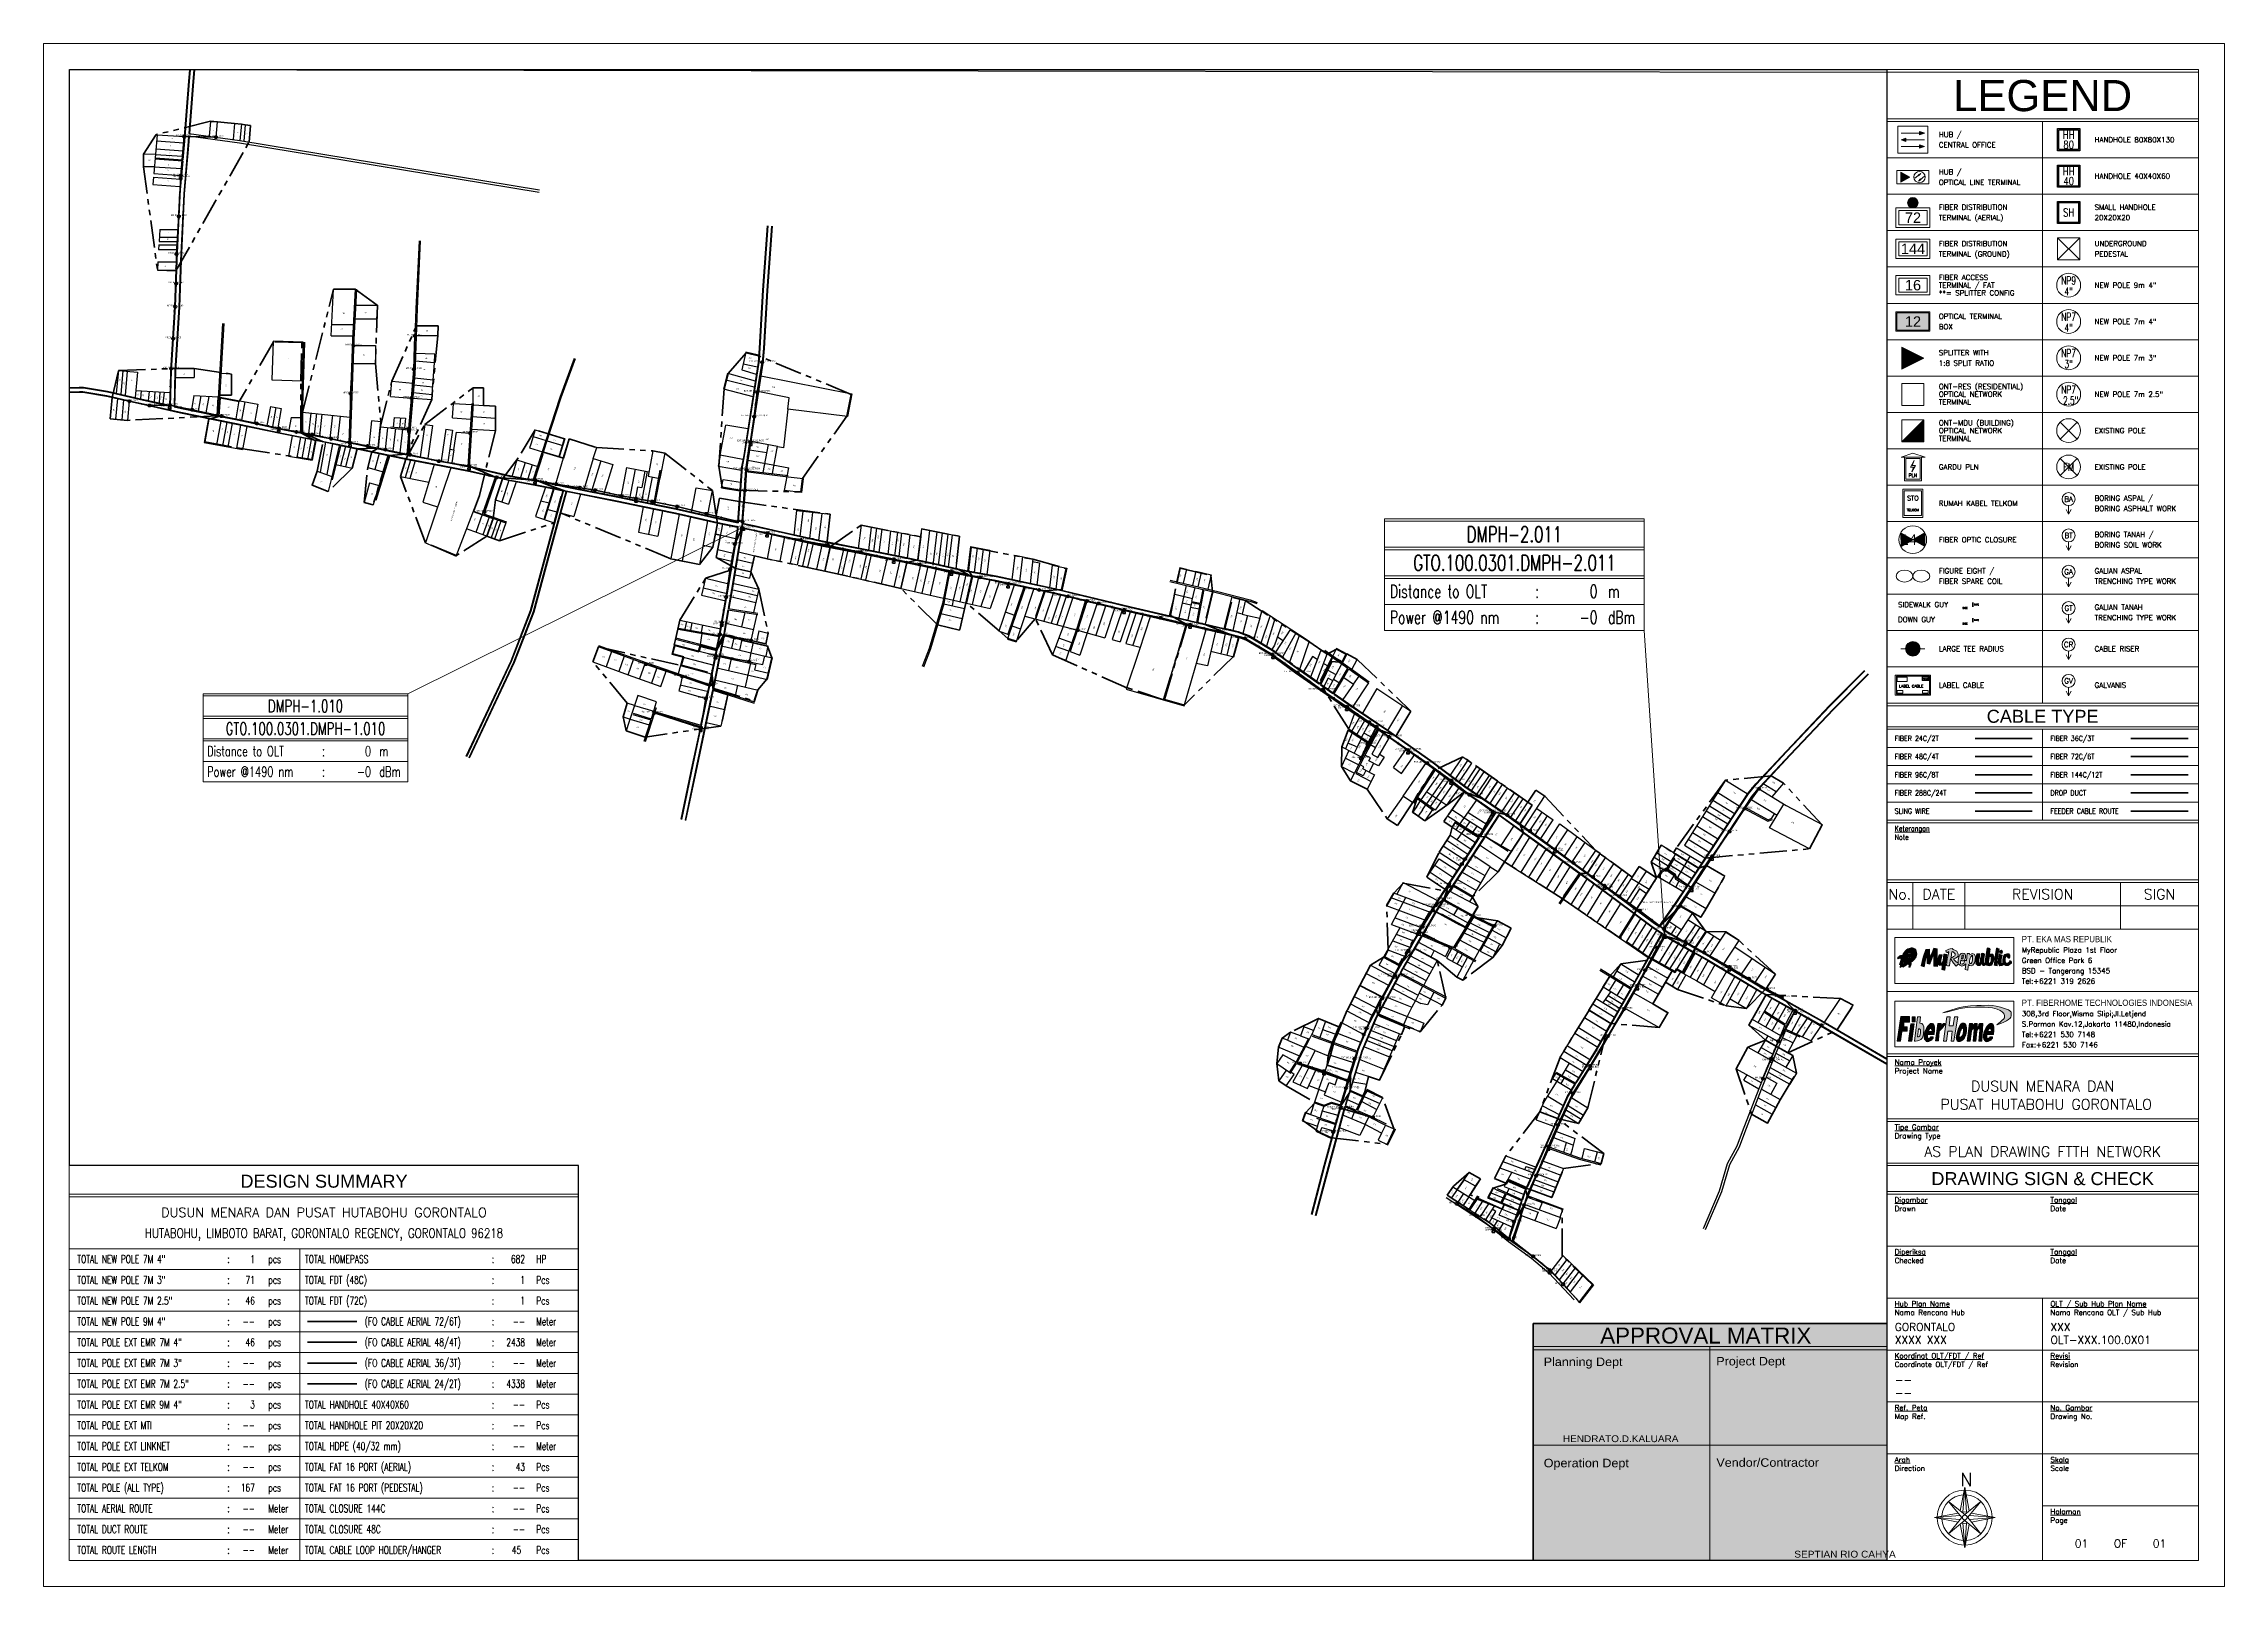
# Paper-space layout 'FDT-ALL' of a CAD drawing. Header units: metres, sheet in millimetres. Extents: x 0 to 420, y 0 to 297.
# The model-space entities are those that its viewports show. They can reach past a viewport. Long polylines and large blocks are cut down to what shows.
import ezdxf
from ezdxf.enums import TextEntityAlignment as Align

# ---------------------------------------------------------------- set-up
doc = ezdxf.new("R2010")
doc.units = ezdxf.units.M
doc.header["$MEASUREMENT"] = 0
doc.set_wipeout_variables(frame=1)
doc.linetypes.add('PHANTOM2', pattern=[1.25, 0.625, -0.125, 0.125, -0.125, 0.125, -0.125])
for name, color, linetype in [('Base Map', 251, 'Continuous'), ('EXISTING POLE', 16, 'Continuous'), ('FAT', 30, 'Continuous'), ('FAT DWG', 1, 'Continuous'), ('FDT DWG', 12, 'Continuous'), ('Home Number', 6, 'Continuous'), ('NEW POLE 7-2.5', 6, 'Continuous'), ('NEW POLE 7-3', 4, 'Continuous'), ('NEW POLE 7-4', 3, 'Continuous'), ('SPAN CABLE', 3, 'Continuous')]:
    doc.layers.add(name, color=color, linetype=linetype)
for name, color, linetype, lineweight in [('DESIGN SUMMARY', 7, 'Continuous', 15), ('ETIKET EMR-FH', 7, 'Continuous', 15), ('FAT AREA FDT 1', 134, 'PHANTOM2', 40), ('FAT INFO', 160, 'Continuous', 9), ('FDT INFO', 1, 'Continuous', 9), ('SLING WIRE', 4, 'Continuous', 35), ('TITLE BLOCK', 7, 'Continuous', 18), ('XXX.XXX - Cable Line A (FO Cable 24C_2T) - AE', 3, 'Continuous', 35), ('XXX.XXX - Cable Line C (FO Cable 48C_2T) - AE', 192, 'Continuous', 35)]:
    doc.layers.add(name, color=color, linetype=linetype, lineweight=lineweight)
doc.styles.add('ROMANS', font='romans.shx', dxfattribs={"width": 1.2})
doc.styles.add('Simplex', font='simplex.shx')
doc.styles.add('Standar', font='arial.ttf')
doc.styles.get("Standard").update_dxf_attribs({"font": 'arial.ttf'})
doc.styles.add('Title Block 3', font='dgn003.shx')
doc.styles.add('Title Block v21 - Default$0$Styledgn001', font='dgn001.shx')
doc.dimstyles.new('EMR', dxfattribs={"dimtxt": 1.5, "dimasz": 0.18, "dimexe": 0.18, "dimexo": 0.0625, "dimgap": 0.09, "dimtad": 0, "dimdec": 0, "dimzin": 0, "dimdsep": 46, "dimtxsty": 'Standard', "dimcen": 0.09, "dimse1": 1, "dimse2": 1, "dimsd1": 1, "dimsd2": 1, "dimadec": 0, "dimazin": 0, "dimtfac": 1, "dimtdec": 0, "dimtofl": 0, "dimtmove": 0, "dimatfit": 3, "dimfxl": 1, "dimtolj": 1, "dimtzin": 0, "dimarcsym": 0})

# ---------------------------------------------------------------- blocks, each defined once
blk = doc.blocks.new('ETIKET EMR-NEW 2026')
at = {"layer": 'ETIKET EMR-FH', "ltscale": 0.15}
h = blk.add_hatch(color=1, dxfattribs=at)
h.dxf.hatch_style = 1
h.paths.add_polyline_path([(359, 266.37, 1), (361, 266.37, 1)])
h = blk.add_hatch(color=5, dxfattribs=at)
h.dxf.hatch_style = 2
h.paths.add_polyline_path([(363.08, 245.17), (356.92, 245.17), (356.92, 241.83), (363.08, 241.83)])
h.paths.add_polyline_path([(357.98, 242), (362.09, 242), (362.09, 245.01), (357.98, 245.01)], flags=24)
at = {"layer": 'ETIKET EMR-FH'}
h = blk.add_hatch(color=2, dxfattribs=at)
h.dxf.hatch_style = 1
h.paths.add_polyline_path([(357.87, 238.59), (357.87, 234.33), (362.13, 236.46)])
h = blk.add_hatch(color=256, dxfattribs=at)
h.dxf.hatch_style = 1
h.paths.add_polyline_path([(362.13, 224.59), (360, 222.46), (360, 220.33), (362.13, 220.33)])
h.paths.add_polyline_path([(360, 222.46), (357.87, 220.33), (360, 220.33)])
h = blk.add_hatch(dxfattribs=at)
h.set_pattern_fill('LINE', color=1, scale=0.008, angle=90)
h.set_pattern_definition([(90, (-562435.86502, -7447190.490876), (-0.0254, 2e-18), [])])
h.paths.add_polyline_path([(357.81, 202.62), (357.84, 200.39), (359.76, 201.5)])
h.paths.add_polyline_path([(362.17, 200.39), (362.18, 202.63), (360.24, 201.5)])
at = {"layer": 'ETIKET EMR-FH', "ltscale": 10}
blk.add_hatch(color=5, dxfattribs=at).paths.add_polyline_path([(361.4, 180.5, 1), (358.6, 180.5, 1)])
at = {"layer": 'ETIKET EMR-FH', "true_color": 0x800080}
h = blk.add_hatch(color=216, dxfattribs=at)
h.paths.add_polyline_path([(357.71, 120.64), (357.81, 120.5), (357.92, 120.36), (358.07, 120.2), (358.06, 120.18), (358.25, 119.91), (358.39, 119.99), (358.64, 119.81), (358.87, 119.72), (358.93, 119.74), (359.06, 119.85), (359.27, 119.63), (359.25, 119.22), (359.29, 119.19), (359.39, 119.18), (359.46, 119.24), (359.63, 119.5), (359.69, 119.76), (359.67, 120), (359.61, 120.15), (359.93, 120.38), (360.31, 120.74), (360.63, 121.21), (360.73, 121.65), (360.19, 121.83), (359.55, 122.4), (359.31, 122.84), (359.28, 122.83), (359.03, 122.71), (358.78, 122.55), (358.51, 122.28), (358.3, 122), (358.14, 121.75), (357.96, 121.35), (357.79, 121.43), (357.63, 121.42), (357.5, 121.38), (357.37, 121.29), (357.2, 121.13), (357.1, 121), (357.07, 120.91), (357.08, 120.85), (357.12, 120.8), (357.19, 120.81), (357.31, 120.89), (357.51, 121.01), (357.75, 120.83)])
h.paths.add_polyline_path([(358.77, 121.43, -1), (359.91, 121.43, -1)], flags=16)
h.paths.add_polyline_path([(358.94, 121.43, -1), (359.75, 121.43, -1)], flags=0)
edge = h.paths.add_edge_path(flags=0)
edge.add_ellipse((359.34, 121.22), major_axis=(0.275, 0), ratio=0.4994, start_angle=0, end_angle=360)
at = {"layer": 'ETIKET EMR-FH'}
h = blk.add_hatch(color=140, dxfattribs=at)
h.paths.add_polyline_path([(358.94, 121.43, 1), (359.75, 121.43, 1)])
edge = h.paths.add_edge_path(flags=16)
edge.add_ellipse((359.34, 121.22), major_axis=(0.275, 0), ratio=0.4994, start_angle=0, end_angle=360)
for color, points in [(252, [(360.09, 121.92), (360.41, 121.76), (360.73, 121.65), (360.74, 121.68), (360.74, 121.77), (360.46, 121.86), (360.16, 122.01), (359.83, 122.31), (359.61, 122.53), (359.5, 122.73), (359.44, 122.88), (359.34, 122.85), (359.4, 122.68), (359.52, 122.46), (359.75, 122.23)]), (253, [(360.16, 122.01), (360.46, 121.86), (360.74, 121.77), (360.73, 122.01), (360.67, 122.32), (360.58, 122.53), (360.37, 122.76), (360.15, 122.87), (359.96, 122.9), (359.69, 122.91), (359.47, 122.89), (359.44, 122.88), (359.5, 122.73), (359.61, 122.53), (359.83, 122.31)]), (40, [(358.05, 119.4), (358.05, 119.2), (358.74, 119.61), (358.6, 119.64), (358.51, 119.7), (358.25, 119.55), (358.25, 119.71), (357.78, 119.49), (357.83, 119.99), (357.72, 119.97), (357.83, 120.3), (357.68, 120.46), (357.41, 119.71), (357.61, 119.75), (357.56, 119.17)]), (252, [(358.6, 119.64), (358.74, 119.61), (358.87, 119.72), (358.64, 119.81), (358.39, 119.99), (358.33, 119.96), (358.24, 119.9), (358.15, 119.85), (358.03, 119.86), (358, 119.96), (358.03, 120.07), (358.08, 120.15), (358, 120.27), (357.92, 120.36), (357.81, 120.5), (357.71, 120.64), (357.68, 120.46), (357.96, 120.16), (357.93, 120.01), (357.96, 119.85), (358.06, 119.8), (358.23, 119.82), (358.3, 119.85)]), (2, [(357.96, 119.85), (357.93, 120.01), (357.96, 120.16), (357.83, 120.3), (357.72, 119.97), (357.83, 119.99), (357.78, 119.49), (358.25, 119.71), (358.25, 119.55), (358.51, 119.7), (358.3, 119.85), (358.23, 119.82), (358.06, 119.8)])]:
    blk.add_hatch(color=color, dxfattribs=at).paths.add_polyline_path(points)
h = blk.add_hatch(color=253, dxfattribs=at)
h.set_gradient(color1=(173, 173, 173), one_color=1, tint=1, name='CYLINDER')
edge = h.paths.add_edge_path()
edge.add_ellipse((359.91, 122.72), major_axis=(0.137, 0), ratio=0.4994, start_angle=0, end_angle=360)
at = {"layer": 'ETIKET EMR-FH', "true_color": 0x800080}
for points in [[(363.28, 120.89), (363.2, 122.67), (362.52, 122.61), (361.96, 121.16), (361.61, 119.44), (362.2, 119.27), (362.46, 120.63), (362.74, 121.71), (362.75, 119.91), (363.27, 119.77), (364.06, 121.86), (364.07, 119.43), (364.72, 119.33), (364.68, 122.74), (364.01, 122.87)], [(375.68, 119.6), (375.9, 119.5), (376.24, 119.48), (376.24, 120.45), (376.39, 121.54), (376.59, 122.44), (376.64, 122.75), (376.39, 122.73), (376.33, 122.85), (376.08, 122.85), (375.9, 121.72), (375.79, 120.71)], [(377.3, 122.15, 1), (376.67, 122.15, 1)], [(365.81, 120.52), (365.61, 119.85), (365.38, 119.93), (365.41, 120.55), (365.6, 121.24), (365.62, 121.59), (365.05, 121.6), (364.84, 120.76), (364.83, 119.95), (364.94, 119.67), (365.17, 119.53), (365.49, 119.58), (365.71, 119.73), (365.61, 118.78), (365.8, 118.69), (366.07, 118.63), (366.18, 118.72), (366.52, 121.63), (366.23, 121.74), (365.97, 121.73)], [(376.99, 120.29), (377.03, 120.64), (377.09, 121.01), (377.09, 121.24), (377.19, 121.38), (377.23, 121.5), (377, 121.61), (376.71, 121.71), (376.63, 121.63), (376.51, 120.8), (376.45, 120.03), (376.53, 119.69), (376.75, 119.47), (377.18, 119.53), (377.53, 119.72), (377.91, 119.55), (378.39, 119.55), (378.62, 119.69), (378.98, 119.97), (378.98, 120.26), (378.96, 120.39), (378.65, 120.47), (378.56, 120.04), (377.97, 119.94), (377.79, 120.33), (377.79, 120.66), (377.79, 121.13), (378.15, 121.37), (378.26, 121.24), (378.24, 121.1), (378.27, 120.99), (378.41, 120.94), (378.63, 120.94), (378.68, 121.07), (378.7, 121.28), (378.7, 121.53), (378.48, 121.75), (378.11, 121.78), (377.72, 121.67), (377.5, 121.43), (377.42, 121.06), (377.32, 120.7), (377.38, 120.21), (377.25, 119.99), (376.99, 119.92)]]:
    blk.add_hatch(color=216, dxfattribs=at).paths.add_polyline_path(points)
h = blk.add_hatch(color=216, dxfattribs=at)
h.paths.add_polyline_path([(367.84, 119.96), (368.34, 119.4), (368.8, 119.82), (369.03, 119.6), (369.44, 119.4), (369.85, 119.52), (370.19, 119.84), (370.08, 118.77), (370.51, 118.64), (370.62, 118.69), (370.69, 119.72), (370.88, 119.51), (371.2, 119.47), (371.55, 119.56), (371.89, 120.06), (372.02, 120.62), (372.04, 121.28), (371.82, 121.74), (371.42, 121.82), (370.99, 121.61), (370.93, 121.85), (370.43, 121.84), (370.31, 120.43), (370.23, 120.47), (370.03, 120.46), (369.98, 120.25), (369.83, 119.95), (369.5, 119.81), (369.2, 119.85), (369.15, 119.97), (369.15, 120.26), (369.21, 120.51), (369.31, 120.53), (369.45, 120.42), (369.77, 120.45), (369.94, 120.58), (370.07, 120.79), (370.17, 121.07), (370.15, 121.4), (370.1, 121.69), (369.91, 121.85), (369.62, 121.88), (369.3, 121.81), (369.08, 121.61), (368.92, 121.35), (368.8, 120.95), (368.72, 120.46), (368.71, 120.05), (368.64, 120.02), (368.35, 120.26), (367.87, 120.65), (367.81, 120.79), (368.2, 120.95), (368.53, 121.13), (368.7, 121.32), (368.75, 121.62), (368.67, 121.93), (368.47, 122.26), (368.2, 122.42), (367.74, 122.61), (367.56, 122.77), (367.19, 122.76), (366.95, 122.68), (366.66, 122.56), (366.36, 122.42), (366.33, 122.3), (366.4, 122.15), (366.58, 122.04), (366.71, 122.01), (366.83, 122.2), (366.9, 122.14), (366.64, 120.78), (366.49, 119.53), (366.7, 119.47), (366.98, 119.47), (367.09, 119.51), (367.25, 120.85)])
h.paths.add_polyline_path([(367.49, 121.03), (367.35, 121.02), (367.44, 121.73), (367.54, 122.17), (367.62, 122.2), (367.76, 122.16), (367.99, 121.96), (368.14, 121.79), (368.14, 121.52), (368.1, 121.41), (367.84, 121.24)], flags=16)
h.paths.add_polyline_path([(369.4, 120.89), (369.41, 121.04), (369.45, 121.31), (369.59, 121.53), (369.66, 121.6), (369.71, 121.59), (369.74, 121.41), (369.72, 121.21), (369.66, 120.99), (369.59, 120.83), (369.47, 120.79), (369.42, 120.83)], flags=16)
h.paths.add_polyline_path([(370.91, 120.33), (370.97, 120.76), (371.02, 120.94), (371.15, 121.21), (371.41, 121.5), (371.48, 121.43), (371.5, 121.06), (371.5, 120.54), (371.36, 120.09), (371.23, 119.88), (371.05, 119.88), (370.94, 120.01)], flags=16)
h = blk.add_hatch(color=216, dxfattribs=at)
h.paths.add_polyline_path([(373.06, 120.89), (373.01, 120.46), (372.83, 119.92), (372.66, 119.99), (372.65, 120.17), (372.69, 120.61), (372.85, 121.19), (372.89, 121.77), (372.37, 121.75), (372.31, 121.74), (372.29, 121.5), (372.25, 121.23), (372.19, 120.88), (372.16, 120.55), (372.11, 120.21), (372.13, 119.94), (372.21, 119.79), (372.36, 119.63), (372.48, 119.53), (372.71, 119.51), (372.92, 119.54), (373.04, 119.63), (373.09, 119.74), (373.16, 119.9), (373.26, 120.08), (373.33, 119.93), (373.33, 119.71), (373.39, 119.59), (373.56, 119.54), (373.78, 119.53), (373.85, 119.63), (374.08, 119.68), (374.18, 119.56), (374.47, 119.53), (374.82, 119.49), (375.13, 119.57), (375.35, 119.88), (375.55, 120.36), (375.63, 120.93), (375.6, 121.33), (375.47, 121.57), (375.35, 121.69), (375.12, 121.74), (374.94, 121.73), (374.75, 121.7), (374.74, 121.83), (374.82, 122.27), (374.89, 122.66), (374.8, 122.8), (374.69, 122.88), (374.42, 122.91), (374.29, 122.84), (374.25, 122.42), (374.2, 122.09), (374.1, 121.67), (374.03, 121.21), (374, 120.76), (373.98, 120.46), (373.99, 119.97), (373.69, 119.96), (373.68, 120.44), (373.7, 120.84), (373.76, 121.26), (373.82, 121.6), (373.78, 121.71), (373.62, 121.82), (373.37, 121.87), (373.23, 121.85), (373.21, 121.65), (373.16, 121.25)])
h.paths.add_polyline_path([(374.61, 120.71), (374.67, 120.93), (374.71, 121.09), (374.9, 121.3), (375.05, 121.27), (375.08, 121.08), (375.07, 120.57), (375, 120.18), (374.77, 119.85), (374.6, 119.94), (374.56, 120.16)], flags=16)
at = {"layer": 'ETIKET EMR-FH'}
h = blk.add_hatch(color=4, dxfattribs=at)
edge = h.paths.add_edge_path()
edge.add_ellipse((359.34, 121.22), major_axis=(0.275, 0), ratio=0.4994, start_angle=0, end_angle=360)
at = {"layer": 'ETIKET EMR-FH', "ltscale": 0.15}
for color, points in [(164, [(357.66, 109.68), (359.35, 109.68), (359.35, 108.64), (358.6, 108.64), (358.44, 108.64), (358.38, 108.61), (358.34, 108.59), (358.28, 108.49), (358.24, 107.83), (358.26, 107.76), (358.3, 107.74), (358.36, 107.74), (358.91, 107.74), (358.91, 106.91), (358.06, 106.91), (357.96, 106.91), (357.92, 106.9), (357.88, 106.86), (357.86, 106.76), (357.65, 104.95), (356.97, 104.95)]), (164, [(358.29, 108.64), (358.6, 108.64), (359.35, 108.64), (359.35, 109.68), (357.66, 109.68), (356.97, 104.95), (357.65, 104.95), (357.87, 106.91), (358.06, 106.91), (358.91, 106.91), (358.91, 107.74), (358.23, 107.74)]), (164, [(359.84, 109.66), (359.84, 108.7), (360.42, 108.7), (360.42, 109.66)]), (20, [(378.96, 110.16), (378.96, 110.4), (378.91, 110.58), (378.83, 110.69), (378.71, 110.8), (378.43, 110.96), (378.05, 111.14), (377.49, 111.32), (376.86, 111.5), (376.06, 111.68), (375.37, 111.81), (374.49, 111.86), (373.14, 111.84), (372.31, 111.81), (371.09, 111.73), (370.1, 111.62), (369.01, 111.42), (367.52, 111.02), (366.09, 110.54), (365.8, 110.39), (366.09, 110.45), (366.76, 110.61), (367.7, 110.87), (369.1, 111.22), (370.48, 111.43), (372.08, 111.52), (373.82, 111.49), (375.31, 111.36), (376.27, 111.12), (376.8, 110.85), (377.18, 110.63), (377.42, 110.43), (377.56, 110.17), (377.65, 109.91), (377.67, 109.65), (377.62, 109.43), (377.49, 109.21), (377.23, 108.98), (376.89, 108.7), (376.47, 108.39), (376.19, 108.14), (376.34, 108.18), (376.96, 108.39), (377.5, 108.62), (378.03, 108.9), (378.42, 109.12), (378.73, 109.39), (378.86, 109.6), (378.94, 109.82), (378.96, 109.96)]), (164, [(360.24, 108.31), (359.64, 108.31), (359.17, 104.98), (359.8, 104.98)]), (164, [(364.38, 105.05), (364.95, 105.05), (365.01, 106.21), (365.05, 106.54), (365.09, 106.78), (365.19, 107.03), (365.46, 107.28), (365.73, 107.55), (365.86, 107.71), (366.05, 107.98), (366.13, 108.18), (366.18, 108.35), (365.89, 108.35), (365.82, 108.35), (365.79, 108.24), (365.74, 108.15), (365.67, 108.1), (365.56, 108.07), (365.48, 108.12), (365.45, 108.22), (365.43, 108.34), (364.84, 108.34)]), (164, [(371.46, 108.36), (370.9, 108.36), (370.47, 104.96), (371.05, 104.96), (371.31, 106.87), (371.39, 107.08), (371.45, 107.26), (371.64, 107.39), (371.78, 107.31), (371.81, 107.15), (371.61, 104.96), (372.14, 104.96), (372.33, 106.85), (372.41, 107.12), (372.6, 107.33), (372.8, 107.36), (372.89, 107.23), (372.9, 107.07), (372.73, 104.96), (373.28, 104.96), (373.48, 108.38), (372.89, 108.38), (372.81, 108.32), (372.74, 108.2), (372.7, 108.05), (372.64, 107.75), (372.48, 107.64), (372.37, 107.73), (372.36, 107.84), (372.39, 108.36), (371.86, 108.36), (371.81, 108.21), (371.69, 108.1), (371.54, 108.11), (371.5, 108.21)])]:
    blk.add_hatch(color=color, dxfattribs=at).paths.add_polyline_path(points)
h = blk.add_hatch(color=164, dxfattribs=at)
h.paths.add_polyline_path([(361.34, 108.41), (361.49, 109.66), (360.89, 109.66), (360.31, 104.94), (360.53, 104.97), (360.88, 105.03), (361.26, 105.14), (361.56, 105.29), (361.77, 105.54), (361.93, 105.83), (362.05, 106.4), (362.12, 107.18), (362.1, 107.74), (361.92, 108.2), (361.72, 108.35)])
h.paths.add_polyline_path([(361.47, 107.2), (361.5, 107), (361.49, 106.79), (361.46, 106.52), (361.44, 106.32), (361.4, 106.05), (361.29, 105.88), (361.08, 105.81), (360.88, 105.8), (361.09, 107.33), (361.31, 107.32)], flags=16)
h.paths.add_polyline_path([(367, 107.92), (367.2, 109.65), (366.56, 109.65), (365.92, 104.94), (366.47, 104.94), (366.71, 106.88), (367.56, 106.88), (367.36, 104.94), (367.88, 104.94), (368.65, 109.63), (368.05, 109.63), (367.79, 107.92)])
h = blk.add_hatch(color=164, dxfattribs=at)
h.paths.add_polyline_path([(364.19, 107.67), (364.13, 108.05), (363.95, 108.31), (363.78, 108.39), (363.61, 108.38), (363.43, 108.34), (363.3, 108.26), (363.14, 108.13), (362.94, 107.9), (362.7, 107.56), (362.5, 107.23), (362.33, 106.82), (362.25, 106.55), (362.21, 106.1), (362.21, 105.61), (362.25, 105.35), (362.47, 105.07), (362.65, 104.91), (362.85, 104.86), (363.06, 104.88), (363.33, 105), (363.57, 105.16), (363.75, 105.32), (363.91, 105.51), (363.94, 105.64), (363.93, 105.72), (363.9, 105.77), (363.89, 105.8), (363.44, 105.8), (363.31, 105.53), (362.9, 105.47), (362.79, 105.75), (362.85, 106.27), (364.1, 106.26), (364.19, 107.08)])
h.paths.add_polyline_path([(363.05, 106.84), (363.05, 107.15), (363.36, 107.52), (363.71, 107.23), (363.74, 106.86), (363.56, 106.84)], flags=16)
h = blk.add_hatch(color=164, dxfattribs=at)
h.paths.add_polyline_path([(370.27, 107.87), (370.2, 108.15), (370.11, 108.27), (369.99, 108.39), (369.88, 108.45), (369.78, 108.45), (369.65, 108.43), (369.52, 108.4), (369.32, 108.27), (369.08, 107.95), (368.95, 107.69), (368.75, 107.27), (368.58, 106.75), (368.46, 106.31), (368.4, 105.95), (368.37, 105.58), (368.4, 105.33), (368.54, 105.05), (368.72, 104.92), (368.82, 104.88), (368.95, 104.88), (369.11, 104.89), (369.37, 105), (369.59, 105.14), (369.82, 105.38), (369.97, 105.63), (370.15, 106), (370.26, 106.41), (370.34, 106.87), (370.35, 107.23), (370.33, 107.57)])
h.paths.add_polyline_path([(369.78, 107.15), (369.77, 106.85), (369.68, 106.48), (369.62, 106.23), (369.54, 106.06), (369.37, 105.83), (369.15, 105.75), (368.99, 105.81), (368.95, 105.93), (368.95, 106.08), (368.98, 106.27), (369.04, 106.47), (369.11, 106.68), (369.19, 106.93), (369.28, 107.16), (369.42, 107.41), (369.58, 107.46), (369.72, 107.38)], flags=16)
h = blk.add_hatch(color=164, dxfattribs=at)
h.paths.add_polyline_path([(375.55, 108.05), (375.38, 108.31), (375.2, 108.39), (375.04, 108.38), (374.86, 108.34), (374.72, 108.26), (374.57, 108.13), (374.36, 107.9), (374.13, 107.56), (373.92, 107.23), (373.76, 106.82), (373.67, 106.55), (373.63, 106.1), (373.63, 105.61), (373.68, 105.35), (373.89, 105.07), (374.08, 104.91), (374.27, 104.85), (374.49, 104.88), (374.75, 105), (374.99, 105.16), (375.17, 105.32), (375.33, 105.51), (375.36, 105.64), (375.36, 105.72), (375.33, 105.77), (375.31, 105.8), (374.86, 105.8), (374.73, 105.53), (374.33, 105.47), (374.21, 105.75), (374.27, 106.27), (375.52, 106.26), (375.61, 107.08), (375.61, 107.67)])
h.paths.add_polyline_path([(374.47, 106.84), (374.48, 107.15), (374.79, 107.52), (375.13, 107.23), (375.17, 106.86), (374.98, 106.84)], flags=16)
at = {"layer": 'ETIKET EMR-FH'}
for p, q in [((355, 5), (355, 292)), ((360, 126.5), (360, 135.5)), ((370, 126.5), (370, 135.5)), ((400, 126.5), (400, 135.5))]:
    blk.add_line(p, q, dxfattribs=at)
at = {"layer": 'ETIKET EMR-FH', "color": 1}
for p, q in [((357.76, 279.78), (361.29, 279.78)), ((358.68, 278.81), (357.76, 278.5)), ((357.76, 278.5), (358.68, 278.19)), ((357.76, 277.21), (361.29, 277.21)), ((357.81, 278.48), (357.81, 278.52)), ((357.84, 278.47), (357.84, 278.53)), ((357.87, 278.46), (357.87, 278.54)), ((357.9, 278.45), (357.9, 278.55)), ((357.94, 278.44), (357.94, 278.56)), ((357.97, 278.43), (357.97, 278.57)), ((358, 278.42), (358, 278.58)), ((358.03, 278.41), (358.03, 278.59)), ((358.07, 278.4), (358.07, 278.6)), ((358.1, 278.39), (358.1, 278.61)), ((358.13, 278.38), (358.13, 278.63)), ((358.16, 278.36), (358.16, 278.64)), ((358.19, 278.35), (358.19, 278.65)), ((358.23, 278.34), (358.23, 278.66)), ((358.26, 278.33), (358.26, 278.67)), ((358.29, 278.32), (358.29, 278.68)), ((358.32, 278.31), (358.32, 278.69)), ((358.36, 278.3), (358.36, 278.7)), ((358.39, 278.29), (358.39, 278.71)), ((358.42, 278.28), (358.42, 278.72)), ((358.45, 278.27), (358.45, 278.73)), ((358.49, 278.26), (358.49, 278.75)), ((358.52, 278.25), (358.52, 278.76)), ((358.55, 278.23), (358.55, 278.77)), ((358.58, 278.22), (358.58, 278.78)), ((358.61, 278.21), (358.61, 278.79)), ((358.65, 278.2), (358.65, 278.8)), ((358.68, 278.19), (358.68, 278.81)), ((358.68, 278.5), (362.27, 278.5)), ((361.29, 280.11), (361.29, 279.46)), ((361.29, 280.11), (362.27, 279.78)), ((361.29, 279.46), (362.27, 279.78)), ((361.29, 277.54), (361.29, 276.89)), ((361.29, 277.54), (362.27, 277.21)), ((362.27, 277.21), (361.29, 276.89)), ((361.32, 279.48), (361.32, 280.1)), ((361.32, 276.9), (361.32, 277.53)), ((361.35, 279.49), (361.35, 280.09)), ((361.35, 276.91), (361.35, 277.52)), ((361.38, 279.5), (361.38, 280.08)), ((361.38, 276.92), (361.38, 277.51)), ((361.42, 279.51), (361.42, 280.07)), ((361.42, 276.93), (361.42, 277.5)), ((361.45, 279.52), (361.45, 280.06)), ((361.45, 276.94), (361.45, 277.49)), ((361.48, 279.53), (361.48, 280.05)), ((361.48, 276.95), (361.48, 277.48)), ((361.51, 279.54), (361.51, 280.04)), ((361.51, 276.96), (361.51, 277.47)), ((361.55, 279.55), (361.55, 280.03)), ((361.55, 276.97), (361.55, 277.45)), ((361.58, 279.56), (361.58, 280.01)), ((361.58, 276.98), (361.58, 277.44)), ((361.61, 279.57), (361.61, 280)), ((361.61, 276.99), (361.61, 277.43)), ((361.64, 279.58), (361.64, 279.99)), ((361.64, 277), (361.64, 277.42)), ((361.67, 279.59), (361.67, 279.98)), ((361.67, 277.01), (361.67, 277.41)), ((361.71, 279.6), (361.71, 279.97)), ((361.71, 277.03), (361.71, 277.4)), ((361.74, 279.61), (361.74, 279.96)), ((361.74, 277.04), (361.74, 277.39)), ((361.77, 279.62), (361.77, 279.95)), ((361.77, 277.05), (361.77, 277.38)), ((361.8, 279.63), (361.8, 279.94)), ((361.8, 277.06), (361.8, 277.37)), ((361.84, 279.64), (361.84, 279.93)), ((361.84, 277.07), (361.84, 277.36)), ((361.87, 279.65), (361.87, 279.92)), ((361.87, 277.08), (361.87, 277.35)), ((361.9, 279.66), (361.9, 279.91)), ((361.9, 277.09), (361.9, 277.34)), ((361.93, 279.67), (361.93, 279.9)), ((361.93, 277.1), (361.93, 277.32)), ((361.96, 279.68), (361.96, 279.88)), ((361.96, 277.11), (361.96, 277.31)), ((362, 279.69), (362, 279.87)), ((362, 277.12), (362, 277.3)), ((362.03, 279.7), (362.03, 279.86)), ((362.03, 277.13), (362.03, 277.29)), ((362.06, 279.71), (362.06, 279.85)), ((362.06, 277.14), (362.06, 277.28)), ((362.09, 279.72), (362.09, 279.84)), ((362.09, 277.15), (362.09, 277.27)), ((362.13, 279.73), (362.13, 279.83)), ((362.13, 277.16), (362.13, 277.26)), ((362.16, 279.74), (362.16, 279.82)), ((362.16, 277.17), (362.16, 277.25)), ((362.19, 279.75), (362.19, 279.81)), ((362.19, 277.18), (362.19, 277.24)), ((362.22, 279.76), (362.22, 279.8)), ((357.83, 270.48), (357.83, 272.09)), ((357.9, 270.53), (357.9, 272.05)), ((357.97, 270.56), (357.97, 272.01)), ((358.03, 270.6), (358.03, 271.97)), ((358.11, 270.64), (358.1, 271.93)), ((358.17, 270.68), (358.17, 271.89)), ((358.25, 270.73), (358.25, 271.85)), ((358.32, 270.77), (358.32, 271.81)), ((358.39, 270.8), (358.39, 271.77)), ((358.46, 270.84), (358.46, 271.73)), ((358.54, 270.89), (358.54, 271.68)), ((358.62, 270.94), (358.62, 271.64)), ((358.71, 270.99), (358.71, 271.59)), ((358.78, 271.03), (358.78, 271.54)), ((358.86, 271.08), (358.86, 271.5)), ((358.93, 271.12), (358.93, 271.46)), ((359.01, 271.16), (359, 271.42)), ((359.07, 271.19), (359.07, 271.38)), ((359.13, 271.23), (359.13, 271.34))]:
    blk.add_line(p, q, dxfattribs=at)
at = {"layer": 'ETIKET EMR-FH', "color": 5, "linetype": 'ByBlock', "lineweight": -2}
for p, q in [((387.87, 276.37), (387.87, 280.63)), ((387.87, 280.63), (392.13, 280.63)), ((388.11, 276.59), (388.11, 280.4)), ((388.11, 280.4), (391.89, 280.4)), ((391.89, 280.4), (391.89, 276.59)), ((392.13, 280.63), (392.13, 276.37)), ((392.13, 276.37), (387.87, 276.37)), ((387.87, 269.37), (387.87, 273.63)), ((387.87, 273.63), (392.13, 273.63)), ((391.89, 276.59), (388.11, 276.59)), ((388.11, 269.59), (388.11, 273.4)), ((388.11, 273.4), (391.89, 273.4)), ((391.89, 273.4), (391.89, 269.59)), ((392.13, 273.63), (392.13, 269.37)), ((392.13, 269.37), (387.87, 269.37)), ((391.89, 269.59), (388.11, 269.59))]:
    blk.add_line(p, q, dxfattribs=at)
at = {"layer": 'ETIKET EMR-FH', "color": 1, "linetype": 'ByBlock', "lineweight": -2}
for p, q in [((387.87, 262.37), (387.87, 266.63)), ((387.87, 266.63), (392.13, 266.63)), ((388.11, 262.59), (388.11, 266.4)), ((388.11, 266.4), (391.89, 266.4)), ((391.89, 266.4), (391.89, 262.59)), ((392.13, 266.63), (392.13, 262.37)), ((392.13, 262.37), (387.87, 262.37)), ((391.89, 262.59), (388.11, 262.59))]:
    blk.add_line(p, q, dxfattribs=at)
at = {"layer": 'ETIKET EMR-FH', "color": 7, "linetype": 'Continuous', "lineweight": 0}
for p, q in [((390, 208.07), (390, 206.43)), ((390, 201.07), (390, 199.43)), ((390, 194.07), (390, 192.43)), ((390, 187.07), (390, 185.43)), ((390, 180.07), (390, 178.43)), ((390, 173.07), (390, 171.43))]:
    blk.add_line(p, q, dxfattribs=at)
at = {"layer": 'ETIKET EMR-FH', "color": 5, "linetype": 'Continuous', "ltscale": 70}
blk.add_line((357.68, 180.5), (362.32, 180.5), dxfattribs=at)
at = {"layer": 'ETIKET EMR-FH', "color": 200, "ltscale": 0.15}
for p, q in [((356.62, 171.58), (356.62, 175.42)), ((356.62, 175.42), (363.38, 175.42)), ((356.82, 171.78), (356.82, 175.22)), ((356.82, 175.22), (363.18, 175.22)), ((356.99, 175.06), (356.99, 174.22)), ((356.99, 175.06), (358.92, 175.06)), ((356.99, 174.22), (358.92, 174.22)), ((356.99, 172.48), (356.99, 171.98)), ((356.99, 172.48), (358.09, 172.48)), ((358.09, 172.48), (358.09, 171.98)), ((358.92, 175.06), (358.92, 174.22)), ((361.78, 175.12), (361.78, 174.42)), ((361.78, 175.12), (363.08, 175.12)), ((361.78, 174.42), (363.08, 174.42)), ((361.88, 175.02), (361.88, 174.52)), ((361.88, 175.02), (362.98, 175.02)), ((361.88, 174.52), (362.98, 174.52)), ((361.88, 172.48), (361.88, 171.98)), ((361.88, 172.48), (362.98, 172.48)), ((362.98, 175.02), (362.98, 174.52)), ((362.98, 172.48), (362.98, 171.98)), ((363.08, 175.12), (363.08, 174.42)), ((363.18, 175.22), (363.18, 171.78)), ((363.38, 175.42), (363.38, 171.58)), ((363.38, 171.58), (356.62, 171.58)), ((363.18, 171.78), (356.82, 171.78)), ((356.99, 171.98), (358.09, 171.98)), ((361.88, 171.98), (362.98, 171.98))]:
    blk.add_line(p, q, dxfattribs=at)
at = {"layer": 'ETIKET EMR-FH'}
for points in [[(0, 0), (420, 0), (420, 297), (0, 297)], [(5, 5), (415, 5), (415, 292), (5, 292)], [(362.13, 227.33), (357.87, 227.33), (357.87, 231.59), (362.13, 231.59)], [(362.13, 220.33), (357.87, 220.33), (357.87, 224.59), (362.13, 224.59)]]:
    blk.add_lwpolyline(points, close=True, dxfattribs=at)
for points in [[(355, 291.5), (415, 291.5)], [(355, 282.5), (415, 282.5)], [(355, 282), (415, 282)], [(385, 170), (385, 282)], [(355, 275), (415, 275)], [(355, 268), (415, 268)], [(355, 268), (415, 268)], [(355, 261), (415, 261)], [(355, 261), (415, 261)], [(355, 254), (415, 254)], [(355, 254), (415, 254)], [(355, 247), (415, 247)], [(355, 247), (415, 247)], [(355, 240), (415, 240)], [(355, 240), (415, 240)], [(355, 233), (415, 233)], [(355, 233), (415, 233)], [(355, 226), (415, 226)], [(355, 226), (415, 226)], [(355, 226), (415, 226)], [(357.87, 220.33), (362.13, 224.59)], [(355, 219), (415, 219)], [(355, 219), (415, 219)], [(355, 212), (415, 212)], [(355, 212), (415, 212)], [(355, 205), (415, 205)], [(355, 205), (415, 205)], [(355, 198), (415, 198)], [(355, 198), (415, 198)], [(355, 191), (415, 191)], [(355, 191), (415, 191)], [(355, 184), (415, 184)], [(355, 184), (415, 184)], [(355, 177), (415, 177)], [(355, 170), (415, 170)], [(355, 170), (415, 170)], [(355, 169.5), (415, 169.5)], [(355, 165.5), (415, 165.5)], [(355, 165), (415, 165)], [(385, 165), (385, 147.5)], [(355, 161.5), (415, 161.5)], [(355, 158), (415, 158)], [(355, 154.5), (415, 154.5)], [(355, 151), (415, 151)], [(355, 147.5), (415, 147.5)], [(355, 147), (415, 147)], [(355, 136), (415, 136)], [(355, 135.5), (415, 135.5)], [(355, 131), (415, 131)], [(355, 126.5), (415, 126.5)], [(359.34, 122.85), (359.4, 122.68), (359.52, 122.46), (359.75, 122.23), (360.09, 121.92), (360.41, 121.76), (360.73, 121.65)], [(359.44, 122.88), (359.5, 122.73), (359.61, 122.53), (359.83, 122.31), (360.16, 122.01), (360.46, 121.86), (360.74, 121.77)], [(355, 114.5), (415, 114.5)], [(355, 102.5), (415, 102.5)], [(355, 102), (415, 102)], [(355, 90), (415, 90)], [(355, 89.5), (415, 89.5)], [(355, 81.5), (415, 81.5)], [(355, 81), (415, 81)], [(355, 76), (415, 76)], [(355, 75.5), (415, 75.5)], [(355, 65.5), (415, 65.5)], [(355, 55.5), (415, 55.5)], [(385, 55.5), (385, 5)], [(355, 45.5), (415, 45.5)], [(355, 35.5), (415, 35.5)], [(355, 25.5), (415, 25.5)], [(385, 15.5), (415, 15.5)]]:
    blk.add_lwpolyline(points, dxfattribs=at)
at = {"layer": 'ETIKET EMR-FH', "color": 1, "flags": 128}
for points in [[(357.1, 281.08), (362.9, 281.08), (362.9, 275.92), (357.1, 275.92), (357.1, 281.08)], [(357.69, 270.3), (357.69, 272.26), (359.4, 271.28), (357.69, 270.3)], [(357.76, 270.45), (357.76, 272.13), (359.23, 271.29), (357.76, 270.45)], [(357.76, 270.45), (357.76, 272.13), (359.23, 271.29), (357.76, 270.45)], [(360.39, 271.11), (361.53, 272.01), (361.12, 271.57), (361.16, 271.72), (361, 271.72), (361.53, 272.01)], [(362.23, 271.49), (361.09, 270.52), (361.48, 270.98), (361.45, 270.83), (361.61, 270.83), (361.09, 270.52)], [(357.69, 202.83), (362.29, 200.18), (362.3, 202.84), (357.72, 200.18), (357.69, 202.83)]]:
    blk.add_lwpolyline(points, dxfattribs=at)
at = {"layer": 'ETIKET EMR-FH', "color": 7, "flags": 128}
blk.add_lwpolyline([(363.06, 270), (356.94, 269.99), (356.94, 272.59), (363.06, 272.6), (363.06, 270)], dxfattribs=at)
at = {"layer": 'ETIKET EMR-FH', "color": 1, "ltscale": 0.15}
for points in [[(356.72, 265.37), (363.28, 265.37), (363.28, 261.63), (356.72, 261.63), (356.72, 265.37)], [(357.27, 264.87), (362.73, 264.87), (362.73, 262.13), (357.27, 262.13), (357.27, 264.87)], [(356.72, 259.37), (363.28, 259.37), (363.28, 255.63), (356.72, 255.63), (356.72, 259.37)], [(357.27, 258.87), (362.73, 258.87), (362.73, 256.13), (357.27, 256.13), (357.27, 258.87)]]:
    blk.add_lwpolyline(points, dxfattribs=at)
at = {"layer": 'ETIKET EMR-FH', "color": 3}
blk.add_lwpolyline([(392.13, 255.37), (387.87, 255.37), (387.87, 259.63), (392.13, 259.63)], close=True, dxfattribs=at)
for points in [[(387.87, 259.63), (392.13, 255.37)], [(387.87, 255.37), (392.13, 259.63)]]:
    blk.add_lwpolyline(points, dxfattribs=at)
at = {"layer": 'ETIKET EMR-FH', "color": 40, "ltscale": 0.15}
for points in [[(356.72, 252.37), (363.28, 252.37), (363.28, 248.63), (356.72, 248.63), (356.72, 252.37)], [(357.27, 251.87), (362.73, 251.87), (362.73, 249.13), (357.27, 249.13), (357.27, 251.87)]]:
    blk.add_lwpolyline(points, dxfattribs=at)
at = {"layer": 'ETIKET EMR-FH', "color": 5, "ltscale": 0.15}
blk.add_lwpolyline([(356.72, 245.37), (363.28, 245.37), (363.28, 241.63), (356.72, 241.63), (356.72, 245.37)], dxfattribs=at)
blk.add_lwpolyline([(356.92, 245.17), (363.08, 245.17), (363.08, 241.83), (356.92, 241.83)], close=True, dxfattribs=at)
at = {"layer": 'ETIKET EMR-FH', "color": 2}
blk.add_lwpolyline([(357.87, 238.59), (357.87, 234.33), (362.13, 236.46)], close=True, dxfattribs=at)
at = {"layer": 'ETIKET EMR-FH', "color": 1}
for points in [[(388.38, 224.12), (391.62, 220.88)], [(388.38, 220.88), (391.62, 224.12)]]:
    blk.add_lwpolyline(points, dxfattribs=at)
at = {"layer": 'ETIKET EMR-FH', "color": 30, "flags": 128}
for points in [[(360, 218.17), (362.36, 217.39), (357.76, 217.39), (360, 218.17), (360.02, 218.17)], [(358.42, 217.39), (361.61, 217.39), (361.7, 217.39)], [(358.42, 217.39), (361.66, 217.39), (361.66, 212.83), (358.42, 212.83), (358.42, 217.39)], [(358.67, 217.11), (361.4, 217.11), (361.4, 213.14), (358.67, 213.14), (358.67, 217.11)], [(359.52, 215.47), (360.24, 216.72), (360.25, 216.72)], [(359.52, 215.47), (359.57, 215.47)], [(360.15, 215.47), (359.52, 215.47), (359.57, 215.47)], [(360.48, 215.76), (359.79, 214.59), (359.79, 214.59)], [(359.79, 214.59), (360.15, 215.47), (360.15, 215.47)], [(360.24, 216.72), (359.86, 215.76), (359.94, 215.76)], [(359.86, 215.76), (360.48, 215.76), (360.48, 215.76)]]:
    blk.add_lwpolyline(points, dxfattribs=at)
at = {"layer": 'ETIKET EMR-FH', "color": 7}
for points in [[(388.38, 217.12), (391.62, 213.88)], [(388.38, 213.88), (391.62, 217.12)]]:
    blk.add_lwpolyline(points, dxfattribs=at)
at = {"layer": 'ETIKET EMR-FH', "color": 5, "flags": 128}
for points in [[(358.06, 211.24), (361.94, 211.24), (361.94, 205.76), (358.06, 205.76), (358.06, 211.24)], [(358.36, 210.9), (361.64, 210.9), (361.64, 206.14), (358.36, 206.14), (358.36, 210.9)]]:
    blk.add_lwpolyline(points, dxfattribs=at)
at = {"layer": 'ETIKET EMR-FH', "color": 7, "linetype": 'Continuous', "lineweight": 0}
for points in [[(389.55, 207.32), (390, 206.43), (390.46, 207.32)], [(389.55, 200.32), (390, 199.43), (390.46, 200.32)], [(389.55, 193.32), (390, 192.43), (390.46, 193.32)], [(389.55, 186.32), (390, 185.43), (390.46, 186.32)], [(389.55, 179.32), (390, 178.43), (390.46, 179.32)], [(389.55, 172.32), (390, 171.43), (390.46, 172.32)]]:
    blk.add_lwpolyline(points, dxfattribs=at)
at = {"layer": 'ETIKET EMR-FH', "color": 1, "flags": 128}
for points in [[(357.81, 202.62), (359.76, 201.5), (357.84, 200.39)], [(360.24, 201.5), (362.17, 200.39), (362.18, 202.63)]]:
    blk.add_lwpolyline(points, close=True, dxfattribs=at)
at = {"layer": 'ETIKET EMR-FH', "lineweight": 40}
for points in [[(369.57, 189, 0, 0, 0), (370.57, 189, 0.8, 0, 0), (371.57, 189, 0, 0, 0)], [(369.57, 186, 0, 0, 0), (370.57, 186, 0.8, 0, 0), (371.57, 186, 0, 0, 0)]]:
    blk.add_lwpolyline(points, format="xyseb", dxfattribs=at)
for points in [[(371.57, 188.6), (371.57, 189.4)], [(371.57, 185.6), (371.57, 186.4)]]:
    blk.add_lwpolyline(points, dxfattribs=at)
at = {"layer": 'ETIKET EMR-FH', "color": 3, "lineweight": 35}
blk.add_lwpolyline([(372, 163.25), (383, 163.25)], dxfattribs=at)
at = {"layer": 'ETIKET EMR-FH', "color": 204, "lineweight": 35, "true_color": 0x8000a0}
blk.add_lwpolyline([(372, 159.75), (383, 159.75)], dxfattribs=at)
at = {"layer": 'ETIKET EMR-FH', "color": 232, "lineweight": 35}
blk.add_lwpolyline([(402, 163.25), (413, 163.25)], dxfattribs=at)
at = {"layer": 'ETIKET EMR-FH', "color": 32, "lineweight": 35}
blk.add_lwpolyline([(402, 159.75), (413, 159.75)], dxfattribs=at)
at = {"layer": 'ETIKET EMR-FH', "color": 1, "lineweight": 35}
blk.add_lwpolyline([(372, 156.25), (383, 156.25)], dxfattribs=at)
at = {"layer": 'ETIKET EMR-FH', "color": 60, "lineweight": 35}
blk.add_lwpolyline([(402, 156.25), (413, 156.25)], dxfattribs=at)
at = {"layer": 'ETIKET EMR-FH', "color": 30, "lineweight": 35}
blk.add_lwpolyline([(372, 152.75), (383, 152.75)], dxfattribs=at)
at = {"layer": 'ETIKET EMR-FH', "color": 5, "lineweight": 35}
blk.add_lwpolyline([(402, 152.75), (413, 152.75)], dxfattribs=at)
at = {"layer": 'ETIKET EMR-FH', "color": 4, "lineweight": 35}
blk.add_lwpolyline([(372, 149.25), (383, 149.25)], dxfattribs=at)
at = {"layer": 'ETIKET EMR-FH', "lineweight": 35}
blk.add_lwpolyline([(402, 149.25), (413, 149.25)], dxfattribs=at)
at = {"layer": 'ETIKET EMR-FH', "color": 7, "linetype": 'Continuous'}
for points in [[(356.5, 124.91), (379.48, 124.91), (379.48, 116.09), (356.5, 116.09)], [(356.5, 112.66), (379.48, 112.66), (379.48, 103.84), (356.5, 103.84)]]:
    blk.add_lwpolyline(points, close=True, dxfattribs=at)
at = {"layer": 'ETIKET EMR-FH', "color": 216, "true_color": 0x800080}
for points in [[(357.07, 120.91), (357.1, 121), (357.2, 121.13), (357.37, 121.29), (357.5, 121.38), (357.63, 121.42), (357.79, 121.43), (357.89, 121.39), (357.95, 121.39), (357.99, 121.43), (358.06, 121.59), (358.14, 121.75), (358.3, 122), (358.51, 122.28), (358.78, 122.55), (359.03, 122.71), (359.28, 122.83), (359.47, 122.89), (359.69, 122.91), (359.96, 122.9), (360.15, 122.87), (360.37, 122.76), (360.58, 122.53), (360.67, 122.32), (360.73, 122.01), (360.74, 121.68), (360.63, 121.21), (360.31, 120.74), (359.93, 120.38), (359.65, 120.18), (359.62, 120.13), (359.67, 120), (359.69, 119.76), (359.63, 119.5), (359.46, 119.24), (359.39, 119.18), (359.29, 119.19), (359.24, 119.23), (359.24, 119.33), (359.26, 119.44), (359.27, 119.55), (359.21, 119.69), (359.11, 119.8), (359.01, 119.81), (358.93, 119.74), (358.87, 119.72), (358.64, 119.81), (358.39, 119.99), (358.33, 119.96), (358.24, 119.9), (358.15, 119.85), (358.03, 119.86), (358, 119.96), (358.03, 120.07), (358.08, 120.15), (358, 120.27), (357.92, 120.36), (357.81, 120.5), (357.71, 120.64), (357.73, 120.76), (357.73, 120.84), (357.61, 120.93), (357.48, 120.96), (357.39, 120.93), (357.31, 120.89), (357.19, 120.81), (357.12, 120.8), (357.08, 120.85)], [(361.61, 119.44), (362.2, 119.27), (362.46, 120.63), (362.69, 121.52), (362.74, 121.55), (362.75, 119.91), (363.27, 119.77), (364.06, 121.86), (364.07, 119.43), (364.72, 119.33), (364.68, 122.74), (364.01, 122.87), (363.28, 120.89), (363.2, 122.67), (362.52, 122.61), (361.96, 121.16)], [(366.71, 122.01), (366.83, 122.2), (366.9, 122.14), (366.64, 120.78), (366.49, 119.53), (366.7, 119.47), (366.98, 119.47), (367.09, 119.51), (367.25, 120.85), (367.84, 119.96), (368.34, 119.4), (368.8, 119.82), (369.03, 119.6), (369.44, 119.4), (369.85, 119.52), (370.19, 119.84), (370.08, 118.77), (370.51, 118.64), (370.62, 118.69), (370.69, 119.72), (370.88, 119.51), (371.2, 119.47), (371.55, 119.56), (371.89, 120.06), (372.02, 120.62), (372.04, 121.28), (371.82, 121.74), (371.42, 121.82), (370.99, 121.61), (370.93, 121.85), (370.43, 121.84), (370.31, 120.43), (370.23, 120.47), (370.03, 120.46), (369.98, 120.25), (369.83, 119.95), (369.5, 119.81), (369.2, 119.85), (369.15, 119.97), (369.15, 120.26), (369.21, 120.51), (369.31, 120.53), (369.45, 120.42), (369.77, 120.45), (369.94, 120.58), (370.07, 120.79), (370.17, 121.07), (370.15, 121.4), (370.1, 121.69), (369.91, 121.85), (369.62, 121.88), (369.3, 121.81), (369.08, 121.61), (368.92, 121.35), (368.8, 120.95), (368.72, 120.46), (368.71, 120.05), (368.64, 120.02), (368.35, 120.26), (367.87, 120.65), (367.81, 120.79), (368.2, 120.95), (368.53, 121.13), (368.7, 121.32), (368.75, 121.62), (368.67, 121.93), (368.47, 122.26), (368.2, 122.42), (367.74, 122.61), (367.56, 122.77), (367.19, 122.76), (366.95, 122.68), (366.66, 122.56), (366.36, 122.42), (366.33, 122.3), (366.4, 122.15), (366.58, 122.04)], [(367.54, 122.17), (367.44, 121.73), (367.35, 121.02), (367.49, 121.03), (367.84, 121.24), (368.1, 121.41), (368.14, 121.52), (368.14, 121.79), (367.99, 121.96), (367.76, 122.16), (367.62, 122.2)], [(372.37, 121.75), (372.89, 121.77), (372.85, 121.19), (372.69, 120.61), (372.65, 120.17), (372.66, 119.99), (372.74, 119.95), (372.82, 119.99), (372.89, 120.12), (373.01, 120.46), (373.06, 120.89), (373.16, 121.25), (373.21, 121.65), (373.23, 121.85), (373.37, 121.87), (373.62, 121.82), (373.78, 121.71), (373.82, 121.6), (373.76, 121.26), (373.7, 120.84), (373.68, 120.44), (373.69, 120.02), (373.74, 119.96), (373.88, 119.97), (373.98, 120.07), (373.98, 120.46), (374, 120.76), (374.03, 121.21), (374.1, 121.67), (374.2, 122.09), (374.25, 122.42), (374.29, 122.84), (374.42, 122.91), (374.69, 122.88), (374.8, 122.8), (374.89, 122.66), (374.82, 122.27), (374.74, 121.83), (374.75, 121.7), (374.94, 121.73), (375.12, 121.74), (375.35, 121.69), (375.47, 121.57), (375.6, 121.33), (375.63, 120.93), (375.55, 120.36), (375.35, 119.88), (375.13, 119.57), (374.82, 119.49), (374.47, 119.53), (374.18, 119.56), (374.08, 119.68), (373.85, 119.63), (373.78, 119.53), (373.56, 119.54), (373.39, 119.59), (373.33, 119.71), (373.33, 119.93), (373.3, 120), (373.22, 120.01), (373.16, 119.9), (373.09, 119.74), (373.04, 119.63), (372.92, 119.54), (372.71, 119.51), (372.48, 119.53), (372.36, 119.63), (372.21, 119.79), (372.13, 119.94), (372.11, 120.21), (372.16, 120.55), (372.19, 120.88), (372.25, 121.23), (372.29, 121.5), (372.31, 121.74)], [(375.66, 119.61), (375.9, 119.5), (376.24, 119.48), (376.24, 120.45), (376.39, 121.54), (376.59, 122.44), (376.64, 122.75), (376.39, 122.73), (376.33, 122.85), (376.08, 122.85), (375.9, 121.72), (375.79, 120.71), (375.7, 119.84)], [(365.05, 121.6), (364.84, 120.76), (364.83, 119.95), (364.94, 119.67), (365.17, 119.53), (365.49, 119.58), (365.71, 119.73), (365.61, 118.78), (365.8, 118.69), (366.07, 118.63), (366.18, 118.72), (366.52, 121.63), (366.23, 121.74), (365.97, 121.73), (365.81, 120.52), (365.67, 120.04), (365.54, 119.88), (365.38, 119.93), (365.41, 120.55), (365.6, 121.24), (365.62, 121.59)], [(369.42, 120.83), (369.47, 120.79), (369.59, 120.83), (369.66, 120.99), (369.72, 121.21), (369.74, 121.41), (369.71, 121.59), (369.66, 121.6), (369.59, 121.53), (369.45, 121.31), (369.41, 121.04), (369.4, 120.89)], [(371.02, 120.94), (371.15, 121.21), (371.41, 121.5), (371.48, 121.43), (371.5, 121.06), (371.5, 120.54), (371.36, 120.09), (371.23, 119.88), (371.05, 119.88), (370.94, 120.01), (370.91, 120.33), (370.97, 120.76)], [(374.61, 120.71), (374.56, 120.16), (374.6, 119.94), (374.72, 119.88), (374.85, 119.96), (375, 120.18), (375.07, 120.57), (375.08, 121.08), (375.05, 121.27), (374.94, 121.29), (374.87, 121.26), (374.78, 121.17), (374.71, 121.08), (374.67, 120.93)], [(377.16, 121.53), (377, 121.61), (376.71, 121.71), (376.63, 121.63), (376.51, 120.8), (376.45, 120.03), (376.53, 119.69), (376.75, 119.47), (377.18, 119.53), (377.44, 119.67), (377.58, 119.69), (377.91, 119.55), (378.39, 119.55), (378.62, 119.69), (378.98, 119.97), (378.98, 120.26), (378.96, 120.39), (378.8, 120.43), (378.66, 120.5), (378.6, 120.22), (378.43, 120.02), (378.1, 119.96), (377.94, 119.99), (377.87, 120.15), (377.79, 120.4), (377.79, 120.66), (377.79, 120.89), (377.84, 121.07), (377.91, 121.21), (378, 121.27), (378.2, 121.31), (378.26, 121.24), (378.24, 121.1), (378.27, 120.99), (378.41, 120.94), (378.63, 120.94), (378.68, 121.07), (378.7, 121.28), (378.7, 121.53), (378.48, 121.75), (378.11, 121.78), (377.72, 121.67), (377.5, 121.43), (377.42, 121.06), (377.32, 120.7), (377.36, 120.36), (377.33, 120.13), (377.25, 119.99), (377.03, 119.93), (376.99, 120.02), (376.99, 120.29), (377.03, 120.64), (377.09, 121.01), (377.09, 121.24), (377.19, 121.38), (377.23, 121.51)]]:
    blk.add_lwpolyline(points, close=True, dxfattribs=at)
at = {"layer": 'ETIKET EMR-FH', "color": 40}
blk.add_lwpolyline([(357.68, 120.46), (357.41, 119.71), (357.61, 119.75), (357.56, 119.17), (358.05, 119.4), (358.05, 119.2), (358.74, 119.61)], dxfattribs=at)
at = {"layer": 'ETIKET EMR-FH', "color": 252}
blk.add_lwpolyline([(357.71, 120.64), (357.68, 120.46), (357.96, 120.16), (357.93, 120.01), (357.96, 119.85), (358.06, 119.8), (358.23, 119.82), (358.3, 119.85), (358.6, 119.64), (358.74, 119.61), (358.87, 119.72)], dxfattribs=at)
at = {"layer": 'ETIKET EMR-FH', "color": 2}
blk.add_lwpolyline([(357.83, 120.3), (357.72, 119.97), (357.83, 119.99), (357.78, 119.49), (358.25, 119.71), (358.25, 119.55), (358.51, 119.7)], dxfattribs=at)
at = {"layer": 'ETIKET EMR-FH', "color": 164, "ltscale": 0.15}
for points in [[(357.66, 109.68), (359.35, 109.68), (359.35, 108.64), (358.6, 108.64), (358.44, 108.64), (358.38, 108.61), (358.34, 108.59), (358.28, 108.49), (358.24, 107.83), (358.26, 107.76), (358.3, 107.74), (358.36, 107.74), (358.91, 107.74), (358.91, 106.91), (358.06, 106.91), (357.96, 106.91), (357.92, 106.9), (357.88, 106.86), (357.86, 106.76), (357.65, 104.95), (356.97, 104.95), (357.66, 109.68)], [(359.84, 109.66), (359.84, 108.7), (360.42, 108.7), (360.42, 109.66), (359.84, 109.66)], [(360.89, 109.66), (360.31, 104.94), (360.53, 104.97), (360.88, 105.03), (361.26, 105.14), (361.56, 105.29), (361.77, 105.54), (361.93, 105.83), (362.05, 106.4), (362.12, 107.18), (362.1, 107.74), (361.92, 108.2), (361.72, 108.35), (361.34, 108.41), (361.49, 109.66), (360.89, 109.66)], [(366.56, 109.65), (365.92, 104.94), (366.47, 104.94), (366.71, 106.88), (367.56, 106.88), (367.36, 104.94), (367.88, 104.94), (368.65, 109.63), (368.05, 109.63), (367.79, 107.92), (367, 107.92), (367.2, 109.65), (366.56, 109.65)], [(360.24, 108.31), (359.8, 104.98), (359.17, 104.98), (359.64, 108.31), (360.24, 108.31)], [(361.09, 107.33), (360.88, 105.8), (361.02, 105.8), (361.12, 105.82), (361.23, 105.86), (361.31, 105.91), (361.37, 106.01), (361.41, 106.15), (361.44, 106.32), (361.46, 106.52), (361.49, 106.79), (361.5, 107), (361.47, 107.16), (361.43, 107.23), (361.36, 107.29), (361.27, 107.31), (361.18, 107.32), (361.09, 107.33)], [(364.1, 106.26), (364.19, 107.08), (364.19, 107.67), (364.13, 108.05), (363.95, 108.31), (363.78, 108.39), (363.61, 108.38), (363.43, 108.34), (363.3, 108.26), (363.14, 108.13), (362.94, 107.9), (362.7, 107.56), (362.5, 107.23), (362.33, 106.82), (362.25, 106.55), (362.21, 106.1), (362.21, 105.61), (362.25, 105.35), (362.47, 105.07), (362.65, 104.91), (362.85, 104.86), (363.06, 104.88), (363.33, 105), (363.57, 105.16), (363.75, 105.32), (363.91, 105.51), (363.94, 105.64), (363.93, 105.72), (363.9, 105.77), (363.89, 105.8), (363.38, 105.8), (363.38, 105.75), (363.38, 105.67), (363.35, 105.61), (363.25, 105.54), (363.15, 105.51), (363.05, 105.49), (362.93, 105.5), (362.86, 105.56), (362.83, 105.66), (362.81, 105.76), (362.8, 105.88), (362.82, 106.01), (362.83, 106.11), (362.87, 106.23), (362.88, 106.27), (364.1, 106.26)], [(363.12, 106.84), (363.56, 106.84), (363.62, 106.85), (363.67, 106.86), (363.71, 106.89), (363.72, 106.93), (363.73, 106.99), (363.72, 107.08), (363.69, 107.16), (363.66, 107.23), (363.6, 107.3), (363.52, 107.38), (363.47, 107.43), (363.43, 107.44), (363.38, 107.44), (363.32, 107.43), (363.25, 107.38), (363.19, 107.3), (363.12, 107.22), (363.08, 107.15), (363.06, 107.09), (363.05, 107.02), (363.05, 106.96), (363.06, 106.91), (363.07, 106.88), (363.09, 106.86), (363.11, 106.84), (363.12, 106.84)], [(364.84, 108.34), (364.38, 105.05), (364.95, 105.05), (365.01, 106.21), (365.05, 106.54), (365.09, 106.78), (365.19, 107.03), (365.46, 107.28), (365.73, 107.55), (365.86, 107.71), (366.05, 107.98), (366.13, 108.18), (366.18, 108.35), (365.89, 108.35), (365.82, 108.35), (365.79, 108.24), (365.74, 108.15), (365.67, 108.1), (365.59, 108.08), (365.54, 108.08), (365.5, 108.1), (365.47, 108.15), (365.45, 108.22), (365.44, 108.32), (365.44, 108.34), (364.84, 108.34)], [(369.32, 108.27), (369.08, 107.95), (368.95, 107.69), (368.75, 107.27), (368.58, 106.75), (368.46, 106.31), (368.4, 105.95), (368.37, 105.58), (368.4, 105.33), (368.54, 105.05), (368.72, 104.92), (368.82, 104.88), (368.95, 104.88), (369.11, 104.89), (369.37, 105), (369.59, 105.14), (369.82, 105.38), (369.97, 105.63), (370.15, 106), (370.26, 106.41), (370.34, 106.87), (370.35, 107.23), (370.33, 107.57), (370.27, 107.87), (370.2, 108.15), (370.11, 108.27), (369.99, 108.39), (369.88, 108.45), (369.78, 108.45), (369.65, 108.43), (369.52, 108.4), (369.32, 108.27)], [(369.44, 105.92), (369.54, 106.06), (369.62, 106.23), (369.68, 106.48), (369.76, 106.8), (369.78, 106.99), (369.78, 107.15), (369.74, 107.32), (369.67, 107.41), (369.6, 107.45), (369.54, 107.45), (369.44, 107.42), (369.37, 107.32), (369.28, 107.16), (369.19, 106.93), (369.11, 106.68), (369.04, 106.47), (368.98, 106.27), (368.95, 106.08), (368.95, 105.93), (368.99, 105.81), (369.12, 105.76), (369.23, 105.78), (369.32, 105.82), (369.44, 105.92)], [(370.9, 108.36), (370.47, 104.96), (371.05, 104.96), (371.31, 106.87), (371.39, 107.08), (371.44, 107.23), (371.5, 107.3), (371.59, 107.36), (371.68, 107.36), (371.75, 107.33), (371.79, 107.26), (371.81, 107.15), (371.61, 104.96), (372.14, 104.96), (372.33, 106.85), (372.4, 107.09), (372.46, 107.17), (372.53, 107.26), (372.62, 107.33), (372.74, 107.35), (372.83, 107.32), (372.88, 107.25), (372.9, 107.17), (372.9, 107.07), (372.73, 104.96), (373.28, 104.96), (373.48, 108.38), (372.89, 108.38), (372.81, 108.32), (372.74, 108.2), (372.7, 108.05), (372.67, 107.87), (372.64, 107.77), (372.61, 107.72), (372.53, 107.67), (372.45, 107.67), (372.4, 107.7), (372.36, 107.77), (372.36, 107.84), (372.39, 108.36), (371.86, 108.36), (371.81, 108.21), (371.71, 108.12), (371.65, 108.1), (371.56, 108.11), (371.52, 108.14), (371.5, 108.21), (371.47, 108.31), (371.46, 108.36), (370.9, 108.36)], [(375.52, 106.26), (375.61, 107.08), (375.61, 107.67), (375.55, 108.05), (375.38, 108.31), (375.2, 108.39), (375.04, 108.38), (374.86, 108.34), (374.72, 108.26), (374.57, 108.13), (374.36, 107.9), (374.13, 107.56), (373.92, 107.23), (373.76, 106.82), (373.67, 106.55), (373.63, 106.1), (373.63, 105.61), (373.68, 105.35), (373.89, 105.07), (374.08, 104.91), (374.27, 104.85), (374.49, 104.88), (374.75, 105), (374.99, 105.16), (375.17, 105.32), (375.33, 105.51), (375.36, 105.64), (375.36, 105.72), (375.33, 105.77), (375.31, 105.8), (374.81, 105.8), (374.81, 105.75), (374.8, 105.67), (374.77, 105.61), (374.67, 105.54), (374.58, 105.51), (374.48, 105.49), (374.36, 105.5), (374.29, 105.56), (374.25, 105.66), (374.23, 105.76), (374.23, 105.88), (374.24, 106.01), (374.26, 106.11), (374.29, 106.23), (374.3, 106.27), (375.52, 106.26)], [(374.54, 106.84), (374.98, 106.84), (375.05, 106.85), (375.1, 106.86), (375.13, 106.89), (375.15, 106.93), (375.16, 106.99), (375.15, 107.08), (375.11, 107.16), (375.08, 107.23), (375.02, 107.3), (374.95, 107.38), (374.9, 107.43), (374.85, 107.44), (374.8, 107.44), (374.75, 107.43), (374.68, 107.38), (374.61, 107.3), (374.54, 107.22), (374.51, 107.15), (374.48, 107.09), (374.48, 107.02), (374.48, 106.96), (374.49, 106.91), (374.5, 106.88), (374.52, 106.86), (374.53, 106.84), (374.54, 106.84)]]:
    blk.add_lwpolyline(points, dxfattribs=at)
at = {"layer": 'ETIKET EMR-FH', "color": 20, "ltscale": 0.15}
blk.add_lwpolyline([(376.34, 108.18), (376.96, 108.39), (377.5, 108.62), (378.03, 108.9), (378.42, 109.12), (378.73, 109.39), (378.86, 109.6), (378.94, 109.82), (378.96, 109.96), (378.96, 110.16), (378.96, 110.4), (378.91, 110.58), (378.83, 110.69), (378.71, 110.8), (378.43, 110.96), (378.05, 111.14), (377.49, 111.32), (376.86, 111.5), (376.06, 111.68), (375.37, 111.81), (374.49, 111.86), (373.14, 111.84), (372.31, 111.81), (371.09, 111.73), (370.1, 111.62), (369.01, 111.42), (367.52, 111.02), (366.09, 110.54), (365.8, 110.39), (366.09, 110.45), (366.76, 110.61), (367.7, 110.87), (369.1, 111.22), (370.48, 111.43), (372.08, 111.52), (373.82, 111.49), (375.31, 111.36), (376.27, 111.12), (376.8, 110.85), (377.18, 110.63), (377.42, 110.43), (377.56, 110.17), (377.65, 109.91), (377.67, 109.65), (377.62, 109.43), (377.49, 109.21), (377.23, 108.98), (376.89, 108.7), (376.47, 108.39), (376.29, 108.22), (376.17, 108.13), (376.34, 108.18)], dxfattribs=at)
at = {"layer": 'ETIKET EMR-FH', "flags": 128}
for points in [[(369.13, 14.53), (370, 19.1), (370.87, 14.53)], [(369.64, 14.3), (370, 19.1), (370.36, 14.3)], [(368.71, 14.12), (364.15, 13.25), (368.72, 12.38)], [(369.12, 13.63), (364.15, 13.25), (369.12, 12.87)], [(369.69, 12.94), (366.87, 16.35), (370.31, 13.56)], [(369.68, 13.55), (366.89, 10.13), (370.3, 12.93)], [(370, 14.37), (369.45, 14.26)], [(369.68, 13.55), (373.12, 16.36), (370.3, 12.93)], [(369.69, 12.94), (373.1, 10.12), (370.31, 13.56)], [(370, 14.37), (370.54, 14.26)], [(370.88, 13.63), (375.85, 13.25), (370.87, 12.87)], [(371.28, 14.12), (375.85, 13.25), (371.28, 12.38)], [(370.87, 11.96), (370, 7.4), (369.13, 11.97)], [(369.46, 12.24), (370, 12.13)], [(370.36, 12.2), (370, 7.4), (369.64, 12.2)], [(370.54, 12.24), (370, 12.13)]]:
    blk.add_lwpolyline(points, dxfattribs=at)
at = {"layer": 'ETIKET EMR-FH', "color": 1, "ltscale": 0.15}
blk.add_circle((360, 266.37), 1, dxfattribs=at)
at = {"layer": 'ETIKET EMR-FH'}
for centre, radius in [((390, 209.32), 1.25), ((390, 202.32), 1.25), ((390, 195.32), 1.25), ((390, 188.32), 1.25), ((390, 181.32), 1.25), ((390, 174.32), 1.25), ((359.34, 121.43), 0.569), ((359.34, 121.43), 0.404), ((370, 13.25), 0.443)]:
    blk.add_circle(centre, radius, dxfattribs=at)
at = {"layer": 'ETIKET EMR-FH', "color": 1}
blk.add_circle((359.99, 201.51), 2.67, dxfattribs=at)
at = {"layer": 'ETIKET EMR-FH', "color": 5, "ltscale": 10}
blk.add_circle((360, 180.5), 1.4, dxfattribs=at)
at = {"layer": 'ETIKET EMR-FH', "color": 216, "true_color": 0x800080}
blk.add_circle((376.98, 122.15), 0.315, dxfattribs=at)
at = {"layer": 'ETIKET EMR-FH'}
for radius, start, end in [(5.29, 91.1501, 178.8674), (4.41, 93.6044, 176.4133), (5.29, 1.1326, 88.8492), (4.41, 3.5867, 86.3933), (5.29, 181.1759, 268.8417), (4.41, 183.6304, 266.3873), (5.29, 271.1583, 358.8241), (4.41, 273.6127, 356.3696)]:
    blk.add_arc((370, 13.25), radius, start, end, dxfattribs=at)
at = {"layer": 'ETIKET EMR-FH', "color": 1}
for centre, major_axis, ratio in [((361.29, 271.31), (-1.09, 0), 0.99325), ((358.38, 194.5), (1.62, 0), 0.714286), ((361.62, 194.5), (1.62, 0), 0.714286)]:
    blk.add_ellipse(centre, major_axis=major_axis, ratio=ratio, dxfattribs=at)
for centre, major_axis in [((390, 250.5), (-2.3, 0)), ((390, 222.5), (-1.62, -1.62))]:
    blk.add_ellipse(centre, major_axis=major_axis, ratio=1, start_param=3.926991, end_param=10.210176, dxfattribs=at)
at = {"layer": 'ETIKET EMR-FH', "color": 3}
blk.add_ellipse((390, 243.5), major_axis=(-2.3, 0), ratio=1, start_param=3.926991, end_param=10.210176, dxfattribs=at)
at = {"layer": 'ETIKET EMR-FH', "color": 4}
blk.add_ellipse((390, 236.5), major_axis=(-2.3, 0), ratio=1, start_param=3.926991, end_param=10.210176, dxfattribs=at)
at = {"layer": 'ETIKET EMR-FH', "color": 6}
blk.add_ellipse((390, 229.5), major_axis=(-2.3, 0), ratio=1, start_param=3.926991, end_param=10.210176, dxfattribs=at)
at = {"layer": 'ETIKET EMR-FH', "color": 7}
blk.add_ellipse((390, 215.5), major_axis=(-1.62, -1.62), ratio=1, start_param=3.926991, end_param=10.210176, dxfattribs=at)
at = {"layer": 'ETIKET EMR-FH'}
for centre, major_axis in [((359.91, 122.72), (0.137, 0)), ((359.34, 121.22), (0.275, 0))]:
    blk.add_ellipse(centre, major_axis=major_axis, ratio=0.4994, dxfattribs=at)
at = {"layer": 'ETIKET EMR-FH', "color": 7}
for s, height, p in [('LEGEND', 6, (385, 287)), ('CABLE TYPE', 2.5, (385, 167.5)), ('DRAWING SIGN & CHECK', 2.5, (385, 78.5))]:
    blk.add_text(s, height=height, rotation=0.0005, dxfattribs=at).set_placement(p, align=Align.MIDDLE_CENTER)
at = {"layer": 'ETIKET EMR-FH', "color": 7, "style": 'Simplex'}
for s, p in [('CENTRAL OFFICE', (365, 277)), ('HUB /', (365, 279)), ('OPTICAL LINE TERMINAL', (365, 269.8)), ('HUB /', (365, 271.8)), ('FIBER DISTRIBUTION', (365, 265)), ('SMALL HANDHOLE', (395, 265)), ('TERMINAL (AERIAL)', (365, 263)), ('20X20X20', (395, 263)), ('TERMINAL (GROUND)', (365, 256)), ('FIBER DISTRIBUTION', (365, 258)), ('UNDERGROUND', (395, 258)), ('PEDESTAL', (395, 256)), ('FIBER ACCESS', (365, 251.5)), ('TERMINAL / FAT', (365, 250)), ('**= SPLITTER CONFIG', (365, 248.5)), ('OPTICAL TERMINAL', (365, 244)), ('BOX', (365, 242)), ('SPLITTER WITH', (365, 237)), ('1:8 SPLIT RATIO', (365, 235)), ('ONT-RES (RESIDENTIAL)', (365, 230.5)), ('TERMINAL', (365, 227.5)), ('OPTICAL NETWORK', (365, 229)), ('ONT-MDU (BUILDING)', (365, 223.5)), ('OPTICAL NETWORK', (365, 222)), ('TERMINAL', (365, 220.5)), ('BORING ASPAL / ', (395, 209)), ('BORING ASPHALT WORK', (395, 207)), ('BORING TANAH /', (395, 202)), ('BORING SOIL WORK', (395, 200)), ('FIGURE EIGHT /', (365, 195)), ('FIBER SPARE COIL', (365, 193)), ('TRENCHING TYPE WORK', (395, 193)), ('GALIAN ASPAL', (395, 195)), ('GALIAN TANAH', (395, 188)), ('TRENCHING TYPE WORK', (395, 186))]:
    blk.add_text(s, height=1, dxfattribs=at).set_placement(p)
at = {"layer": 'ETIKET EMR-FH', "color": 5, "linetype": 'ByBlock', "lineweight": -2, "style": 'Simplex', "width": 0.8}
for s, p in [('HH', (390, 279.44)), ('80', (390, 277.54)), ('HH', (390, 272.44)), ('40', (390, 270.54))]:
    blk.add_text(s, height=1.5, dxfattribs=at).set_placement(p, align=Align.MIDDLE_CENTER)
at = {"layer": 'ETIKET EMR-FH', "color": 7, "style": 'Simplex'}
for s, p in [('HANDHOLE 80X80X130', (395, 278.5)), ('HANDHOLE 40X40X60', (395, 271.5)), ('NEW POLE 9m 4"', (395, 250.5)), ('NEW POLE 7m 4"', (395, 243.5)), ('NEW POLE 7m 3"', (395, 236.5)), ('NEW POLE 7m 2.5"', (395, 229.5)), ('EXISTING POLE', (395, 222.5)), ('GARDU PLN', (365, 215.5)), ('EXISTING POLE', (395, 215.5)), ('RUMAH KABEL TELKOM', (365, 208.5)), ('FIBER OPTIC CLOSURE', (365, 201.5)), ('LARGE TEE RADIUS', (365, 180.5)), ('CABLE RISER', (395, 180.5)), ('LABEL CABLE', (365, 173.5)), ('GALVANIS', (395, 173.5))]:
    blk.add_text(s, height=1, dxfattribs=at).set_placement(p, align=Align.MIDDLE_LEFT)
at = {"layer": 'ETIKET EMR-FH', "color": 1, "linetype": 'ByBlock', "lineweight": -2, "style": 'Simplex', "width": 0.8}
blk.add_text('SH', height=1.5, dxfattribs=at).set_placement((390, 264.49), align=Align.MIDDLE_CENTER)
at = {"layer": 'ETIKET EMR-FH', "color": 1, "style": 'Standar'}
for s, p in [('72', (360.03, 263.5)), ('144', (360.03, 257.5))]:
    blk.add_text(s, height=2, dxfattribs=at).set_placement(p, align=Align.MIDDLE_CENTER)
at = {"layer": 'ETIKET EMR-FH', "color": 1, "style": 'Simplex', "width": 0.7}
for s, p in [('NP9', (390, 251.4)), ('4"', (390, 249.3))]:
    blk.add_text(s, height=1.5, dxfattribs=at).set_placement(p, align=Align.MIDDLE_CENTER)
at = {"layer": 'ETIKET EMR-FH', "color": 40, "style": 'Standar'}
blk.add_text('16', height=2, dxfattribs=at).set_placement((360.03, 250.5), align=Align.MIDDLE_CENTER)
at = {"layer": 'ETIKET EMR-FH', "color": 7, "ltscale": 0.15, "true_color": 0xfafaff, "style": 'Standar'}
blk.add_text('12', height=2, dxfattribs=at).set_placement((360.03, 243.5), align=Align.MIDDLE_CENTER)
at = {"layer": 'ETIKET EMR-FH', "color": 3, "style": 'Simplex', "width": 0.7}
for s, p in [('NP7', (390, 244.4)), ('4"', (390, 242.3))]:
    blk.add_text(s, height=1.5, dxfattribs=at).set_placement(p, align=Align.MIDDLE_CENTER)
at = {"layer": 'ETIKET EMR-FH', "color": 4, "style": 'Simplex', "width": 0.7}
for s, p in [('NP7', (390, 237.4)), ('3"', (390, 235.3))]:
    blk.add_text(s, height=1.5, dxfattribs=at).set_placement(p, align=Align.MIDDLE_CENTER)
at = {"layer": 'ETIKET EMR-FH', "color": 6, "style": 'Simplex', "width": 0.7}
for s, p in [('NP7', (390, 230.4)), ('2.5"', (390.4, 228.3))]:
    blk.add_text(s, height=1.5, dxfattribs=at).set_placement(p, align=Align.MIDDLE_CENTER)
at = {"layer": 'ETIKET EMR-FH', "color": 30, "linetype": 'Continuous', "style": 'Simplex'}
blk.add_text('PLN', height=0.65, dxfattribs=at).set_placement((360, 213.57), align=Align.CENTER)
at = {"layer": 'ETIKET EMR-FH', "color": 7, "style": 'Simplex', "width": 0.8}
blk.add_text('FM', height=1.5, dxfattribs=at).set_placement((390, 215.5), align=Align.MIDDLE_CENTER)
at = {"layer": 'ETIKET EMR-FH', "color": 5, "linetype": 'Continuous', "style": 'Simplex'}
blk.add_text('TELKOM', height=0.45, dxfattribs=at).set_placement((360, 206.97), align=Align.CENTER)
at = {"layer": 'ETIKET EMR-FH', "color": 5, "style": 'Simplex'}
blk.add_text('STO', height=0.9, rotation=359.8649, dxfattribs=at).set_placement((360, 209.04), align=Align.CENTER)
at = {"layer": 'ETIKET EMR-FH', "color": 7, "linetype": 'Continuous', "lineweight": 0, "style": 'Simplex'}
for s, height, p in [('BA', 1, (390, 209.32)), ('BT', 1, (390, 202.32)), ('GA', 1, (390, 195.32)), ('GT', 1, (390, 188.32)), ('CR', 1, (390, 181.32)), ('GV', 1, (390, 174.32)), ('No.', 2, (357.5, 133.25)), ('DATE', 2, (365, 133.25)), ('REVISION', 2, (385, 133.25)), ('SIGN', 2, (407.5, 133.25))]:
    blk.add_text(s, height=height, dxfattribs=at).set_placement(p, align=Align.MIDDLE_CENTER)
at = {"layer": 'ETIKET EMR-FH', "color": 5, "style": 'Standar'}
blk.add_text('144', height=2, dxfattribs=at).set_placement((360.01, 201.51), align=Align.MIDDLE_CENTER)
at = {"layer": 'ETIKET EMR-FH', "color": 7, "linetype": 'Continuous', "lineweight": 0, "style": 'Simplex'}
for s, p in [('SIDEWALK GUY ', (357.15, 189)), ('DOWN GUY ', (357.15, 186.13))]:
    blk.add_text(s, height=1, dxfattribs=at).set_placement(p, align=Align.MIDDLE_LEFT)
at = {"layer": 'ETIKET EMR-FH', "color": 8, "style": 'Simplex'}
for p in [(371.77, 189), (371.77, 186)]:
    blk.add_text('TYPE', height=0.3, dxfattribs=at).set_placement(p, align=Align.MIDDLE_LEFT)
at = {"layer": 'ETIKET EMR-FH', "style": 'Simplex'}
for p in [(369.57, 188.35), (369.57, 185.35)]:
    blk.add_text('SIZE', height=0.35, dxfattribs=at).set_placement(p, align=Align.MIDDLE_LEFT)
at = {"layer": 'ETIKET EMR-FH', "color": 7, "linetype": 'Continuous', "lineweight": 0, "style": 'Simplex', "width": 0.8}
for s, p in [('FIBER 24C/2T', (356.5, 163.25)), ('FIBER 36C/3T', (386.5, 163.25)), ('FIBER 48C/4T', (356.5, 159.75)), ('FIBER 72C/6T', (386.5, 159.75)), ('FIBER 96C/8T', (356.5, 156.25)), ('FIBER 144C/12T', (386.5, 156.25)), ('FIBER 288C/24T', (356.5, 152.75)), ('DROP DUCT', (386.5, 152.75)), ('SLING WIRE', (356.5, 149.25)), ('FEEDER CABLE ROUTE', (386.5, 149.25))]:
    blk.add_text(s, height=1, dxfattribs=at).set_placement(p, align=Align.MIDDLE_LEFT)
at = {"layer": 'ETIKET EMR-FH', "color": 1, "width": 0.9}
for s, p in [('PT. EKA MAS REPUBLIK', (380.98, 125.21)), ('PT. FIBERHOME TECHNOLOGIES INDONESIA', (380.98, 112.96))]:
    blk.add_text(s, height=1.2, rotation=0.0009, dxfattribs=at).set_placement(p, align=Align.TOP_LEFT)
at = {"layer": 'ETIKET EMR-FH', "color": 7, "linetype": 'Continuous', "lineweight": 0, "style": 'Simplex'}
for s, p in [('MyRepublic Plaza 1st Floor', (380.98, 123.01)), ('Green Office Park 6', (380.98, 121.01)), ('BSD - Tangerang 15345', (380.98, 119.01)), ('Tel:+6221 319 2626', (380.98, 117.01)), ('308,3rd Floor,Wisma Slipi;JI.Letjend', (380.98, 110.76)), ('Tel:+6221 530 7148', (380.98, 106.76)), ('S.Parman Kav.12,Jakarta 11480,Indonesia', (380.98, 108.76)), ('Fax:+6221 530 7146', (380.98, 104.76))]:
    blk.add_text(s, height=1, dxfattribs=at).set_placement(p, align=Align.TOP_LEFT)
at = {"layer": 'ETIKET EMR-FH', "style": 'Simplex'}
blk.add_text('N', height=2.52, rotation=0.0009, dxfattribs=at).set_placement((369.1, 21.84), align=Align.TOP_LEFT)
blk.add_text('OF', height=1.5, dxfattribs=at).set_placement((400, 7.5), align=Align.CENTER)
at = {"layer": 'ETIKET EMR-FH', "color": 200, "attachment_point": 7, "line_spacing_factor": 0.6, "style": 'Simplex'}
for s, insert, char_height in [('\\pxsm1.5;{\\W1.06772;LABEL CABLE}', (357.34, 173.04), 0.5), ('\\pxsm1.5;{\\W1.06772;MYREPUBLIC}', (361.95, 174.7), 0.1)]:
    blk.add_mtext(s, dxfattribs=dict(at, insert=insert, char_height=char_height))
at = {"layer": 'ETIKET EMR-FH', "color": 7, "char_height": 1, "attachment_point": 1, "style": 'Simplex'}
for s, insert, width in [('{\\W0.8;\\LKeterangan\\P\\lNote}', (356.5, 146.4), 8.8963), ('{\\LNama Proyek\\P}Project Name', (356.5, 101.4), 16.3871), ('{\\LTipe Gambar\\P}Drawing Type', (356.5, 88.9), 15.0792), ('\\LDigambar\\P\\lDrawn', (356.5, 74.9), 8.8963), ('\\LTanggal\\P\\lDate', (386.5, 74.9), 8.8963), ('\\LDiperiksa\\P\\lChecked', (356.5, 64.9), 8.8963), ('\\LTanggal\\P\\lDate', (386.5, 64.9), 8.8963), ('{\\LHub Plan Name\\P}Nama Rencana Hub', (356.5, 54.9), 17.5278), ('{\\LOLT / Sub Hub Plan Name\\P}Nama Rencana OLT / Sub Hub', (386.5, 54.9), 25.9268), ('{\\LKoordinat OLT/FDT / Ref\\P}Coordinate OLT/FDT / Ref', (356.5, 44.9), 22.6929), ('\\LRevisi\\P\\lRevision', (386.5, 44.9), 8.8963), ('\\LRef. Peta\\P\\lMap Ref.', (356.5, 34.9), 8.8963), ('{\\LNo. Gambar\\P}Drawing No.', (386.5, 34.9), 8.8963), ('\\LArah\\P\\lDirection', (356.5, 24.9), 8.8963), ('{\\LSkala\\P}Scale', (386.5, 24.9), 8.8963), ('{\\LHalaman\\P}Page', (386.5, 14.9), 9.395)]:
    blk.add_mtext(s, dxfattribs=dict(at, insert=insert, width=width))
at = {"layer": 'ETIKET EMR-FH', "style": 'Simplex'}
for tag, p in [('CLUSTER_ID', (385, 96.3)), ('CLUSTER_ID_NEXT', (385, 92.8)), ('TIPE', (385, 83.7))]:
    blk.add_attdef(tag, text='', height=1.5, dxfattribs=at).set_placement(p, align=Align.MIDDLE_CENTER)
for tag, p in [('DIGAMBAR_OLEH', (356.5, 66.5)), ('DIGAMBAR_TGL', (386.5, 66.5)), ('DIPERIKSA_OLEH', (356.5, 56.5)), ('DIPERIKSA_TGL', (386.5, 56.5)), ('HUB_NAME', (356.5, 49.2)), ('OLT_NAME', (386.5, 49.2)), ('HUB', (356.5, 46.7)), ('OLT', (386.5, 46.7)), ('KOORDINAT_1', (356.5, 39)), ('KOORDINAT_2', (356.5, 36.5)), ('REVISI_GAMBAR', (386.5, 38))]:
    blk.add_attdef(tag, p, '', height=1.5, dxfattribs=at)
for tag, p in [('HAL_GBR', (392.5, 7.5)), ('JMLH_GBR', (407.5, 7.5))]:
    blk.add_attdef(tag, text='', height=1.5, dxfattribs=at).set_placement(p, align=Align.CENTER)
blk = doc.blocks.new('*U452')
blk.add_wipeout([(0, 45.59), (68.15, 45.59), (68.15, 0), (0, 0)])
at = {"true_color": 0xffffff}
h = blk.add_hatch(color=7, dxfattribs=at)
h.dxf.hatch_style = 1
h.paths.add_polyline_path([(0, 45.59), (68.15, 45.59), (68.15, 0), (0, 0)])
at = {"lineweight": 0}
blk.add_lwpolyline([(68.15, 45.59), (0, 45.59)], dxfattribs=at)
blk.add_lwpolyline([(0, 45.59), (68.15, 45.59), (68.15, 0), (0, 0)], close=True)
at = {"layer": 'TITLE BLOCK', "color": 7, "linetype": 'Continuous', "lineweight": 0}
for p, q in [((68.15, 45.59), (0, 45.59)), ((68.15, 22.17), (0, 22.17))]:
    blk.add_line(p, q, dxfattribs=at)
at = {"layer": 'TITLE BLOCK'}
for p, q in [((68.15, 41.17), (0, 41.17)), ((68.15, 40.54), (0, 40.54)), ((34.02, 41.17), (34.02, 0))]:
    blk.add_line(p, q, dxfattribs=at)
blk.add_lwpolyline([(0, 0), (68.15, 0), (68.15, 45.59), (0, 45.59)], close=True, dxfattribs=at)
blk.add_text('APPROVAL MATRIX', height=3.0819, rotation=0.0009, dxfattribs=at).set_placement((12.94, 44.82), align=Align.TOP_LEFT)
at = {"layer": 'TITLE BLOCK', "linetype": 'Continuous', "style": 'Title Block v21 - Default$0$Styledgn001', "width": 1.102902}
blk.add_text('Vendor/Contractor', height=1.6395, dxfattribs=at).set_placement((35.31, 18.02))
at = {"layer": 'TITLE BLOCK', "linetype": 'Continuous', "attachment_point": 7, "line_spacing_factor": 0.6, "style": 'Title Block v21 - Default$0$Styledgn001'}
for s, insert, char_height in [('\\H1x;\\W1.1029;Planning Dept', (2.05, 36.92), 1.6395), ('\\H1x;\\W1.1029;Project Dept', (35.29, 37.04), 1.6395), ('{\\W1.1029;HENDRATO.D.KALUARA}', (5.75, 22.75), 1.3059), ('\\H1x;\\W1.1029;Operation Dept', (2.06, 17.43), 1.6395), ('\\pxqc;{\\W1.1029;SEPTIAN RIO CAHYA}', (50.32, 0.52), 1.3171)]:
    blk.add_mtext(s, dxfattribs=dict(at, insert=insert, char_height=char_height))
blk = doc.blocks.new('FDT Info')
at = {"color": 0, "linetype": 'ByBlock', "lineweight": -2}
blk.add_wipeout([(0, 0), (50, 0), (50, 21.5), (0, 21.5)], dxfattribs=at)
for points in [[(0, 15.5), (50, 15.5), (50, 21.5), (0, 21.5)], [(0, 10), (50, 10), (50, 16), (0, 16)], [(0, 0), (50, 0), (50, 10), (0, 10)]]:
    blk.add_lwpolyline(points, close=True, dxfattribs=at)
for points in [[(0, 21), (50, 21)], [(0, 15.5), (50, 15.5)], [(0, 10.5), (50, 10.5)], [(0, 5), (50, 5)]]:
    blk.add_lwpolyline(points, dxfattribs=at)
at = {"color": 0, "linetype": 'ByBlock', "lineweight": -2, "style": 'ROMANS', "width": 0.7}
for s, p in [('Distance to OLT', (1, 7.5)), (':', (29, 7.5)), ('m', (43, 7.5)), ('Power @1490 nm', (1, 2.5)), (':', (29, 2.5)), ('dBm', (43, 2.5))]:
    blk.add_text(s, height=2.5, dxfattribs=at).set_placement(p, align=Align.MIDDLE_LEFT)
for tag, p in [('FDT_ID', (25, 18.5)), ('FDT_OLT_ID', (25, 13))]:
    blk.add_attdef(tag, text='', height=3, dxfattribs=at).set_placement(p, align=Align.MIDDLE_CENTER)
for tag, p in [('DISTANCE_TO_OLT', (41, 7.5)), ('LOSS_@1490NM', (41, 2.5))]:
    blk.add_attdef(tag, text='', height=2.5, dxfattribs=at).set_placement(p, align=Align.MIDDLE_RIGHT)
blk = doc.blocks.new('*U7')
h = blk.add_hatch(color=2)
h.dxf.hatch_style = 1
h.paths.add_polyline_path([(0.2, 2), (0.2, -2), (2.1, 0)])
h = blk.add_hatch(color=256)
h.dxf.hatch_style = 1
h.paths.add_polyline_path([(2.5, 3.5, 1), (5, 3.5, 1)])
for points in [[(0, 2.2), (7.5, 2.2), (7.5, -2.2), (0, -2.2)], [(0.2, 2), (7.2, 2), (7.2, -2), (0.2, -2)]]:
    blk.add_lwpolyline(points, close=True)
at = {"color": 2}
blk.add_lwpolyline([(0.2, 2), (0.2, -2), (2.1, 0)], close=True, dxfattribs=at)
blk.add_circle((3.7, 3.5), 1.22)
at = {"color": 7}
blk.add_attdef('FDT', text='', height=3, dxfattribs=at).set_placement((4.5, 0), align=Align.MIDDLE_CENTER)
blk = doc.blocks.new('*U11')
h = blk.add_hatch(color=2)
h.dxf.hatch_style = 1
h.paths.add_polyline_path([(0.2, -2), (0.2, 2), (2.1, 0)])
for points in [[(0, -2.3), (7.5, -2.3), (7.5, 2.2), (0, 2.2)], [(0.2, -2), (7.2, -2), (7.2, 2), (0.2, 2)]]:
    blk.add_lwpolyline(points, close=True)
at = {"color": 2}
blk.add_lwpolyline([(0.2, -2), (0.2, 2), (2.1, 0)], close=True, dxfattribs=at)
at = {"color": 7}
blk.add_attdef('FAT', text='', height=3, rotation=360, dxfattribs=at).set_placement((4.7, 0), align=Align.MIDDLE_CENTER)
blk.add_attdef('FAT_ID', text='', height=3, rotation=360, dxfattribs=at).set_placement((0, -4.5), align=Align.MIDDLE_LEFT)
blk = doc.blocks.new('*U14')
at = {"color": 0, "linetype": 'ByBlock', "lineweight": -2}
for points in [[(-1.6, 1.6), (1.6, -1.6)], [(-1.6, -1.6), (1.6, 1.6)]]:
    blk.add_lwpolyline(points, dxfattribs=at)
blk.add_circle((0, 0), 2.24, dxfattribs=at)
blk = doc.blocks.new('*U16')
at = {"color": 0, "linetype": 'ByBlock', "lineweight": -2}
blk.add_circle((0, 0), 2.24, dxfattribs=at)
at = {"color": 0, "linetype": 'ByBlock', "lineweight": -2, "style": 'Title Block 3', "width": 0.799091}
for s, p in [('NP7', (0, 0.6)), ("2.5'", (0.3, -1))]:
    blk.add_text(s, height=1.49, dxfattribs=at).set_placement(p, align=Align.MIDDLE_CENTER)
blk = doc.blocks.new('*U15')
at = {"color": 0, "linetype": 'ByBlock', "lineweight": -2}
blk.add_circle((0, 0), 2.24, dxfattribs=at)
at = {"color": 0, "linetype": 'ByBlock', "lineweight": -2, "style": 'Title Block 3', "width": 0.799091}
for s, p in [('NP7', (0, 0.6)), ("4'", (0, -1.3))]:
    blk.add_text(s, height=1.49, dxfattribs=at).set_placement(p, align=Align.MIDDLE_CENTER)
blk = doc.blocks.new('*U13')
at = {"color": 0, "linetype": 'ByBlock', "lineweight": -2}
blk.add_circle((0, 0), 2.24, dxfattribs=at)
at = {"color": 0, "linetype": 'ByBlock', "lineweight": -2, "style": 'Title Block 3', "width": 0.799091}
for s, p in [('NP7', (0, 0.6)), ("3'", (0, -1.3))]:
    blk.add_text(s, height=1.49, dxfattribs=at).set_placement(p, align=Align.MIDDLE_CENTER)
blk = doc.blocks.new('*D191')
at = {"layer": 'Defpoints', "color": 0, "transparency": 16777216}
for p in [(13683421.8, 69149.8), (13683423, 69148.9), (13683394.8, 69108.7)]:
    blk.add_point(p, dxfattribs=at)
at = {"layer": 'SPAN CABLE', "color": 0, "transparency": 16777216, "insert": (13683407.7, 69129.7), "char_height": 1.5, "attachment_point": 5, "rotation": 54.9533}
blk.add_mtext('\\A1;49m', dxfattribs=at)
blk = doc.blocks.new('*D192')
at = {"layer": 'Defpoints', "color": 0, "transparency": 16777216}
for p in [(13683446, 69186.7), (13683447.2, 69185.9), (13683423, 69148.9)]:
    blk.add_point(p, dxfattribs=at)
at = {"layer": 'SPAN CABLE', "color": 0, "transparency": 16777216, "insert": (13683433.9, 69168.2), "char_height": 1.5, "attachment_point": 5, "rotation": 56.7789}
blk.add_mtext('\\A1;44m', dxfattribs=at)
blk = doc.blocks.new('*D193')
at = {"layer": 'Defpoints', "color": 0, "transparency": 16777216}
for p in [(13683469.3, 69218.7), (13683470.5, 69217.8), (13683447.2, 69185.9)]:
    blk.add_point(p, dxfattribs=at)
at = {"layer": 'SPAN CABLE', "color": 0, "transparency": 16777216, "insert": (13683457.6, 69202.7), "char_height": 1.5, "attachment_point": 5, "rotation": 53.884}
blk.add_mtext('\\A1;40m', dxfattribs=at)
blk = doc.blocks.new('*D194')
at = {"layer": 'Defpoints', "color": 0, "transparency": 16777216}
for p in [(13683100.2, 69149.7), (13683101.1, 69151), (13683140.7, 69120.3)]:
    blk.add_point(p, dxfattribs=at)
at = {"layer": 'SPAN CABLE', "color": 0, "transparency": 16777216, "insert": (13683121.3, 69136.2), "char_height": 1.5, "attachment_point": 5, "rotation": 323.9725}
blk.add_mtext('\\A1;50m', dxfattribs=at)
blk = doc.blocks.new('*D195')
at = {"layer": 'Defpoints', "color": 0, "transparency": 16777216}
for p in [(13683063.6, 69175.8), (13683064.5, 69177), (13683100.2, 69149.7)]:
    blk.add_point(p, dxfattribs=at)
at = {"layer": 'SPAN CABLE', "color": 0, "transparency": 16777216, "insert": (13683082.8, 69164), "char_height": 1.5, "attachment_point": 5, "rotation": 324.5786}
blk.add_mtext('\\A1;45m', dxfattribs=at)
blk = doc.blocks.new('*D196')
at = {"layer": 'Defpoints', "color": 0, "transparency": 16777216}
for p in [(13683320.3, 69087.3), (13683321.1, 69088.5), (13683361.7, 69058.1)]:
    blk.add_point(p, dxfattribs=at)
at = {"layer": 'SPAN CABLE', "color": 0, "transparency": 16777216, "insert": (13683341.9, 69073.9), "char_height": 1.5, "attachment_point": 5, "rotation": 324.8257}
blk.add_mtext('\\A1;51m', dxfattribs=at)
blk = doc.blocks.new('*D197')
at = {"layer": 'Defpoints', "color": 0, "transparency": 16777216}
for p in [(13683040.7, 69180.9), (13683041, 69182.3), (13683063.6, 69175.8)]:
    blk.add_point(p, dxfattribs=at)
at = {"layer": 'SPAN CABLE', "color": 0, "transparency": 16777216, "insert": (13683052.5, 69179.8), "char_height": 1.5, "attachment_point": 5, "rotation": 347.4824}
blk.add_mtext('\\A1;24m', dxfattribs=at)
blk = doc.blocks.new('*D198')
at = {"layer": 'Defpoints', "color": 0, "transparency": 16777216}
for p in [(13682982.2, 68547.9), (13683014.6, 68527.6), (13683015.4, 68528.9)]:
    blk.add_point(p, dxfattribs=at)
at = {"layer": 'SPAN CABLE', "color": 0, "transparency": 16777216, "insert": (13682999.2, 68539), "char_height": 1.5, "attachment_point": 5, "rotation": 327.9114}
blk.add_mtext('\\A1;38m', dxfattribs=at)
blk = doc.blocks.new('*D199')
at = {"layer": 'Defpoints', "color": 0, "transparency": 16777216}
for p in [(13683014.6, 68527.6), (13683041.6, 68507.2), (13683042.5, 68508.4)]:
    blk.add_point(p, dxfattribs=at)
at = {"layer": 'SPAN CABLE', "color": 0, "transparency": 16777216, "insert": (13683029, 68518.6), "char_height": 1.5, "attachment_point": 5, "rotation": 322.928}
blk.add_mtext('\\A1;34m', dxfattribs=at)
blk = doc.blocks.new('*D200')
at = {"layer": 'Defpoints', "color": 0, "transparency": 16777216}
for p in [(13683132.7, 68440.6), (13683154.3, 68417.6), (13683155.4, 68418.6)]:
    blk.add_point(p, dxfattribs=at)
at = {"layer": 'SPAN CABLE', "color": 0, "transparency": 16777216, "insert": (13683144.6, 68430.1), "char_height": 1.5, "attachment_point": 5, "rotation": 313.2155}
blk.add_mtext('\\A1;32m', dxfattribs=at)
blk = doc.blocks.new('*D201')
at = {"layer": 'Defpoints', "color": 0, "transparency": 16777216}
for p in [(13683529, 68859.7), (13683571.5, 68835.9), (13683572.2, 68837.2)]:
    blk.add_point(p, dxfattribs=at)
at = {"layer": 'SPAN CABLE', "color": 0, "transparency": 16777216, "insert": (13683551, 68849.1), "char_height": 1.5, "attachment_point": 5, "rotation": 330.6866}
blk.add_mtext('\\A1;49m', dxfattribs=at)
blk = doc.blocks.new('*D202')
at = {"layer": 'Defpoints', "color": 0, "transparency": 16777216}
for p in [(13683490.1, 68782.3), (13683475.5, 68750.6), (13683476.9, 68750)]:
    blk.add_point(p, dxfattribs=at)
at = {"layer": 'SPAN CABLE', "color": 0, "transparency": 16777216, "insert": (13683482.1, 68766.7), "char_height": 1.5, "attachment_point": 5, "rotation": 67.6865}
blk.add_mtext('\\A1;35m', dxfattribs=at)
blk = doc.blocks.new('*D203')
at = {"layer": 'Defpoints', "color": 0, "transparency": 16777216}
for p in [(13681194, 69855.9), (13681195.5, 69855.8), (13681194.6, 69776.5)]:
    blk.add_point(p, dxfattribs=at)
at = {"layer": 'SPAN CABLE', "color": 0, "transparency": 16777216, "insert": (13681193.6, 69816.2), "char_height": 1.5, "attachment_point": 5, "rotation": 89.3665}
blk.add_mtext('\\A1;79m', dxfattribs=at)
blk = doc.blocks.new('*D204')
at = {"layer": 'Defpoints', "color": 0, "transparency": 16777216}
for p in [(13681198.8, 69933.6), (13681200.3, 69933.6), (13681195.5, 69855.8)]:
    blk.add_point(p, dxfattribs=at)
at = {"layer": 'SPAN CABLE', "color": 0, "transparency": 16777216, "insert": (13681196.4, 69894.8), "char_height": 1.5, "attachment_point": 5, "rotation": 86.4485}
blk.add_mtext('\\A1;78m', dxfattribs=at)
blk = doc.blocks.new('*D205')
at = {"layer": 'Defpoints', "color": 0, "transparency": 16777216}
for p in [(13681292.4, 69849.1), (13681293.9, 69848.9), (13681289.7, 69799.6)]:
    blk.add_point(p, dxfattribs=at)
at = {"layer": 'SPAN CABLE', "color": 0, "transparency": 16777216, "insert": (13681290.3, 69824.4), "char_height": 1.5, "attachment_point": 5, "rotation": 85.1256}
blk.add_mtext('\\A1;49m', dxfattribs=at)
blk = doc.blocks.new('*D206')
at = {"layer": 'Defpoints', "color": 0, "transparency": 16777216}
for p in [(13681296, 69895.4), (13681297.5, 69895.3), (13681293.9, 69848.9)]:
    blk.add_point(p, dxfattribs=at)
at = {"layer": 'SPAN CABLE', "color": 0, "transparency": 16777216, "insert": (13681294.2, 69872.2), "char_height": 1.5, "attachment_point": 5, "rotation": 85.6098}
blk.add_mtext('\\A1;47m', dxfattribs=at)
blk = doc.blocks.new('*D207')
at = {"layer": 'Defpoints', "color": 0, "transparency": 16777216}
for p in [(13681297.8, 69949.3), (13681299.3, 69949.3), (13681297.5, 69895.3)]:
    blk.add_point(p, dxfattribs=at)
at = {"layer": 'SPAN CABLE', "color": 0, "transparency": 16777216, "insert": (13681296.9, 69922.3), "char_height": 1.5, "attachment_point": 5, "rotation": 88.0374}
blk.add_mtext('\\A1;54m', dxfattribs=at)
blk = doc.blocks.new('*D208')
at = {"layer": 'Defpoints', "color": 0, "transparency": 16777216}
for p in [(13681845.8, 69819.2), (13681847.3, 69819), (13681841.5, 69778.5)]:
    blk.add_point(p, dxfattribs=at)
at = {"layer": 'SPAN CABLE', "color": 0, "transparency": 16777216, "insert": (13681842.9, 69799), "char_height": 1.5, "attachment_point": 5, "rotation": 81.9233}
blk.add_mtext('\\A1;41m', dxfattribs=at)
blk = doc.blocks.new('*D209')
at = {"layer": 'Defpoints', "color": 0, "transparency": 16777216}
for p in [(13681850.8, 69858.8), (13681852.3, 69858.6), (13681847.3, 69819)]:
    blk.add_point(p, dxfattribs=at)
at = {"layer": 'SPAN CABLE', "color": 0, "transparency": 16777216, "insert": (13681848.3, 69839), "char_height": 1.5, "attachment_point": 5, "rotation": 82.7585}
blk.add_mtext('\\A1;40m', dxfattribs=at)
blk = doc.blocks.new('*D210')
at = {"layer": 'Defpoints', "color": 0, "transparency": 16777216}
for p in [(13681858.9, 69907), (13681860.4, 69906.8), (13681852.3, 69858.6)]:
    blk.add_point(p, dxfattribs=at)
at = {"layer": 'SPAN CABLE', "color": 0, "transparency": 16777216, "insert": (13681854.9, 69882.9), "char_height": 1.5, "attachment_point": 5, "rotation": 80.418}
blk.add_mtext('\\A1;49m', dxfattribs=at)
blk = doc.blocks.new('*D211')
at = {"layer": 'Defpoints', "color": 0, "transparency": 16777216}
for p in [(13680926.6, 70272.8), (13680926.6, 70271.3), (13680977.8, 70270.2)]:
    blk.add_point(p, dxfattribs=at)
at = {"layer": 'SPAN CABLE', "color": 0, "transparency": 16777216, "insert": (13680952.2, 70272.3), "char_height": 1.5, "attachment_point": 5, "rotation": 358.8341}
blk.add_mtext('\\A1;51m', dxfattribs=at)
blk = doc.blocks.new('*D212')
at = {"layer": 'Defpoints', "color": 0, "transparency": 16777216}
for p in [(13680926.6, 70271.3), (13680919.8, 70208.5), (13680921.3, 70208.3)]:
    blk.add_point(p, dxfattribs=at)
at = {"layer": 'SPAN CABLE', "color": 0, "transparency": 16777216, "insert": (13680922.4, 70239.9), "char_height": 1.5, "attachment_point": 5, "rotation": 85.1889}
blk.add_mtext('\\A1;63m', dxfattribs=at)
blk = doc.blocks.new('*D213')
at = {"layer": 'Defpoints', "color": 0, "transparency": 16777216}
for p in [(13680870.6, 69838.4), (13680870.6, 69836.9), (13680903.2, 69837.4)]:
    blk.add_point(p, dxfattribs=at)
at = {"layer": 'SPAN CABLE', "color": 0, "transparency": 16777216, "insert": (13680886.9, 69838.6), "char_height": 1.5, "attachment_point": 5, "rotation": 0.8068}
blk.add_mtext('\\A1;33m', dxfattribs=at)
blk = doc.blocks.new('*D214')
at = {"layer": 'Defpoints', "color": 0, "transparency": 16777216}
for p in [(13680838.1, 69843.7), (13680838.4, 69845.2), (13680870.6, 69836.9)]:
    blk.add_point(p, dxfattribs=at)
at = {"layer": 'SPAN CABLE', "color": 0, "transparency": 16777216, "insert": (13680854.7, 69841.8), "char_height": 1.5, "attachment_point": 5, "rotation": 348.1598}
blk.add_mtext('\\A1;33m', dxfattribs=at)
blk = doc.blocks.new('*D215')
at = {"layer": 'Defpoints', "color": 0, "transparency": 16777216}
for p in [(13681431.1, 69720.7), (13681410.1, 69665.4), (13681411.5, 69664.9)]:
    blk.add_point(p, dxfattribs=at)
at = {"layer": 'SPAN CABLE', "color": 0, "transparency": 16777216, "insert": (13681419.9, 69693.3), "char_height": 1.5, "attachment_point": 5, "rotation": 70.6557}
blk.add_mtext('\\A1;59m', dxfattribs=at)
blk = doc.blocks.new('*D216')
at = {"layer": 'Defpoints', "color": 0, "transparency": 16777216}
for p in [(13681386.8, 69792.3), (13681388.3, 69792.3), (13681386.9, 69739)]:
    blk.add_point(p, dxfattribs=at)
at = {"layer": 'SPAN CABLE', "color": 0, "transparency": 16777216, "insert": (13681386.1, 69765.7), "char_height": 1.5, "attachment_point": 5, "rotation": 88.5414}
blk.add_mtext('\\A1;53m', dxfattribs=at)
blk = doc.blocks.new('*D217')
at = {"layer": 'Defpoints', "color": 0, "transparency": 16777216}
for p in [(13681731.2, 69399.2), (13681731.6, 69400.6), (13681775.6, 69386)]:
    blk.add_point(p, dxfattribs=at)
at = {"layer": 'SPAN CABLE', "color": 0, "transparency": 16777216, "insert": (13681753.8, 69394), "char_height": 1.5, "attachment_point": 5, "rotation": 343.4968}
blk.add_mtext('\\A1;46m', dxfattribs=at)
blk = doc.blocks.new('*D218')
at = {"layer": 'Defpoints', "color": 0, "transparency": 16777216}
for p in [(13681672.4, 69419.4), (13681672.9, 69420.8), (13681731.2, 69399.2)]:
    blk.add_point(p, dxfattribs=at)
at = {"layer": 'SPAN CABLE', "color": 0, "transparency": 16777216, "insert": (13681702.3, 69410.7), "char_height": 1.5, "attachment_point": 5, "rotation": 341.0031}
blk.add_mtext('\\A1;62m', dxfattribs=at)
blk = doc.blocks.new('*D219')
at = {"layer": 'Defpoints', "color": 0, "transparency": 16777216}
for p in [(13681686.1, 69340.5), (13681686.6, 69341.9), (13681761, 69316.4)]:
    blk.add_point(p, dxfattribs=at)
at = {"layer": 'SPAN CABLE', "color": 0, "transparency": 16777216, "insert": (13681724, 69329.9), "char_height": 1.5, "attachment_point": 5, "rotation": 342.2029}
blk.add_mtext('\\A1;79m', dxfattribs=at)
blk = doc.blocks.new('*D220')
at = {"layer": 'Defpoints', "color": 0, "transparency": 16777216}
for p in [(13681785.1, 69433.5), (13681839.1, 69423.4), (13681839.4, 69424.9)]:
    blk.add_point(p, dxfattribs=at)
at = {"layer": 'SPAN CABLE', "color": 0, "transparency": 16777216, "insert": (13681812.4, 69429.9), "char_height": 1.5, "attachment_point": 5, "rotation": 349.4111}
blk.add_mtext('\\A1;55m', dxfattribs=at)
blk = doc.blocks.new('*D221')
at = {"layer": 'Defpoints', "color": 0, "transparency": 16777216}
for p in [(13681791.8, 69467.1), (13681842.2, 69457.5), (13681842.5, 69459)]:
    blk.add_point(p, dxfattribs=at)
at = {"layer": 'SPAN CABLE', "color": 0, "transparency": 16777216, "insert": (13681817.3, 69463.8), "char_height": 1.5, "attachment_point": 5, "rotation": 349.1842}
blk.add_mtext('\\A1;51m', dxfattribs=at)
blk = doc.blocks.new('*D222')
at = {"layer": 'Defpoints', "color": 0, "transparency": 16777216}
for p in [(13682794.3, 68702.4), (13682794.7, 68703.8), (13682846.8, 68687.4)]:
    blk.add_point(p, dxfattribs=at)
at = {"layer": 'SPAN CABLE', "color": 0, "transparency": 16777216, "insert": (13682820.9, 68696.3), "char_height": 1.5, "attachment_point": 5, "rotation": 344.1361}
blk.add_mtext('\\A1;55m', dxfattribs=at)
blk = doc.blocks.new('*D223')
at = {"layer": 'Defpoints', "color": 0, "transparency": 16777216}
for p in [(13682794.3, 68702.4), (13682781.1, 68664.2), (13682782.6, 68663.7)]:
    blk.add_point(p, dxfattribs=at)
at = {"layer": 'SPAN CABLE', "color": 0, "transparency": 16777216, "insert": (13682787, 68683.5), "char_height": 1.5, "attachment_point": 5, "rotation": 73.1109}
blk.add_mtext('\\A1;40m', dxfattribs=at)
blk = doc.blocks.new('*D224')
at = {"layer": 'Defpoints', "color": 0, "transparency": 16777216}
for p in [(13683008, 69011.9), (13683008.6, 69013.3), (13683043.5, 68996.8)]:
    blk.add_point(p, dxfattribs=at)
at = {"layer": 'SPAN CABLE', "color": 0, "transparency": 16777216, "insert": (13683026.3, 69005.7), "char_height": 1.5, "attachment_point": 5, "rotation": 336.913}
blk.add_mtext('\\A1;39m', dxfattribs=at)
blk = doc.blocks.new('*D225')
at = {"layer": 'Defpoints', "color": 0, "transparency": 16777216}
for p in [(13682961.3, 69039.5), (13682962, 69040.8), (13683008, 69011.9)]:
    blk.add_point(p, dxfattribs=at)
at = {"layer": 'SPAN CABLE', "color": 0, "transparency": 16777216, "insert": (13682985.4, 69027), "char_height": 1.5, "attachment_point": 5, "rotation": 329.4721}
blk.add_mtext('\\A1;54m', dxfattribs=at)
blk = doc.blocks.new('*D226')
at = {"layer": 'Defpoints', "color": 0, "transparency": 16777216}
for p in [(13682827.5, 69266.8), (13682836.7, 69290.8), (13682838.1, 69290.2)]:
    blk.add_point(p, dxfattribs=at)
at = {"layer": 'SPAN CABLE', "color": 0, "transparency": 16777216, "insert": (13682831.4, 69279.1), "char_height": 1.5, "attachment_point": 5, "rotation": 65.5216}
blk.add_mtext('\\A1;26m', dxfattribs=at)
blk = doc.blocks.new('*D227')
at = {"layer": 'Defpoints', "color": 0, "transparency": 16777216}
for p in [(13682851.5, 69318.8), (13682852.8, 69318.1), (13682838.1, 69290.2)]:
    blk.add_point(p, dxfattribs=at)
at = {"layer": 'SPAN CABLE', "color": 0, "transparency": 16777216, "insert": (13682844.1, 69304.9), "char_height": 1.5, "attachment_point": 5, "rotation": 62.2223}
blk.add_mtext('\\A1;32m', dxfattribs=at)
blk = doc.blocks.new('*D228')
at = {"layer": 'Defpoints', "color": 0, "transparency": 16777216}
for p in [(13682921.4, 68987.7), (13682922.1, 68989), (13682971.5, 68961.6)]:
    blk.add_point(p, dxfattribs=at)
at = {"layer": 'SPAN CABLE', "color": 0, "transparency": 16777216, "insert": (13682947.1, 68976), "char_height": 1.5, "attachment_point": 5, "rotation": 332.4654}
blk.add_mtext('\\A1;56m', dxfattribs=at)
blk = doc.blocks.new('*D229')
at = {"layer": 'Defpoints', "color": 0, "transparency": 16777216}
for p in [(13682383.1, 69521.6), (13682384.5, 69521.1), (13682369.6, 69474)]:
    blk.add_point(p, dxfattribs=at)
at = {"layer": 'SPAN CABLE', "color": 0, "transparency": 16777216, "insert": (13682375.6, 69498), "char_height": 1.5, "attachment_point": 5, "rotation": 72.3879}
blk.add_mtext('\\A1;49m', dxfattribs=at)
blk = doc.blocks.new('*D230')
at = {"layer": 'Defpoints', "color": 0, "transparency": 16777216}
for p in [(13682728.7, 68774.3), (13682729.2, 68775.8), (13682768.2, 68761.9)]:
    blk.add_point(p, dxfattribs=at)
at = {"layer": 'SPAN CABLE', "color": 0, "transparency": 16777216, "insert": (13682748.9, 68769.5), "char_height": 1.5, "attachment_point": 5, "rotation": 342.4978}
blk.add_mtext('\\A1;41m', dxfattribs=at)
blk = doc.blocks.new('*D231')
at = {"layer": 'Defpoints', "color": 0, "transparency": 16777216}
for p in [(13681828, 69639.6), (13681868.7, 69630.8), (13681869, 69632.3)]:
    blk.add_point(p, dxfattribs=at)
at = {"layer": 'SPAN CABLE', "color": 0, "transparency": 16777216, "insert": (13681848.7, 69636.6), "char_height": 1.5, "attachment_point": 5, "rotation": 347.8874}
blk.add_mtext('\\A1;42m', dxfattribs=at)
blk = doc.blocks.new('*D232')
at = {"layer": 'Defpoints', "color": 0, "transparency": 16777216}
for p in [(13681868.7, 69630.8), (13681922.9, 69619.7), (13681923.2, 69621.1)]:
    blk.add_point(p, dxfattribs=at)
at = {"layer": 'SPAN CABLE', "color": 0, "transparency": 16777216, "insert": (13681896.1, 69626.7), "char_height": 1.5, "attachment_point": 5, "rotation": 348.3863}
blk.add_mtext('\\A1;55m', dxfattribs=at)
blk = doc.blocks.new('*D233')
at = {"layer": 'Defpoints', "color": 0, "transparency": 16777216}
for p in [(13681922.9, 69619.7), (13681963.6, 69611.5), (13681963.9, 69613)]:
    blk.add_point(p, dxfattribs=at)
at = {"layer": 'SPAN CABLE', "color": 0, "transparency": 16777216, "insert": (13681943.5, 69617.1), "char_height": 1.5, "attachment_point": 5, "rotation": 348.6894}
blk.add_mtext('\\A1;41m', dxfattribs=at)
blk = doc.blocks.new('*D234')
at = {"layer": 'Defpoints', "color": 0, "transparency": 16777216}
for p in [(13681963.6, 69611.5), (13682019.1, 69600.3), (13682019.4, 69601.8)]:
    blk.add_point(p, dxfattribs=at)
at = {"layer": 'SPAN CABLE', "color": 0, "transparency": 16777216, "insert": (13681991.7, 69607.4), "char_height": 1.5, "attachment_point": 5, "rotation": 348.5968}
blk.add_mtext('\\A1;57m', dxfattribs=at)
blk = doc.blocks.new('*D235')
at = {"layer": 'Defpoints', "color": 0, "transparency": 16777216}
for p in [(13682019.1, 69600.3), (13682072.3, 69588.6), (13682072.7, 69590.1)]:
    blk.add_point(p, dxfattribs=at)
at = {"layer": 'SPAN CABLE', "color": 0, "transparency": 16777216, "insert": (13682046.1, 69595.9), "char_height": 1.5, "attachment_point": 5, "rotation": 347.5733}
blk.add_mtext('\\A1;54m', dxfattribs=at)
blk = doc.blocks.new('*D236')
at = {"layer": 'Defpoints', "color": 0, "transparency": 16777216}
for p in [(13682072.3, 69588.6), (13682114.6, 69580.3), (13682114.9, 69581.7)]:
    blk.add_point(p, dxfattribs=at)
at = {"layer": 'SPAN CABLE', "color": 0, "transparency": 16777216, "insert": (13682093.8, 69585.9), "char_height": 1.5, "attachment_point": 5, "rotation": 348.8173}
blk.add_mtext('\\A1;43m', dxfattribs=at)
blk = doc.blocks.new('*D237')
at = {"layer": 'Defpoints', "color": 0, "transparency": 16777216}
for p in [(13682114.6, 69580.3), (13682166.1, 69569.3), (13682166.4, 69570.8)]:
    blk.add_point(p, dxfattribs=at)
at = {"layer": 'SPAN CABLE', "color": 0, "transparency": 16777216, "insert": (13682140.7, 69576.3), "char_height": 1.5, "attachment_point": 5, "rotation": 348.039}
blk.add_mtext('\\A1;53m', dxfattribs=at)
blk = doc.blocks.new('*D238')
at = {"layer": 'Defpoints', "color": 0, "transparency": 16777216}
for p in [(13682166.1, 69569.3), (13682212.2, 69559.4), (13682212.5, 69560.9)]:
    blk.add_point(p, dxfattribs=at)
at = {"layer": 'SPAN CABLE', "color": 0, "transparency": 16777216, "insert": (13682189.5, 69565.8), "char_height": 1.5, "attachment_point": 5, "rotation": 347.8421}
blk.add_mtext('\\A1;47m', dxfattribs=at)
blk = doc.blocks.new('*D239')
at = {"layer": 'Defpoints', "color": 0, "transparency": 16777216}
for p in [(13682212.2, 69559.4), (13682257.8, 69549.1), (13682258.2, 69550.5)]:
    blk.add_point(p, dxfattribs=at)
at = {"layer": 'SPAN CABLE', "color": 0, "transparency": 16777216, "insert": (13682235.3, 69555.7), "char_height": 1.5, "attachment_point": 5, "rotation": 347.2119}
blk.add_mtext('\\A1;47m', dxfattribs=at)
blk = doc.blocks.new('*D240')
at = {"layer": 'Defpoints', "color": 0, "transparency": 16777216}
for p in [(13682257.8, 69549.1), (13682308.1, 69540.5), (13682307.8, 69539.1)]:
    blk.add_point(p, dxfattribs=at)
at = {"layer": 'SPAN CABLE', "color": 0, "transparency": 16777216, "insert": (13682283.1, 69545.5), "char_height": 1.5, "attachment_point": 5, "rotation": 348.6919}
blk.add_mtext('\\A1;51m', dxfattribs=at)
blk = doc.blocks.new('*D241')
at = {"layer": 'Defpoints', "color": 0, "transparency": 16777216}
for p in [(13682307.8, 69539.1), (13682354.2, 69528.8), (13682354.5, 69530.2)]:
    blk.add_point(p, dxfattribs=at)
at = {"layer": 'SPAN CABLE', "color": 0, "transparency": 16777216, "insert": (13682331.3, 69535.4), "char_height": 1.5, "attachment_point": 5, "rotation": 347.4792}
blk.add_mtext('\\A1;48m', dxfattribs=at)
blk = doc.blocks.new('*D242')
at = {"layer": 'Defpoints', "color": 0, "transparency": 16777216}
for p in [(13682354.2, 69528.8), (13682384.5, 69521.1), (13682384.9, 69522.6)]:
    blk.add_point(p, dxfattribs=at)
at = {"layer": 'SPAN CABLE', "color": 0, "transparency": 16777216, "insert": (13682369.7, 69526.4), "char_height": 1.5, "attachment_point": 5, "rotation": 345.8458}
blk.add_mtext('\\A1;31m', dxfattribs=at)
blk = doc.blocks.new('*D243')
at = {"layer": 'Defpoints', "color": 0, "transparency": 16777216}
for p in [(13682384.5, 69521.1), (13682403.5, 69517.2), (13682403.8, 69518.7)]:
    blk.add_point(p, dxfattribs=at)
at = {"layer": 'SPAN CABLE', "color": 0, "transparency": 16777216, "insert": (13682394.3, 69520.6), "char_height": 1.5, "attachment_point": 5, "rotation": 348.3382}
blk.add_mtext('\\A1;19m', dxfattribs=at)
blk = doc.blocks.new('*D244')
at = {"layer": 'Defpoints', "color": 0, "transparency": 16777216}
for p in [(13682403.5, 69517.2), (13682444.9, 69507), (13682445.2, 69508.4)]:
    blk.add_point(p, dxfattribs=at)
at = {"layer": 'SPAN CABLE', "color": 0, "transparency": 16777216, "insert": (13682424.5, 69513.5), "char_height": 1.5, "attachment_point": 5, "rotation": 346.1301}
blk.add_mtext('\\A1;43m', dxfattribs=at)
blk = doc.blocks.new('*D245')
at = {"layer": 'Defpoints', "color": 0, "transparency": 16777216}
for p in [(13682444.9, 69507), (13682503.7, 69494.1), (13682504, 69495.6)]:
    blk.add_point(p, dxfattribs=at)
at = {"layer": 'SPAN CABLE', "color": 0, "transparency": 16777216, "insert": (13682474.6, 69502), "char_height": 1.5, "attachment_point": 5, "rotation": 347.6544}
blk.add_mtext('\\A1;60m', dxfattribs=at)
blk = doc.blocks.new('*D246')
at = {"layer": 'Defpoints', "color": 0, "transparency": 16777216}
for p in [(13682503.7, 69494.1), (13682551.1, 69482.9), (13682551.5, 69484.4)]:
    blk.add_point(p, dxfattribs=at)
at = {"layer": 'SPAN CABLE', "color": 0, "transparency": 16777216, "insert": (13682527.7, 69490), "char_height": 1.5, "attachment_point": 5, "rotation": 346.7243}
blk.add_mtext('\\A1;49m', dxfattribs=at)
blk = doc.blocks.new('*D247')
at = {"layer": 'Defpoints', "color": 0, "transparency": 16777216}
for p in [(13682551.1, 69482.9), (13682596.5, 69472.6), (13682596.9, 69474.1)]:
    blk.add_point(p, dxfattribs=at)
at = {"layer": 'SPAN CABLE', "color": 0, "transparency": 16777216, "insert": (13682574.2, 69479.2), "char_height": 1.5, "attachment_point": 5, "rotation": 347.249}
blk.add_mtext('\\A1;47m', dxfattribs=at)
blk = doc.blocks.new('*D248')
at = {"layer": 'Defpoints', "color": 0, "transparency": 16777216}
for p in [(13682596.5, 69472.6), (13682640, 69461), (13682640.4, 69462.5)]:
    blk.add_point(p, dxfattribs=at)
at = {"layer": 'SPAN CABLE', "color": 0, "transparency": 16777216, "insert": (13682618.7, 69468.3), "char_height": 1.5, "attachment_point": 5, "rotation": 345.0248}
blk.add_mtext('\\A1;45m', dxfattribs=at)
blk = doc.blocks.new('*D249')
at = {"layer": 'Defpoints', "color": 0, "transparency": 16777216}
for p in [(13682640, 69461), (13682684.2, 69435), (13682684.9, 69436.3)]:
    blk.add_point(p, dxfattribs=at)
at = {"layer": 'SPAN CABLE', "color": 0, "transparency": 16777216, "insert": (13682662.9, 69449.3), "char_height": 1.5, "attachment_point": 5, "rotation": 329.4831}
blk.add_mtext('\\A1;51m', dxfattribs=at)
blk = doc.blocks.new('*D250')
at = {"layer": 'Defpoints', "color": 0, "transparency": 16777216}
for p in [(13682684.2, 69435), (13682725, 69405.7), (13682725.9, 69406.9)]:
    blk.add_point(p, dxfattribs=at)
at = {"layer": 'SPAN CABLE', "color": 0, "transparency": 16777216, "insert": (13682705.5, 69421.5), "char_height": 1.5, "attachment_point": 5, "rotation": 324.3281}
blk.add_mtext('\\A1;50m', dxfattribs=at)
blk = doc.blocks.new('*D251')
at = {"layer": 'Defpoints', "color": 0, "transparency": 16777216}
for p in [(13682725, 69405.7), (13682764.2, 69377.5), (13682765, 69378.8)]:
    blk.add_point(p, dxfattribs=at)
at = {"layer": 'SPAN CABLE', "color": 0, "transparency": 16777216, "insert": (13682745.5, 69392.8), "char_height": 1.5, "attachment_point": 5, "rotation": 324.2961}
blk.add_mtext('\\A1;48m', dxfattribs=at)
blk = doc.blocks.new('*D252')
at = {"layer": 'Defpoints', "color": 0, "transparency": 16777216}
for p in [(13682764.2, 69377.5), (13682804.6, 69350.5), (13682805.4, 69351.8)]:
    blk.add_point(p, dxfattribs=at)
at = {"layer": 'SPAN CABLE', "color": 0, "transparency": 16777216, "insert": (13682785.2, 69365.3), "char_height": 1.5, "attachment_point": 5, "rotation": 326.2392}
blk.add_mtext('\\A1;49m', dxfattribs=at)
blk = doc.blocks.new('*D253')
at = {"layer": 'Defpoints', "color": 0, "transparency": 16777216}
for p in [(13682804.6, 69350.5), (13682840.6, 69325.5), (13682841.4, 69326.7)]:
    blk.add_point(p, dxfattribs=at)
at = {"layer": 'SPAN CABLE', "color": 0, "transparency": 16777216, "insert": (13682823.4, 69339.2), "char_height": 1.5, "attachment_point": 5, "rotation": 325.1506}
blk.add_mtext('\\A1;44m', dxfattribs=at)
blk = doc.blocks.new('*D254')
at = {"layer": 'Defpoints', "color": 0, "transparency": 16777216}
for p in [(13682840.6, 69325.5), (13682852.8, 69318.1), (13682853.6, 69319.4)]:
    blk.add_point(p, dxfattribs=at)
at = {"layer": 'SPAN CABLE', "color": 0, "transparency": 16777216, "insert": (13682847.5, 69323.1), "char_height": 1.5, "attachment_point": 5, "rotation": 329.1341}
blk.add_mtext('\\A1;14m', dxfattribs=at)
blk = doc.blocks.new('*D255')
at = {"layer": 'Defpoints', "color": 0, "transparency": 16777216}
for p in [(13682852.8, 69318.1), (13682872.6, 69302), (13682873.5, 69303.2)]:
    blk.add_point(p, dxfattribs=at)
at = {"layer": 'SPAN CABLE', "color": 0, "transparency": 16777216, "insert": (13682863.6, 69311.2), "char_height": 1.5, "attachment_point": 5, "rotation": 320.7818}
blk.add_mtext('\\A1;25m', dxfattribs=at)
blk = doc.blocks.new('*D256')
at = {"layer": 'Defpoints', "color": 0, "transparency": 16777216}
for p in [(13682872.6, 69302), (13682903.5, 69280.7), (13682904.4, 69282)]:
    blk.add_point(p, dxfattribs=at)
at = {"layer": 'SPAN CABLE', "color": 0, "transparency": 16777216, "insert": (13682888.9, 69292.6), "char_height": 1.5, "attachment_point": 5, "rotation": 325.5222}
blk.add_mtext('\\A1;38m', dxfattribs=at)
blk = doc.blocks.new('*D257')
at = {"layer": 'Defpoints', "color": 0, "transparency": 16777216}
for p in [(13682903.5, 69280.7), (13682934.6, 69259.4), (13682935.5, 69260.6)]:
    blk.add_point(p, dxfattribs=at)
at = {"layer": 'SPAN CABLE', "color": 0, "transparency": 16777216, "insert": (13682919.9, 69271.3), "char_height": 1.5, "attachment_point": 5, "rotation": 325.53}
blk.add_mtext('\\A1;38m', dxfattribs=at)
blk = doc.blocks.new('*D258')
at = {"layer": 'Defpoints', "color": 0, "transparency": 16777216}
for p in [(13682934.6, 69259.4), (13682973.5, 69231.3), (13682974.4, 69232.5)]:
    blk.add_point(p, dxfattribs=at)
at = {"layer": 'SPAN CABLE', "color": 0, "transparency": 16777216, "insert": (13682955, 69246.6), "char_height": 1.5, "attachment_point": 5, "rotation": 324.1949}
blk.add_mtext('\\A1;48m', dxfattribs=at)
blk = doc.blocks.new('*D259')
at = {"layer": 'Defpoints', "color": 0, "transparency": 16777216}
for p in [(13682973.5, 69231.3), (13683002.8, 69208.3), (13683003.8, 69209.4)]:
    blk.add_point(p, dxfattribs=at)
at = {"layer": 'SPAN CABLE', "color": 0, "transparency": 16777216, "insert": (13682989.1, 69221), "char_height": 1.5, "attachment_point": 5, "rotation": 321.7662}
blk.add_mtext('\\A1;37m', dxfattribs=at)
blk = doc.blocks.new('*D260')
at = {"layer": 'Defpoints', "color": 0, "transparency": 16777216}
for p in [(13683002.8, 69208.3), (13683040.7, 69180.9), (13683041.5, 69182.1)]:
    blk.add_point(p, dxfattribs=at)
at = {"layer": 'SPAN CABLE', "color": 0, "transparency": 16777216, "insert": (13683022.6, 69195.8), "char_height": 1.5, "attachment_point": 5, "rotation": 324.0814}
blk.add_mtext('\\A1;47m', dxfattribs=at)
blk = doc.blocks.new('*D261')
at = {"layer": 'Defpoints', "color": 0, "transparency": 16777216}
for p in [(13683040.7, 69180.9), (13683018.2, 69143.4), (13683019.6, 69142.7)]:
    blk.add_point(p, dxfattribs=at)
at = {"layer": 'SPAN CABLE', "color": 0, "transparency": 16777216, "insert": (13683028.8, 69162.5), "char_height": 1.5, "attachment_point": 5, "rotation": 61.0548}
blk.add_mtext('\\A1;44m', dxfattribs=at)
blk = doc.blocks.new('*D262')
at = {"layer": 'Defpoints', "color": 0, "transparency": 16777216}
for p in [(13683019.6, 69142.7), (13682994, 69105.1), (13682995.2, 69104.3)]:
    blk.add_point(p, dxfattribs=at)
at = {"layer": 'SPAN CABLE', "color": 0, "transparency": 16777216, "insert": (13683006.1, 69124.3), "char_height": 1.5, "attachment_point": 5, "rotation": 57.6509}
blk.add_mtext('\\A1;45m', dxfattribs=at)
blk = doc.blocks.new('*D263')
at = {"layer": 'Defpoints', "color": 0, "transparency": 16777216}
for p in [(13682995.2, 69104.3), (13682968.3, 69064.2), (13682969.5, 69063.4)]:
    blk.add_point(p, dxfattribs=at)
at = {"layer": 'SPAN CABLE', "color": 0, "transparency": 16777216, "insert": (13682981.1, 69084.7), "char_height": 1.5, "attachment_point": 5, "rotation": 57.8252}
blk.add_mtext('\\A1;48m', dxfattribs=at)
blk = doc.blocks.new('*D264')
at = {"layer": 'Defpoints', "color": 0, "transparency": 16777216}
for p in [(13682969.5, 69063.4), (13682959.9, 69040), (13682961.3, 69039.5)]:
    blk.add_point(p, dxfattribs=at)
at = {"layer": 'SPAN CABLE', "color": 0, "transparency": 16777216, "insert": (13682964, 69052), "char_height": 1.5, "attachment_point": 5, "rotation": 70.9886}
blk.add_mtext('\\A1;25m', dxfattribs=at)
blk = doc.blocks.new('*D265')
at = {"layer": 'Defpoints', "color": 0, "transparency": 16777216}
for p in [(13682947.8, 69031.1), (13682948.7, 69029.9), (13682961.3, 69039.5)]:
    blk.add_point(p, dxfattribs=at)
at = {"layer": 'SPAN CABLE', "color": 0, "transparency": 16777216, "insert": (13682954.1, 69035.9), "char_height": 1.5, "attachment_point": 5, "rotation": 37.1842}
blk.add_mtext('\\A1;16m', dxfattribs=at)
blk = doc.blocks.new('*D266')
at = {"layer": 'Defpoints', "color": 0, "transparency": 16777216}
for p in [(13682948.7, 69029.9), (13682925.8, 68996), (13682927.1, 68995.2)]:
    blk.add_point(p, dxfattribs=at)
at = {"layer": 'SPAN CABLE', "color": 0, "transparency": 16777216, "insert": (13682936.6, 69013.4), "char_height": 1.5, "attachment_point": 5, "rotation": 58.1219}
blk.add_mtext('\\A1;41m', dxfattribs=at)
blk = doc.blocks.new('*D267')
at = {"layer": 'Defpoints', "color": 0, "transparency": 16777216}
for p in [(13682920.2, 68988.6), (13682921.4, 68987.7), (13682927.1, 68995.2)]:
    blk.add_point(p, dxfattribs=at)
at = {"layer": 'SPAN CABLE', "color": 0, "transparency": 16777216, "insert": (13682923.1, 68992.4), "char_height": 1.5, "attachment_point": 5, "rotation": 52.8904}
blk.add_mtext('\\A1;9m', dxfattribs=at)
blk = doc.blocks.new('*D268')
at = {"layer": 'Defpoints', "color": 0, "transparency": 16777216}
for p in [(13682921.4, 68987.7), (13682903.1, 68956.5), (13682904.4, 68955.8)]:
    blk.add_point(p, dxfattribs=at)
at = {"layer": 'SPAN CABLE', "color": 0, "transparency": 16777216, "insert": (13682911.6, 68972.5), "char_height": 1.5, "attachment_point": 5, "rotation": 61.8841}
blk.add_mtext('\\A1;36m', dxfattribs=at)
blk = doc.blocks.new('*D269')
at = {"layer": 'Defpoints', "color": 0, "transparency": 16777216}
for p in [(13682904.4, 68955.8), (13682881, 68917.7), (13682882.3, 68917)]:
    blk.add_point(p, dxfattribs=at)
at = {"layer": 'SPAN CABLE', "color": 0, "transparency": 16777216, "insert": (13682892, 68937.1), "char_height": 1.5, "attachment_point": 5, "rotation": 60.3609}
blk.add_mtext('\\A1;45m', dxfattribs=at)
blk = doc.blocks.new('*D270')
at = {"layer": 'Defpoints', "color": 0, "transparency": 16777216}
for p in [(13682882.3, 68917), (13682860.5, 68880.2), (13682861.9, 68879.5)]:
    blk.add_point(p, dxfattribs=at)
at = {"layer": 'SPAN CABLE', "color": 0, "transparency": 16777216, "insert": (13682870.7, 68898.9), "char_height": 1.5, "attachment_point": 5, "rotation": 61.4517}
blk.add_mtext('\\A1;43m', dxfattribs=at)
blk = doc.blocks.new('*D271')
at = {"layer": 'Defpoints', "color": 0, "transparency": 16777216}
for p in [(13682861.9, 68879.5), (13682835.3, 68832.1), (13682836.6, 68831.4)]:
    blk.add_point(p, dxfattribs=at)
at = {"layer": 'SPAN CABLE', "color": 0, "transparency": 16777216, "insert": (13682847.9, 68856.1), "char_height": 1.5, "attachment_point": 5, "rotation": 62.2855}
blk.add_mtext('\\A1;54m', dxfattribs=at)
blk = doc.blocks.new('*D272')
at = {"layer": 'Defpoints', "color": 0, "transparency": 16777216}
for p in [(13682836.6, 68831.4), (13682815.6, 68782.5), (13682817, 68782)]:
    blk.add_point(p, dxfattribs=at)
at = {"layer": 'SPAN CABLE', "color": 0, "transparency": 16777216, "insert": (13682825.4, 68807.3), "char_height": 1.5, "attachment_point": 5, "rotation": 68.3245}
blk.add_mtext('\\A1;53m', dxfattribs=at)
blk = doc.blocks.new('*D273')
at = {"layer": 'Defpoints', "color": 0, "transparency": 16777216}
for p in [(13682817, 68782), (13682804.8, 68747.4), (13682806.2, 68747)]:
    blk.add_point(p, dxfattribs=at)
at = {"layer": 'SPAN CABLE', "color": 0, "transparency": 16777216, "insert": (13682810.2, 68764.9), "char_height": 1.5, "attachment_point": 5, "rotation": 72.8693}
blk.add_mtext('\\A1;37m', dxfattribs=at)
blk = doc.blocks.new('*D274')
at = {"layer": 'Defpoints', "color": 0, "transparency": 16777216}
for p in [(13682768.2, 68761.9), (13682768.7, 68763.3), (13682806.2, 68747)]:
    blk.add_point(p, dxfattribs=at)
at = {"layer": 'SPAN CABLE', "color": 0, "transparency": 16777216, "insert": (13682787.7, 68755.9), "char_height": 1.5, "attachment_point": 5, "rotation": 338.6167}
blk.add_mtext('\\A1;41m', dxfattribs=at)
blk = doc.blocks.new('*D275')
at = {"layer": 'Defpoints', "color": 0, "transparency": 16777216}
for p in [(13682766.4, 68761.5), (13682767.8, 68761), (13682768.2, 68761.9)]:
    blk.add_point(p, dxfattribs=at)
at = {"layer": 'SPAN CABLE', "color": 0, "transparency": 16777216, "insert": (13682767.3, 68763.9), "char_height": 1.5, "attachment_point": 5, "rotation": 68.6167}
blk.add_mtext('\\A1;1m', dxfattribs=at)
blk = doc.blocks.new('*D277')
at = {"layer": 'Defpoints', "color": 0, "transparency": 16777216}
for p in [(13682805.8, 68746.1), (13682792.8, 68702.7), (13682794.3, 68702.4)]:
    blk.add_point(p, dxfattribs=at)
at = {"layer": 'SPAN CABLE', "color": 0, "transparency": 16777216, "insert": (13682798.6, 68724.6), "char_height": 1.5, "attachment_point": 5, "rotation": 75.2175}
blk.add_mtext('\\A1;45m', dxfattribs=at)
blk = doc.blocks.new('*D278')
at = {"layer": 'Defpoints', "color": 0, "transparency": 16777216}
for p in [(13683317.1, 68991.4), (13683317.7, 68980.8), (13683318.6, 68991.5)]:
    blk.add_point(p, dxfattribs=at)
at = {"layer": 'SPAN CABLE', "color": 0, "transparency": 16777216, "insert": (13683318.9, 68986.2), "char_height": 1.5, "attachment_point": 5, "rotation": 273.4154}
blk.add_mtext('\\A1;11m', dxfattribs=at)
blk = doc.blocks.new('*D282')
at = {"layer": 'Defpoints', "color": 0, "transparency": 16777216}
for p in [(13683394, 69109.3), (13683394.8, 69110.5), (13683394.8, 69108.7)]:
    blk.add_point(p, dxfattribs=at)
at = {"layer": 'SPAN CABLE', "color": 0, "transparency": 16777216, "insert": (13683396.9, 69109.2), "char_height": 1.5, "attachment_point": 5, "rotation": 326.8602}
blk.add_mtext('\\A1;1m', dxfattribs=at)
blk = doc.blocks.new('*D283')
at = {"layer": 'Defpoints', "color": 0, "transparency": 16777216}
for p in [(13683394, 69109.3), (13683359.6, 69059.4), (13683360.9, 69058.6)]:
    blk.add_point(p, dxfattribs=at)
at = {"layer": 'SPAN CABLE', "color": 0, "transparency": 16777216, "insert": (13683376.2, 69084.8), "char_height": 1.5, "attachment_point": 5, "rotation": 56.8602}
blk.add_mtext('\\A1;61m', dxfattribs=at)
blk = doc.blocks.new('*D284')
at = {"layer": 'Defpoints', "color": 0, "transparency": 16777216}
for p in [(13683360.9, 69058.6), (13683338.7, 69028.6), (13683339.9, 69027.8)]:
    blk.add_point(p, dxfattribs=at)
at = {"layer": 'SPAN CABLE', "color": 0, "transparency": 16777216, "insert": (13683349.2, 69044), "char_height": 1.5, "attachment_point": 5, "rotation": 55.7981}
blk.add_mtext('\\A1;37m', dxfattribs=at)
blk = doc.blocks.new('*D285')
at = {"layer": 'Defpoints', "color": 0, "transparency": 16777216}
for p in [(13683339.9, 69027.8), (13683315, 68992.8), (13683316.3, 68992)]:
    blk.add_point(p, dxfattribs=at)
at = {"layer": 'SPAN CABLE', "color": 0, "transparency": 16777216, "insert": (13683326.9, 69010.7), "char_height": 1.5, "attachment_point": 5, "rotation": 56.5441}
blk.add_mtext('\\A1;43m', dxfattribs=at)
blk = doc.blocks.new('*D286')
at = {"layer": 'Defpoints', "color": 0, "transparency": 16777216}
for p in [(13683277.8, 69021), (13683278.7, 69022.2), (13683316.3, 68992)]:
    blk.add_point(p, dxfattribs=at)
at = {"layer": 'SPAN CABLE', "color": 0, "transparency": 16777216, "insert": (13683298, 69007.7), "char_height": 1.5, "attachment_point": 5, "rotation": 322.9727}
blk.add_mtext('\\A1;48m', dxfattribs=at)
blk = doc.blocks.new('*D287')
at = {"layer": 'Defpoints', "color": 0, "transparency": 16777216}
for p in [(13683244.5, 69044.4), (13683245.3, 69045.6), (13683277.8, 69021)]:
    blk.add_point(p, dxfattribs=at)
at = {"layer": 'SPAN CABLE', "color": 0, "transparency": 16777216, "insert": (13683262, 69033.9), "char_height": 1.5, "attachment_point": 5, "rotation": 324.9576}
blk.add_mtext('\\A1;41m', dxfattribs=at)
blk = doc.blocks.new('*D288')
at = {"layer": 'Defpoints', "color": 0, "transparency": 16777216}
for p in [(13683221.2, 69061.6), (13683222.1, 69062.8), (13683244.5, 69044.4)]:
    blk.add_point(p, dxfattribs=at)
at = {"layer": 'SPAN CABLE', "color": 0, "transparency": 16777216, "insert": (13683233.7, 69054.2), "char_height": 1.5, "attachment_point": 5, "rotation": 323.4789}
blk.add_mtext('\\A1;29m', dxfattribs=at)
blk = doc.blocks.new('*D289')
at = {"layer": 'Defpoints', "color": 0, "transparency": 16777216}
for p in [(13683202.1, 69075.6), (13683202.9, 69076.8), (13683221.2, 69061.6)]:
    blk.add_point(p, dxfattribs=at)
at = {"layer": 'SPAN CABLE', "color": 0, "transparency": 16777216, "insert": (13683212.5, 69069.8), "char_height": 1.5, "attachment_point": 5, "rotation": 323.8699}
blk.add_mtext('\\A1;24m', dxfattribs=at)
blk = doc.blocks.new('*D290')
at = {"layer": 'Defpoints', "color": 0, "transparency": 16777216}
for p in [(13683171, 69098.2), (13683171.9, 69099.4), (13683202.1, 69075.6)]:
    blk.add_point(p, dxfattribs=at)
at = {"layer": 'SPAN CABLE', "color": 0, "transparency": 16777216, "insert": (13683187.4, 69088.1), "char_height": 1.5, "attachment_point": 5, "rotation": 323.908}
blk.add_mtext('\\A1;38m', dxfattribs=at)
blk = doc.blocks.new('*D291')
at = {"layer": 'Defpoints', "color": 0, "transparency": 16777216}
for p in [(13683140.7, 69120.3), (13683141.5, 69121.5), (13683171, 69098.2)]:
    blk.add_point(p, dxfattribs=at)
at = {"layer": 'SPAN CABLE', "color": 0, "transparency": 16777216, "insert": (13683156.7, 69110.5), "char_height": 1.5, "attachment_point": 5, "rotation": 323.908}
blk.add_mtext('\\A1;38m', dxfattribs=at)
blk = doc.blocks.new('*D292')
at = {"layer": 'Defpoints', "color": 0, "transparency": 16777216}
for p in [(13683317.7, 68980.8), (13683304.5, 68961.8), (13683305.8, 68961.1)]:
    blk.add_point(p, dxfattribs=at)
at = {"layer": 'SPAN CABLE', "color": 0, "transparency": 16777216, "insert": (13683310.5, 68971.7), "char_height": 1.5, "attachment_point": 5, "rotation": 58.909}
blk.add_mtext('\\A1;23m', dxfattribs=at)
blk = doc.blocks.new('*D293')
at = {"layer": 'Defpoints', "color": 0, "transparency": 16777216}
for p in [(13683305.8, 68961.1), (13683285.3, 68925.6), (13683286.6, 68924.9)]:
    blk.add_point(p, dxfattribs=at)
at = {"layer": 'SPAN CABLE', "color": 0, "transparency": 16777216, "insert": (13683294.9, 68943.7), "char_height": 1.5, "attachment_point": 5, "rotation": 62.0321}
blk.add_mtext('\\A1;41m', dxfattribs=at)
blk = doc.blocks.new('*D294')
at = {"layer": 'Defpoints', "color": 0, "transparency": 16777216}
for p in [(13683286.6, 68924.9), (13683272.7, 68900), (13683274, 68899.4)]:
    blk.add_point(p, dxfattribs=at)
at = {"layer": 'SPAN CABLE', "color": 0, "transparency": 16777216, "insert": (13683279, 68912.8), "char_height": 1.5, "attachment_point": 5, "rotation": 63.6696}
blk.add_mtext('\\A1;29m', dxfattribs=at)
blk = doc.blocks.new('*D295')
at = {"layer": 'Defpoints', "color": 0, "transparency": 16777216}
for p in [(13683274, 68899.4), (13683251.7, 68863.1), (13683253, 68862.4)]:
    blk.add_point(p, dxfattribs=at)
at = {"layer": 'SPAN CABLE', "color": 0, "transparency": 16777216, "insert": (13683262.2, 68881.6), "char_height": 1.5, "attachment_point": 5, "rotation": 60.3985}
blk.add_mtext('\\A1;43m', dxfattribs=at)
blk = doc.blocks.new('*D296')
at = {"layer": 'Defpoints', "color": 0, "transparency": 16777216}
for p in [(13683253, 68862.4), (13683224.9, 68819.3), (13683226.1, 68818.5)]:
    blk.add_point(p, dxfattribs=at)
at = {"layer": 'SPAN CABLE', "color": 0, "transparency": 16777216, "insert": (13683238.3, 68841.2), "char_height": 1.5, "attachment_point": 5, "rotation": 58.5586}
blk.add_mtext('\\A1;51m', dxfattribs=at)
blk = doc.blocks.new('*D297')
at = {"layer": 'Defpoints', "color": 0, "transparency": 16777216}
for p in [(13683226.1, 68818.5), (13683196.7, 68771.1), (13683198, 68770.4)]:
    blk.add_point(p, dxfattribs=at)
at = {"layer": 'SPAN CABLE', "color": 0, "transparency": 16777216, "insert": (13683210.8, 68795.2), "char_height": 1.5, "attachment_point": 5, "rotation": 59.6414}
blk.add_mtext('\\A1;56m', dxfattribs=at)
blk = doc.blocks.new('*D298')
at = {"layer": 'Defpoints', "color": 0, "transparency": 16777216}
for p in [(13683198, 68770.4), (13683168.5, 68727), (13683169.8, 68726.1)]:
    blk.add_point(p, dxfattribs=at)
at = {"layer": 'SPAN CABLE', "color": 0, "transparency": 16777216, "insert": (13683182.6, 68749.1), "char_height": 1.5, "attachment_point": 5, "rotation": 57.4632}
blk.add_mtext('\\A1;52m', dxfattribs=at)
blk = doc.blocks.new('*D299')
at = {"layer": 'Defpoints', "color": 0, "transparency": 16777216}
for p in [(13683169.8, 68726.1), (13683144.4, 68675.5), (13683145.8, 68674.9)]:
    blk.add_point(p, dxfattribs=at)
at = {"layer": 'SPAN CABLE', "color": 0, "transparency": 16777216, "insert": (13683156.4, 68701.1), "char_height": 1.5, "attachment_point": 5, "rotation": 64.9557}
blk.add_mtext('\\A1;57m', dxfattribs=at)
blk = doc.blocks.new('*D300')
at = {"layer": 'Defpoints', "color": 0, "transparency": 16777216}
for p in [(13683145.8, 68674.9), (13683129, 68640.9), (13683130.3, 68640.3)]:
    blk.add_point(p, dxfattribs=at)
at = {"layer": 'SPAN CABLE', "color": 0, "transparency": 16777216, "insert": (13683136.7, 68658.2), "char_height": 1.5, "attachment_point": 5, "rotation": 65.9344}
blk.add_mtext('\\A1;38m', dxfattribs=at)
blk = doc.blocks.new('*D301')
at = {"layer": 'Defpoints', "color": 0, "transparency": 16777216}
for p in [(13683130.3, 68640.3), (13683109.1, 68593.7), (13683110.5, 68593.2)]:
    blk.add_point(p, dxfattribs=at)
at = {"layer": 'SPAN CABLE', "color": 0, "transparency": 16777216, "insert": (13683119, 68617.3), "char_height": 1.5, "attachment_point": 5, "rotation": 67.142}
blk.add_mtext('\\A1;51m', dxfattribs=at)
blk = doc.blocks.new('*D302')
at = {"layer": 'Defpoints', "color": 0, "transparency": 16777216}
for p in [(13683110.5, 68593.2), (13683089.5, 68546.2), (13683090.9, 68545.6)]:
    blk.add_point(p, dxfattribs=at)
at = {"layer": 'SPAN CABLE', "color": 0, "transparency": 16777216, "insert": (13683099.3, 68570), "char_height": 1.5, "attachment_point": 5, "rotation": 67.5656}
blk.add_mtext('\\A1;51m', dxfattribs=at)
blk = doc.blocks.new('*D303')
at = {"layer": 'Defpoints', "color": 0, "transparency": 16777216}
for p in [(13683073, 68519.7), (13683074.3, 68518.9), (13683090.9, 68545.6)]:
    blk.add_point(p, dxfattribs=at)
at = {"layer": 'SPAN CABLE', "color": 0, "transparency": 16777216, "insert": (13683081.3, 68533), "char_height": 1.5, "attachment_point": 5, "rotation": 58.1965}
blk.add_mtext('\\A1;31m', dxfattribs=at)
blk = doc.blocks.new('*D304')
at = {"layer": 'Defpoints', "color": 0, "transparency": 16777216}
for p in [(13683074.3, 68518.9), (13683065.1, 68491.8), (13683066.5, 68491.4)]:
    blk.add_point(p, dxfattribs=at)
at = {"layer": 'SPAN CABLE', "color": 0, "transparency": 16777216, "insert": (13683069, 68505.6), "char_height": 1.5, "attachment_point": 5, "rotation": 74.2243}
blk.add_mtext('\\A1;29m', dxfattribs=at)
blk = doc.blocks.new('*D305')
at = {"layer": 'Defpoints', "color": 0, "transparency": 16777216}
for p in [(13683041.6, 68507.2), (13683042.4, 68508.5), (13683066.5, 68491.4)]:
    blk.add_point(p, dxfattribs=at)
at = {"layer": 'SPAN CABLE', "color": 0, "transparency": 16777216, "insert": (13683054.9, 68500.6), "char_height": 1.5, "attachment_point": 5, "rotation": 327.6594}
blk.add_mtext('\\A1;30m', dxfattribs=at)
blk = doc.blocks.new('*D306')
at = {"layer": 'Defpoints', "color": 0, "transparency": 16777216}
for p in [(13683039.8, 68507.2), (13683041.1, 68506.4), (13683041.6, 68507.2)]:
    blk.add_point(p, dxfattribs=at)
at = {"layer": 'SPAN CABLE', "color": 0, "transparency": 16777216, "insert": (13683041.1, 68509.3), "char_height": 1.5, "attachment_point": 5, "rotation": 57.6594}
blk.add_mtext('\\A1;1m', dxfattribs=at)
blk = doc.blocks.new('*D308')
at = {"layer": 'Defpoints', "color": 0, "transparency": 16777216}
for p in [(13683066, 68490.6), (13683105.6, 68463), (13683106.5, 68464.3)]:
    blk.add_point(p, dxfattribs=at)
at = {"layer": 'SPAN CABLE', "color": 0, "transparency": 16777216, "insert": (13683086.7, 68478), "char_height": 1.5, "attachment_point": 5, "rotation": 325.2343}
blk.add_mtext('\\A1;48m', dxfattribs=at)
blk = doc.blocks.new('*D309')
at = {"layer": 'Defpoints', "color": 0, "transparency": 16777216}
for p in [(13683105.6, 68463), (13683132.7, 68440.6), (13683133.7, 68441.7)]:
    blk.add_point(p, dxfattribs=at)
at = {"layer": 'SPAN CABLE', "color": 0, "transparency": 16777216, "insert": (13683120.1, 68453), "char_height": 1.5, "attachment_point": 5, "rotation": 320.2983}
blk.add_mtext('\\A1;35m', dxfattribs=at)
blk = doc.blocks.new('*D310')
at = {"layer": 'Defpoints', "color": 0, "transparency": 16777216}
for p in [(13683317.7, 68980.8), (13683351.3, 68971), (13683351.7, 68972.4)]:
    blk.add_point(p, dxfattribs=at)
at = {"layer": 'SPAN CABLE', "color": 0, "transparency": 16777216, "insert": (13683334.9, 68977.3), "char_height": 1.5, "attachment_point": 5, "rotation": 343.6736}
blk.add_mtext('\\A1;35m', dxfattribs=at)
blk = doc.blocks.new('*D311')
at = {"layer": 'Defpoints', "color": 0, "transparency": 16777216}
for p in [(13683351.3, 68971), (13683382.1, 68953.4), (13683382.8, 68954.7)]:
    blk.add_point(p, dxfattribs=at)
at = {"layer": 'SPAN CABLE', "color": 0, "transparency": 16777216, "insert": (13683367.4, 68963.5), "char_height": 1.5, "attachment_point": 5, "rotation": 330.3001}
blk.add_mtext('\\A1;35m', dxfattribs=at)
blk = doc.blocks.new('*D312')
at = {"layer": 'Defpoints', "color": 0, "transparency": 16777216}
for p in [(13683382.1, 68953.4), (13683422.7, 68930.1), (13683423.4, 68931.4)]:
    blk.add_point(p, dxfattribs=at)
at = {"layer": 'SPAN CABLE', "color": 0, "transparency": 16777216, "insert": (13683403.1, 68943), "char_height": 1.5, "attachment_point": 5, "rotation": 330.0853}
blk.add_mtext('\\A1;47m', dxfattribs=at)
blk = doc.blocks.new('*D313')
at = {"layer": 'Defpoints', "color": 0, "transparency": 16777216}
for p in [(13683422.7, 68930.1), (13683454.2, 68911.2), (13683455, 68912.5)]:
    blk.add_point(p, dxfattribs=at)
at = {"layer": 'SPAN CABLE', "color": 0, "transparency": 16777216, "insert": (13683439.2, 68921.9), "char_height": 1.5, "attachment_point": 5, "rotation": 329.116}
blk.add_mtext('\\A1;37m', dxfattribs=at)
blk = doc.blocks.new('*D314')
at = {"layer": 'Defpoints', "color": 0, "transparency": 16777216}
for p in [(13683454.2, 68911.2), (13683483.5, 68894.2), (13683484.2, 68895.5)]:
    blk.add_point(p, dxfattribs=at)
at = {"layer": 'SPAN CABLE', "color": 0, "transparency": 16777216, "insert": (13683469.6, 68904), "char_height": 1.5, "attachment_point": 5, "rotation": 329.8939}
blk.add_mtext('\\A1;34m', dxfattribs=at)
blk = doc.blocks.new('*D315')
at = {"layer": 'Defpoints', "color": 0, "transparency": 16777216}
for p in [(13683483.5, 68894.2), (13683507.2, 68881.3), (13683507.9, 68882.6)]:
    blk.add_point(p, dxfattribs=at)
at = {"layer": 'SPAN CABLE', "color": 0, "transparency": 16777216, "insert": (13683496, 68889.1), "char_height": 1.5, "attachment_point": 5, "rotation": 331.3832}
blk.add_mtext('\\A1;27m', dxfattribs=at)
blk = doc.blocks.new('*D316')
at = {"layer": 'Defpoints', "color": 0, "transparency": 16777216}
for p in [(13683507.2, 68881.3), (13683529, 68859.7), (13683530, 68860.8)]:
    blk.add_point(p, dxfattribs=at)
at = {"layer": 'SPAN CABLE', "color": 0, "transparency": 16777216, "insert": (13683519.1, 68871.6), "char_height": 1.5, "attachment_point": 5, "rotation": 315.2795}
blk.add_mtext('\\A1;31m', dxfattribs=at)
blk = doc.blocks.new('*D317')
at = {"layer": 'Defpoints', "color": 0, "transparency": 16777216}
for p in [(13683529, 68859.7), (13683500, 68810.9), (13683501.3, 68810.1)]:
    blk.add_point(p, dxfattribs=at)
at = {"layer": 'SPAN CABLE', "color": 0, "transparency": 16777216, "insert": (13683513.8, 68835.7), "char_height": 1.5, "attachment_point": 5, "rotation": 60.8598}
blk.add_mtext('\\A1;57m', dxfattribs=at)
blk = doc.blocks.new('*D318')
at = {"layer": 'Defpoints', "color": 0, "transparency": 16777216}
for p in [(13683501.3, 68810.1), (13683488.7, 68782.9), (13683490.1, 68782.3)]:
    blk.add_point(p, dxfattribs=at)
at = {"layer": 'SPAN CABLE', "color": 0, "transparency": 16777216, "insert": (13683494.3, 68796.8), "char_height": 1.5, "attachment_point": 5, "rotation": 68.1224}
blk.add_mtext('\\A1;30m', dxfattribs=at)
blk = doc.blocks.new('*D319')
at = {"layer": 'Defpoints', "color": 0, "transparency": 16777216}
for p in [(13681827.1, 69649.6), (13681828.6, 69649.5), (13681828, 69639.6)]:
    blk.add_point(p, dxfattribs=at)
at = {"layer": 'SPAN CABLE', "color": 0, "transparency": 16777216, "insert": (13681826.8, 69644.6), "char_height": 1.5, "attachment_point": 5, "rotation": 86.4318}
blk.add_mtext('\\A1;10m', dxfattribs=at)
blk = doc.blocks.new('*D323')
at = {"layer": 'Defpoints', "color": 0, "transparency": 16777216}
for p in [(13681840.5, 69778.7), (13681840.7, 69780.2), (13681841.5, 69778.5)]:
    blk.add_point(p, dxfattribs=at)
at = {"layer": 'SPAN CABLE', "color": 0, "transparency": 16777216, "insert": (13681843.3, 69779.8), "char_height": 1.5, "attachment_point": 5, "rotation": 351.7797}
blk.add_mtext('\\A1;1m', dxfattribs=at)
blk = doc.blocks.new('*D324')
at = {"layer": 'Defpoints', "color": 0, "transparency": 16777216}
for p in [(13681840.5, 69778.7), (13681832.5, 69733.6), (13681834, 69733.4)]:
    blk.add_point(p, dxfattribs=at)
at = {"layer": 'SPAN CABLE', "color": 0, "transparency": 16777216, "insert": (13681835.8, 69756.2), "char_height": 1.5, "attachment_point": 5, "rotation": 81.7797}
blk.add_mtext('\\A1;46m', dxfattribs=at)
blk = doc.blocks.new('*D325')
at = {"layer": 'Defpoints', "color": 0, "transparency": 16777216}
for p in [(13681834, 69733.4), (13681830.2, 69700.4), (13681831.7, 69700.3)]:
    blk.add_point(p, dxfattribs=at)
at = {"layer": 'SPAN CABLE', "color": 0, "transparency": 16777216, "insert": (13681831.4, 69716.9), "char_height": 1.5, "attachment_point": 5, "rotation": 86.1167}
blk.add_mtext('\\A1;33m', dxfattribs=at)
blk = doc.blocks.new('*D326')
at = {"layer": 'Defpoints', "color": 0, "transparency": 16777216}
for p in [(13681831.7, 69700.3), (13681826.2, 69650.6), (13681827.7, 69650.5)]:
    blk.add_point(p, dxfattribs=at)
at = {"layer": 'SPAN CABLE', "color": 0, "transparency": 16777216, "insert": (13681828.2, 69675.5), "char_height": 1.5, "attachment_point": 5, "rotation": 85.3828}
blk.add_mtext('\\A1;50m', dxfattribs=at)
blk = doc.blocks.new('*D327')
at = {"layer": 'Defpoints', "color": 0, "transparency": 16777216}
for p in [(13681820.6, 69651.3), (13681820.7, 69649.8), (13681827.7, 69650.5)]:
    blk.add_point(p, dxfattribs=at)
at = {"layer": 'SPAN CABLE', "color": 0, "transparency": 16777216, "insert": (13681824.1, 69651.6), "char_height": 1.5, "attachment_point": 5, "rotation": 5.1745}
blk.add_mtext('\\A1;7m', dxfattribs=at)
blk = doc.blocks.new('*D328')
at = {"layer": 'Defpoints', "color": 0, "transparency": 16777216}
for p in [(13681770.1, 69661.9), (13681770.4, 69663.3), (13681820.7, 69649.8)]:
    blk.add_point(p, dxfattribs=at)
at = {"layer": 'SPAN CABLE', "color": 0, "transparency": 16777216, "insert": (13681795.8, 69657.3), "char_height": 1.5, "attachment_point": 5, "rotation": 346.6427}
blk.add_mtext('\\A1;52m', dxfattribs=at)
blk = doc.blocks.new('*D329')
at = {"layer": 'Defpoints', "color": 0, "transparency": 16777216}
for p in [(13681722.9, 69673.8), (13681723.3, 69675.3), (13681770.1, 69661.9)]:
    blk.add_point(p, dxfattribs=at)
at = {"layer": 'SPAN CABLE', "color": 0, "transparency": 16777216, "insert": (13681746.9, 69669.3), "char_height": 1.5, "attachment_point": 5, "rotation": 345.7932}
blk.add_mtext('\\A1;49m', dxfattribs=at)
blk = doc.blocks.new('*D330')
at = {"layer": 'Defpoints', "color": 0, "transparency": 16777216}
for p in [(13681682.5, 69681.9), (13681682.8, 69683.3), (13681722.9, 69673.8)]:
    blk.add_point(p, dxfattribs=at)
at = {"layer": 'SPAN CABLE', "color": 0, "transparency": 16777216, "insert": (13681703, 69679.3), "char_height": 1.5, "attachment_point": 5, "rotation": 348.7104}
blk.add_mtext('\\A1;41m', dxfattribs=at)
blk = doc.blocks.new('*D331')
at = {"layer": 'Defpoints', "color": 0, "transparency": 16777216}
for p in [(13681656.6, 69686.6), (13681656.8, 69688.1), (13681682.5, 69681.9)]:
    blk.add_point(p, dxfattribs=at)
at = {"layer": 'SPAN CABLE', "color": 0, "transparency": 16777216, "insert": (13681669.8, 69685.7), "char_height": 1.5, "attachment_point": 5, "rotation": 349.6444}
blk.add_mtext('\\A1;26m', dxfattribs=at)
blk = doc.blocks.new('*D332')
at = {"layer": 'Defpoints', "color": 0, "transparency": 16777216}
for p in [(13681632.9, 69690.9), (13681633.2, 69692.3), (13681656.6, 69686.6)]:
    blk.add_point(p, dxfattribs=at)
at = {"layer": 'SPAN CABLE', "color": 0, "transparency": 16777216, "insert": (13681645, 69690.2), "char_height": 1.5, "attachment_point": 5, "rotation": 349.8065}
blk.add_mtext('\\A1;24m', dxfattribs=at)
blk = doc.blocks.new('*D333')
at = {"layer": 'Defpoints', "color": 0, "transparency": 16777216}
for p in [(13681590.3, 69700.2), (13681590.7, 69701.7), (13681632.9, 69690.9)]:
    blk.add_point(p, dxfattribs=at)
at = {"layer": 'SPAN CABLE', "color": 0, "transparency": 16777216, "insert": (13681611.9, 69697), "char_height": 1.5, "attachment_point": 5, "rotation": 347.5935}
blk.add_mtext('\\A1;44m', dxfattribs=at)
blk = doc.blocks.new('*D334')
at = {"layer": 'Defpoints', "color": 0, "transparency": 16777216}
for p in [(13681565.9, 69704.2), (13681566.1, 69705.6), (13681590.3, 69700.2)]:
    blk.add_point(p, dxfattribs=at)
at = {"layer": 'SPAN CABLE', "color": 0, "transparency": 16777216, "insert": (13681578.3, 69703.7), "char_height": 1.5, "attachment_point": 5, "rotation": 350.8927}
blk.add_mtext('\\A1;25m', dxfattribs=at)
blk = doc.blocks.new('*D335')
at = {"layer": 'Defpoints', "color": 0, "transparency": 16777216}
for p in [(13681527.3, 69709.8), (13681527.5, 69711.3), (13681565.9, 69704.2)]:
    blk.add_point(p, dxfattribs=at)
at = {"layer": 'SPAN CABLE', "color": 0, "transparency": 16777216, "insert": (13681546.8, 69708.5), "char_height": 1.5, "attachment_point": 5, "rotation": 351.6035}
blk.add_mtext('\\A1;39m', dxfattribs=at)
blk = doc.blocks.new('*D336')
at = {"layer": 'Defpoints', "color": 0, "transparency": 16777216}
for p in [(13681493.6, 69716.6), (13681493.9, 69718), (13681527.3, 69709.8)]:
    blk.add_point(p, dxfattribs=at)
at = {"layer": 'SPAN CABLE', "color": 0, "transparency": 16777216, "insert": (13681510.8, 69714.7), "char_height": 1.5, "attachment_point": 5, "rotation": 348.7047}
blk.add_mtext('\\A1;34m', dxfattribs=at)
blk = doc.blocks.new('*D337')
at = {"layer": 'Defpoints', "color": 0, "transparency": 16777216}
for p in [(13681431.1, 69720.7), (13681431.2, 69722.2), (13681493.6, 69716.6)]:
    blk.add_point(p, dxfattribs=at)
at = {"layer": 'SPAN CABLE', "color": 0, "transparency": 16777216, "insert": (13681462.5, 69720.1), "char_height": 1.5, "attachment_point": 5, "rotation": 356.2429}
blk.add_mtext('\\A1;63m', dxfattribs=at)
blk = doc.blocks.new('*D338')
at = {"layer": 'Defpoints', "color": 0, "transparency": 16777216}
for p in [(13681386.9, 69739), (13681387.5, 69740.4), (13681431.1, 69720.7)]:
    blk.add_point(p, dxfattribs=at)
at = {"layer": 'SPAN CABLE', "color": 0, "transparency": 16777216, "insert": (13681409.6, 69731.2), "char_height": 1.5, "attachment_point": 5, "rotation": 337.3988}
blk.add_mtext('\\A1;48m', dxfattribs=at)
blk = doc.blocks.new('*D339')
at = {"layer": 'Defpoints', "color": 0, "transparency": 16777216}
for p in [(13681338, 69746.9), (13681338.3, 69748.4), (13681386.9, 69739)]:
    blk.add_point(p, dxfattribs=at)
at = {"layer": 'SPAN CABLE', "color": 0, "transparency": 16777216, "insert": (13681362.7, 69744.5), "char_height": 1.5, "attachment_point": 5, "rotation": 350.8782}
blk.add_mtext('\\A1;50m', dxfattribs=at)
blk = doc.blocks.new('*D340')
at = {"layer": 'Defpoints', "color": 0, "transparency": 16777216}
for p in [(13681291.2, 69757.3), (13681291.6, 69758.8), (13681338, 69746.9)]:
    blk.add_point(p, dxfattribs=at)
at = {"layer": 'SPAN CABLE', "color": 0, "transparency": 16777216, "insert": (13681315, 69753.6), "char_height": 1.5, "attachment_point": 5, "rotation": 347.4132}
blk.add_mtext('\\A1;48m', dxfattribs=at)
blk = doc.blocks.new('*D341')
at = {"layer": 'Defpoints', "color": 0, "transparency": 16777216}
for p in [(13681289.7, 69799.6), (13681291.2, 69799.7), (13681291.2, 69757.3)]:
    blk.add_point(p, dxfattribs=at)
at = {"layer": 'SPAN CABLE', "color": 0, "transparency": 16777216, "insert": (13681292, 69778.5), "char_height": 1.5, "attachment_point": 5, "rotation": 272.0471}
blk.add_mtext('\\A1;42m', dxfattribs=at)
blk = doc.blocks.new('*D342')
at = {"layer": 'Defpoints', "color": 0, "transparency": 16777216}
for p in [(13681288.7, 69801.1), (13681288.7, 69799.6), (13681289.7, 69799.6)]:
    blk.add_point(p, dxfattribs=at)
at = {"layer": 'SPAN CABLE', "color": 0, "transparency": 16777216, "insert": (13681291.2, 69801.2), "char_height": 1.5, "attachment_point": 5, "rotation": 2.0471}
blk.add_mtext('\\A1;1m', dxfattribs=at)
blk = doc.blocks.new('*D344')
at = {"layer": 'Defpoints', "color": 0, "transparency": 16777216}
for p in [(13681252, 69765.6), (13681252.3, 69767.1), (13681290.2, 69757.3)]:
    blk.add_point(p, dxfattribs=at)
at = {"layer": 'SPAN CABLE', "color": 0, "transparency": 16777216, "insert": (13681271.4, 69762.9), "char_height": 1.5, "attachment_point": 5, "rotation": 347.7304}
blk.add_mtext('\\A1;39m', dxfattribs=at)
blk = doc.blocks.new('*D345')
at = {"layer": 'Defpoints', "color": 0, "transparency": 16777216}
for p in [(13681222.8, 69771.3), (13681223.1, 69772.8), (13681252, 69765.6)]:
    blk.add_point(p, dxfattribs=at)
at = {"layer": 'SPAN CABLE', "color": 0, "transparency": 16777216, "insert": (13681237.7, 69770), "char_height": 1.5, "attachment_point": 5, "rotation": 348.9298}
blk.add_mtext('\\A1;30m', dxfattribs=at)
blk = doc.blocks.new('*D346')
at = {"layer": 'Defpoints', "color": 0, "transparency": 16777216}
for p in [(13681194.6, 69776.5), (13681194.9, 69778), (13681222.8, 69771.3)]:
    blk.add_point(p, dxfattribs=at)
at = {"layer": 'SPAN CABLE', "color": 0, "transparency": 16777216, "insert": (13681209, 69775.4), "char_height": 1.5, "attachment_point": 5, "rotation": 349.5837}
blk.add_mtext('\\A1;29m', dxfattribs=at)
blk = doc.blocks.new('*D347')
at = {"layer": 'Defpoints', "color": 0, "transparency": 16777216}
for p in [(13681163.8, 69783.3), (13681164.1, 69784.7), (13681194.6, 69776.5)]:
    blk.add_point(p, dxfattribs=at)
at = {"layer": 'SPAN CABLE', "color": 0, "transparency": 16777216, "insert": (13681179.5, 69781.4), "char_height": 1.5, "attachment_point": 5, "rotation": 347.6798}
blk.add_mtext('\\A1;32m', dxfattribs=at)
blk = doc.blocks.new('*D348')
at = {"layer": 'Defpoints', "color": 0, "transparency": 16777216}
for p in [(13681133.2, 69790), (13681133.5, 69791.4), (13681163.8, 69783.3)]:
    blk.add_point(p, dxfattribs=at)
at = {"layer": 'SPAN CABLE', "color": 0, "transparency": 16777216, "insert": (13681148.8, 69788.1), "char_height": 1.5, "attachment_point": 5, "rotation": 347.6339}
blk.add_mtext('\\A1;31m', dxfattribs=at)
blk = doc.blocks.new('*D349')
at = {"layer": 'Defpoints', "color": 0, "transparency": 16777216}
for p in [(13681108.2, 69794.1), (13681108.5, 69795.6), (13681133.2, 69790)]:
    blk.add_point(p, dxfattribs=at)
at = {"layer": 'SPAN CABLE', "color": 0, "transparency": 16777216, "insert": (13681121, 69793.5), "char_height": 1.5, "attachment_point": 5, "rotation": 350.5631}
blk.add_mtext('\\A1;25m', dxfattribs=at)
blk = doc.blocks.new('*D350')
at = {"layer": 'Defpoints', "color": 0, "transparency": 16777216}
for p in [(13681079.6, 69800), (13681079.9, 69801.5), (13681108.2, 69794.1)]:
    blk.add_point(p, dxfattribs=at)
at = {"layer": 'SPAN CABLE', "color": 0, "transparency": 16777216, "insert": (13681094.2, 69798.5), "char_height": 1.5, "attachment_point": 5, "rotation": 348.3748}
blk.add_mtext('\\A1;29m', dxfattribs=at)
blk = doc.blocks.new('*D351')
at = {"layer": 'Defpoints', "color": 0, "transparency": 16777216}
for p in [(13681044.1, 69807.8), (13681044.4, 69809.3), (13681079.6, 69800)]:
    blk.add_point(p, dxfattribs=at)
at = {"layer": 'SPAN CABLE', "color": 0, "transparency": 16777216, "insert": (13681062.2, 69805.4), "char_height": 1.5, "attachment_point": 5, "rotation": 347.5478}
blk.add_mtext('\\A1;36m', dxfattribs=at)
blk = doc.blocks.new('*D352')
at = {"layer": 'Defpoints', "color": 0, "transparency": 16777216}
for p in [(13680986.8, 69819.9), (13680987.1, 69821.4), (13681044.1, 69807.8)]:
    blk.add_point(p, dxfattribs=at)
at = {"layer": 'SPAN CABLE', "color": 0, "transparency": 16777216, "insert": (13681015.8, 69815.4), "char_height": 1.5, "attachment_point": 5, "rotation": 348.0737}
blk.add_mtext('\\A1;59m', dxfattribs=at)
blk = doc.blocks.new('*D353')
at = {"layer": 'Defpoints', "color": 0, "transparency": 16777216}
for p in [(13680939.6, 69829.9), (13680939.9, 69831.4), (13680986.8, 69819.9)]:
    blk.add_point(p, dxfattribs=at)
at = {"layer": 'SPAN CABLE', "color": 0, "transparency": 16777216, "insert": (13680963.5, 69826.4), "char_height": 1.5, "attachment_point": 5, "rotation": 348.0383}
blk.add_mtext('\\A1;48m', dxfattribs=at)
blk = doc.blocks.new('*D354')
at = {"layer": 'Defpoints', "color": 0, "transparency": 16777216}
for p in [(13680903.2, 69837.4), (13680903.5, 69838.8), (13680939.6, 69829.9)]:
    blk.add_point(p, dxfattribs=at)
at = {"layer": 'SPAN CABLE', "color": 0, "transparency": 16777216, "insert": (13680921.7, 69835.1), "char_height": 1.5, "attachment_point": 5, "rotation": 348.4601}
blk.add_mtext('\\A1;37m', dxfattribs=at)
blk = doc.blocks.new('*D355')
at = {"layer": 'Defpoints', "color": 0, "transparency": 16777216}
for p in [(13680904, 69896.6), (13680905.5, 69896.5), (13680903.2, 69837.4)]:
    blk.add_point(p, dxfattribs=at)
at = {"layer": 'SPAN CABLE', "color": 0, "transparency": 16777216, "insert": (13680902.9, 69867), "char_height": 1.5, "attachment_point": 5, "rotation": 87.7622}
blk.add_mtext('\\A1;59m', dxfattribs=at)
blk = doc.blocks.new('*D356')
at = {"layer": 'Defpoints', "color": 0, "transparency": 16777216}
for p in [(13680907.2, 69944.9), (13680908.7, 69944.8), (13680905.5, 69896.5)]:
    blk.add_point(p, dxfattribs=at)
at = {"layer": 'SPAN CABLE', "color": 0, "transparency": 16777216, "insert": (13680905.6, 69920.8), "char_height": 1.5, "attachment_point": 5, "rotation": 86.1685}
blk.add_mtext('\\A1;48m', dxfattribs=at)
blk = doc.blocks.new('*D357')
at = {"layer": 'Defpoints', "color": 0, "transparency": 16777216}
for p in [(13680912, 70033.9), (13680913.5, 70033.8), (13680908.7, 69944.8)]:
    blk.add_point(p, dxfattribs=at)
at = {"layer": 'SPAN CABLE', "color": 0, "transparency": 16777216, "insert": (13680909.6, 69989.4), "char_height": 1.5, "attachment_point": 5, "rotation": 86.9338}
blk.add_mtext('\\A1;89m', dxfattribs=at)
blk = doc.blocks.new('*D358')
at = {"layer": 'Defpoints', "color": 0, "transparency": 16777216}
for p in [(13680912.8, 70081.3), (13680914.3, 70081.3), (13680913.5, 70033.8)]:
    blk.add_point(p, dxfattribs=at)
at = {"layer": 'SPAN CABLE', "color": 0, "transparency": 16777216, "insert": (13680912.4, 70057.6), "char_height": 1.5, "attachment_point": 5, "rotation": 89.0623}
blk.add_mtext('\\A1;47m', dxfattribs=at)
blk = doc.blocks.new('*D359')
at = {"layer": 'Defpoints', "color": 0, "transparency": 16777216}
for p in [(13680916.6, 70142.4), (13680918.1, 70142.3), (13680914.3, 70081.3)]:
    blk.add_point(p, dxfattribs=at)
at = {"layer": 'SPAN CABLE', "color": 0, "transparency": 16777216, "insert": (13680914.7, 70111.9), "char_height": 1.5, "attachment_point": 5, "rotation": 86.42}
blk.add_mtext('\\A1;61m', dxfattribs=at)
blk = doc.blocks.new('*D360')
at = {"layer": 'Defpoints', "color": 0, "transparency": 16777216}
for p in [(13680919.8, 70208.4), (13680921.3, 70208.3), (13680918.1, 70142.3)]:
    blk.add_point(p, dxfattribs=at)
at = {"layer": 'SPAN CABLE', "color": 0, "transparency": 16777216, "insert": (13680918.2, 70175.4), "char_height": 1.5, "attachment_point": 5, "rotation": 87.2498}
blk.add_mtext('\\A1;66m', dxfattribs=at)
blk = doc.blocks.new('*D361')
at = {"layer": 'Defpoints', "color": 0, "transparency": 16777216}
for p in [(13681814.5, 69613.8), (13681815.9, 69613.2), (13681828, 69639.6)]:
    blk.add_point(p, dxfattribs=at)
at = {"layer": 'SPAN CABLE', "color": 0, "transparency": 16777216, "insert": (13681820.6, 69627), "char_height": 1.5, "attachment_point": 5, "rotation": 65.3322}
blk.add_mtext('\\A1;29m', dxfattribs=at)
blk = doc.blocks.new('*D362')
at = {"layer": 'Defpoints', "color": 0, "transparency": 16777216}
for p in [(13681815.9, 69613.2), (13681807.2, 69572.8), (13681808.7, 69572.5)]:
    blk.add_point(p, dxfattribs=at)
at = {"layer": 'SPAN CABLE', "color": 0, "transparency": 16777216, "insert": (13681810.8, 69593.1), "char_height": 1.5, "attachment_point": 5, "rotation": 80.001}
blk.add_mtext('\\A1;41m', dxfattribs=at)
blk = doc.blocks.new('*D363')
at = {"layer": 'Defpoints', "color": 0, "transparency": 16777216}
for p in [(13681808.7, 69572.5), (13681800.5, 69527.8), (13681801.9, 69527.5)]:
    blk.add_point(p, dxfattribs=at)
at = {"layer": 'SPAN CABLE', "color": 0, "transparency": 16777216, "insert": (13681803.8, 69550.2), "char_height": 1.5, "attachment_point": 5, "rotation": 81.4576}
blk.add_mtext('\\A1;45m', dxfattribs=at)
blk = doc.blocks.new('*D364')
at = {"layer": 'Defpoints', "color": 0, "transparency": 16777216}
for p in [(13681801.9, 69527.5), (13681793.4, 69486.5), (13681794.9, 69486.3)]:
    blk.add_point(p, dxfattribs=at)
at = {"layer": 'SPAN CABLE', "color": 0, "transparency": 16777216, "insert": (13681796.9, 69507.2), "char_height": 1.5, "attachment_point": 5, "rotation": 80.2523}
blk.add_mtext('\\A1;42m', dxfattribs=at)
blk = doc.blocks.new('*D365')
at = {"layer": 'Defpoints', "color": 0, "transparency": 16777216}
for p in [(13681794.9, 69486.3), (13681790.3, 69467.4), (13681791.8, 69467.1)]:
    blk.add_point(p, dxfattribs=at)
at = {"layer": 'SPAN CABLE', "color": 0, "transparency": 16777216, "insert": (13681791.9, 69476.9), "char_height": 1.5, "attachment_point": 5, "rotation": 80.9663}
blk.add_mtext('\\A1;19m', dxfattribs=at)
blk = doc.blocks.new('*D366')
at = {"layer": 'Defpoints', "color": 0, "transparency": 16777216}
for p in [(13681791.8, 69467.1), (13681783.6, 69433.8), (13681785.1, 69433.5)]:
    blk.add_point(p, dxfattribs=at)
at = {"layer": 'SPAN CABLE', "color": 0, "transparency": 16777216, "insert": (13681787, 69450.6), "char_height": 1.5, "attachment_point": 5, "rotation": 78.6622}
blk.add_mtext('\\A1;34m', dxfattribs=at)
blk = doc.blocks.new('*D367')
at = {"layer": 'Defpoints', "color": 0, "transparency": 16777216}
for p in [(13681785.1, 69433.5), (13681774.1, 69386.3), (13681775.6, 69386)]:
    blk.add_point(p, dxfattribs=at)
at = {"layer": 'SPAN CABLE', "color": 0, "transparency": 16777216, "insert": (13681778.8, 69410.1), "char_height": 1.5, "attachment_point": 5, "rotation": 78.6622}
blk.add_mtext('\\A1;48m', dxfattribs=at)
blk = doc.blocks.new('*D368')
at = {"layer": 'Defpoints', "color": 0, "transparency": 16777216}
for p in [(13681767.8, 69364.3), (13681769.3, 69363.9), (13681775.6, 69386)]:
    blk.add_point(p, dxfattribs=at)
at = {"layer": 'SPAN CABLE', "color": 0, "transparency": 16777216, "insert": (13681771, 69375.4), "char_height": 1.5, "attachment_point": 5, "rotation": 74.2107}
blk.add_mtext('\\A1;23m', dxfattribs=at)
blk = doc.blocks.new('*D369')
at = {"layer": 'Defpoints', "color": 0, "transparency": 16777216}
for p in [(13681769.3, 69363.9), (13681759.5, 69316.7), (13681761, 69316.4)]:
    blk.add_point(p, dxfattribs=at)
at = {"layer": 'SPAN CABLE', "color": 0, "transparency": 16777216, "insert": (13681763.7, 69340.4), "char_height": 1.5, "attachment_point": 5, "rotation": 80.0923}
blk.add_mtext('\\A1;48m', dxfattribs=at)

msp = doc.modelspace()

# ---------------------------------------------------------------- linework, layer by layer
at = {"layer": 'Base Map', "flags": 128}
for points in [[(13680942.3, 70479.5), (13680933.7, 70360.7), (13680926, 70264), (13680923.4, 70233.9)], [(13680943.3, 70479.5), (13680934.7, 70360.6), (13680927, 70263.9), (13680924.4, 70233.8)], [(13680949.3, 70479), (13680940.7, 70360.2), (13680934, 70276.3)], [(13680950.3, 70479), (13680941.7, 70360.1), (13680935, 70276.1)], [(13680969.1, 70295.7), (13680966.9, 70271.7)], [(13680969.1, 70295.7), (13680980, 70295.1)], [(13680980, 70295.1), (13680977.8, 70270.2)], [(13681008, 70292.4), (13681005.7, 70266.4)], [(13681008, 70292.4), (13681019, 70291.4)], [(13681019, 70291.3), (13681016.6, 70264.9)], [(13681025.3, 70290.3), (13681023, 70263.8)], [(13681025.3, 70290.3), (13681033.9, 70289)], [(13681033.9, 70289), (13681031.5, 70262.4)], [(13680882.8, 70274.2), (13680877.4, 70211.4)], [(13680880.8, 70251.5), (13680924.7, 70248.4)], [(13680881.9, 70264.1), (13680925.8, 70261.1)], [(13680882.8, 70274.2), (13680926.6, 70271.3)], [(13680933.7, 70272.3), (13680933, 70263.4), (13680925.8, 70178.7), (13680920.8, 70071.1), (13680918.2, 69996), (13680911.3, 69893), (13680910.2, 69834.8)], [(13680934.7, 70272.1), (13680934, 70263.3), (13680926.8, 70178.6), (13680921.8, 70071), (13680919.2, 69995.9), (13680912.3, 69893), (13680911.2, 69835.6)], [(13680933.7, 70272.3), (13681015.9, 70260.9), (13681500.2, 70181.2)], [(13680934, 70276.3), (13681016.5, 70264.9), (13681500.8, 70185.2)], [(13680880, 70242.4), (13680860.8, 70242.8), (13680860.4, 70222.6)], [(13680878.3, 70222.6), (13680860.4, 70222.6)], [(13680877.4, 70211.4), (13680921.3, 70208.3)], [(13680878.3, 70222.6), (13680922.2, 70219.5)], [(13680879.4, 70235), (13680924.3, 70231.8)], [(13680879.5, 70237), (13680924.4, 70233.8)], [(13680880, 70242.4), (13680923.9, 70239.4)], [(13680923.3, 70231.9), (13680918.8, 70179.2), (13680913.8, 70071.4), (13680911.2, 69996.3), (13680904.3, 69893.4), (13680903.2, 69837.4)], [(13680924.3, 70231.8), (13680919.8, 70179.1), (13680914.8, 70071.3), (13680912.2, 69996.3), (13680905.3, 69893.3), (13680904.2, 69836.1)], [(13680876.9, 70205.6), (13680875.9, 70193.9)], [(13680875.9, 70193.9), (13680919.8, 70190.8)], [(13680876.9, 70205.6), (13680920.8, 70202.6)], [(13680887, 70121.3), (13680886, 70101.9)], [(13680886.4, 70108.9), (13680915.6, 70108.9)], [(13680887, 70121.3), (13680916.1, 70121.3)], [(13681868.4, 70127.2), (13681860.9, 70023.2), (13681855.4, 69929.8), (13681853.6, 69906.5), (13681830.4, 69756.1), (13681827, 69737.8), (13681820.6, 69648.7)], [(13681869.4, 70127.2), (13681861.9, 70023.1), (13681856.4, 69929.7), (13681854.6, 69906.4), (13681831.4, 69755.9), (13681828, 69737.7), (13681821.5, 69647.4)], [(13681875.4, 70126.7), (13681867.9, 70022.7), (13681862.4, 69929.3), (13681860.5, 69905.7), (13681837.3, 69754.9), (13681834, 69736.9), (13681833.6, 69732.2)], [(13681876.4, 70126.7), (13681868.9, 70022.6), (13681863.4, 69929.2), (13681861.5, 69905.5), (13681838.3, 69754.8), (13681835, 69736.8), (13681834.6, 69732.1)], [(13680884.2, 70068.7), (13680883.5, 70055.6)], [(13680884.2, 70068.7), (13680913.7, 70068.7)], [(13680885.7, 70096.4), (13680885.3, 70088.9)], [(13680885.3, 70088.9), (13680914.6, 70088.9)], [(13680885.7, 70096.4), (13680915, 70096.4)], [(13680886, 70101.9), (13680915.2, 70101.9)], [(13681307.9, 70102.9), (13681302.8, 69992.8), (13681299.2, 69887.5), (13681288.1, 69756.8)], [(13681305.9, 70102.9), (13681300.8, 69992.9), (13681297.2, 69887.6), (13681289.7, 69799.6)], [(13680883.5, 70055.6), (13680913.3, 70055.6)], [(13681163.8, 69949.6), (13681167.7, 70024.9)], [(13681167.7, 70024.9), (13681202.8, 70024.9)], [(13681202.8, 70024.9), (13681198.7, 69943.6), (13681192.6, 69776.9)], [(13681204.8, 70024.8), (13681200.7, 69943.5), (13681194.6, 69776.5)], [(13681203.5, 69998.7), (13681238.6, 69998.7)], [(13681238.6, 69998.7), (13681237.5, 69976.9)], [(13680988.6, 69969.5), (13680979.9, 69820.2)], [(13680990.6, 69969.4), (13680981.8, 69819.8)], [(13681164.7, 69967.6), (13681199.9, 69967.6)], [(13681202.4, 69976.9), (13681237.5, 69976.9)], [(13681301.9, 69965.7), (13681337, 69965.7)], [(13681337, 69965.7), (13681336.5, 69950)], [(13681119, 69939.4), (13681070.2, 69940.9), (13681068.3, 69878.5), (13681117.1, 69877)], [(13681119, 69939.4), (13681115.9, 69835.4), (13681115.9, 69792.4)], [(13681121, 69939.3), (13681117.9, 69835.4), (13681117.9, 69792)], [(13681163.8, 69949.6), (13681199, 69949.6)], [(13681200.3, 69933.6), (13681235.5, 69933.6)], [(13681235.5, 69933.6), (13681235.5, 69904.7)], [(13681301.4, 69950), (13681336.5, 69950)], [(13680820.3, 69893.3), (13680816.9, 69856.8)], [(13680820.3, 69893.3), (13680851.1, 69890.7)], [(13680827.6, 69892.7), (13680824.2, 69855.2)], [(13680834.5, 69892.1), (13680831, 69853.6)], [(13680912.5, 69896.8), (13680942.5, 69896.8)], [(13680942.5, 69896.8), (13680942.5, 69882)], [(13681199.3, 69904.7), (13681235.5, 69904.7)], [(13681328.9, 69877.7), (13681331.1, 69906), (13681299.9, 69908.8)], [(13681331.1, 69906), (13681331.7, 69919.6), (13681300.3, 69920.7)], [(13681490.2, 69716.2), (13681533.9, 69850.6), (13681556.9, 69913.4)], [(13681492.2, 69715.8), (13681535.8, 69849.9), (13681558.8, 69912.7)], [(13681854.5, 69918.1), (13681833.9, 69922.9), (13681827.3, 69894.3), (13681850.7, 69887.8)], [(13681829.6, 69904.4), (13681852.5, 69899.4)], [(13680733, 69865.7), (13680757.1, 69866.7), (13680763.7, 69866.7), (13680802.8, 69860), (13680853.8, 69848.4), (13680903.2, 69837.4)], [(13680733.1, 69864.7), (13680757.1, 69865.7), (13680763.7, 69865.7), (13680802.6, 69859), (13680853.6, 69847.4), (13680904.2, 69836.1)], [(13680733.4, 69858.6), (13680757.3, 69859.7), (13680763.1, 69859.7), (13680801.4, 69853.1), (13680852.3, 69841.5), (13680920.9, 69826.2), (13680973.8, 69815.2), (13681011, 69807.8), (13681084.4, 69792.5), (13681157.6, 69778), (13681177.5, 69773.9)], [(13680733.4, 69857.6), (13680757.3, 69858.7), (13680763.1, 69858.7), (13680801.2, 69852.1), (13680852.1, 69840.6), (13680920.7, 69825.2), (13680973.6, 69814.2), (13681010.8, 69806.8), (13681084.2, 69791.5), (13681157.4, 69777), (13681177.2, 69772.9)], [(13680851.1, 69890.7), (13680847.4, 69849.9)], [(13680848.4, 69861.1), (13680903.6, 69857.7)], [(13680851.1, 69890.4), (13680851.1, 69890.7)], [(13680857, 69860.6), (13680855.9, 69848)], [(13680869.8, 69859.8), (13680868.5, 69845.1)], [(13680879.4, 69859.2), (13680878, 69843)], [(13680887.5, 69858.7), (13680885.9, 69841.2)], [(13680894, 69858.3), (13680892.3, 69839.8)], [(13680912.1, 69882), (13680942.5, 69882)], [(13680983.8, 69853.6), (13681003.2, 69853.6), (13681003.2, 69887.7), (13680985.9, 69888.7)], [(13681260.1, 69851.6), (13681262, 69876), (13681296, 69873.1)], [(13681295.9, 69848.8), (13681326.4, 69846.4), (13681328.9, 69877.7), (13681298.7, 69881.3)], [(13681296.7, 69857.8), (13681327.1, 69854.5)], [(13681297.8, 69870.5), (13681328, 69867.1)], [(13681393.3, 69840), (13681393.3, 69865.5), (13681410.3, 69865.5), (13681410.3, 69837)], [(13681804.3, 69888.9), (13681797.7, 69864.1), (13681845.1, 69851.6)], [(13681801.6, 69878.6), (13681847.5, 69867.2)], [(13681804.3, 69888.9), (13681849, 69876.9)], [(13681904, 69849.2), (13681853.4, 69859.5)], [(13681858.3, 69884.9), (13682005.2, 69855.6), (13681998.1, 69819.4), (13681901.9, 69830.8), (13681894.6, 69768.5), (13681884.9, 69770.3)], [(13680810.2, 69850.1), (13680807.1, 69815.7)], [(13680818.6, 69848.2), (13680815.6, 69814.8)], [(13680828.7, 69845.9), (13680825.8, 69813.8)], [(13680837.7, 69843.8), (13680834.9, 69812.9)], [(13680910.2, 69834.8), (13680922.1, 69832.1), (13680975, 69821.1), (13680979.9, 69820.2)], [(13680911.2, 69835.6), (13680922.3, 69833.1), (13680975.2, 69822.1), (13680979.9, 69821.2)], [(13680942.4, 69853), (13680938.2, 69829.8)], [(13680942.4, 69853), (13680981.6, 69850.7)], [(13680953.4, 69852.4), (13680949, 69827.6)], [(13680966.3, 69851.6), (13680961.5, 69825)], [(13680981.6, 69850.7), (13681045.3, 69839.1)], [(13681015.1, 69844.6), (13681009.8, 69815.2)], [(13681024.5, 69842.9), (13681019.2, 69813.3)], [(13681045.3, 69839.1), (13681039.9, 69809)], [(13681065.8, 69835.4), (13681060.2, 69804.7)], [(13681065.8, 69835.4), (13681083.5, 69832.2)], [(13681074.6, 69833.8), (13681069, 69802.9)], [(13681083.5, 69832.2), (13681078, 69801)], [(13681117.9, 69826.2), (13681194.1, 69818.1)], [(13681131.2, 69824.8), (13681127.5, 69791.2)], [(13681140.4, 69823.8), (13681136.6, 69789.4)], [(13681148.8, 69822.9), (13681144.9, 69787.7)], [(13681260.1, 69851.6), (13681293.9, 69848.9)], [(13681360.2, 69817), (13681361.6, 69840.1)], [(13681361.6, 69840.1), (13681391.2, 69838.3)], [(13681391.3, 69840.1), (13681384.9, 69738.4)], [(13681393.3, 69840), (13681386.9, 69738)], [(13681393.2, 69838.1), (13681429.6, 69835.9), (13681429.6, 69796.3), (13681390.7, 69798.2)], [(13681901.9, 69830.8), (13681904, 69849.2)], [(13680807.1, 69815.7), (13680815.6, 69814.8)], [(13680825.8, 69813.8), (13680834.9, 69812.9)], [(13680965.6, 69815.9), (13680958.7, 69777.3)], [(13680985.9, 69811.8), (13680979, 69773.6)], [(13680981.8, 69819.8), (13681012.2, 69813.7), (13681085.6, 69798.4), (13681115.9, 69792.4)], [(13680981.9, 69820.8), (13681012.4, 69814.7), (13681085.8, 69799.4), (13681115.9, 69793.5)], [(13680995.5, 69809.9), (13680988.7, 69771.8)], [(13681004, 69808.2), (13680997.2, 69770.3)], [(13681017.8, 69805.4), (13681011, 69767.8)], [(13681027.7, 69803.3), (13681021, 69766)], [(13681101, 69788.2), (13681095, 69755.1)], [(13681099.3, 69817.6), (13681095.7, 69797.4)], [(13681099.3, 69817.6), (13681115.9, 69817.6)], [(13681117.9, 69793.1), (13681159, 69784.9), (13681192.7, 69778)], [(13681117.9, 69792), (13681158.8, 69784), (13681192.6, 69776.9)], [(13681165.9, 69821.1), (13681161.8, 69784.3)], [(13681178.7, 69819.7), (13681174.5, 69781.7)], [(13681229.3, 69812.2), (13681224.8, 69771.3)], [(13681244.3, 69810.5), (13681229.3, 69812.2)], [(13681244.3, 69810.5), (13681239.7, 69768.1)], [(13681260.2, 69800.3), (13681243.4, 69801.8)], [(13681254.8, 69800.7), (13681251, 69765.7)], [(13681260.2, 69800.3), (13681289.5, 69797.6)], [(13681260.3, 69802.3), (13681289.7, 69799.6)], [(13681267.7, 69799.6), (13681263.7, 69763)], [(13681265.6, 69817.5), (13681263.9, 69801.9)], [(13681265.6, 69817.5), (13681284.2, 69816.3)], [(13681276.1, 69816.9), (13681274.4, 69801)], [(13681279, 69798.6), (13681274.8, 69760.6)], [(13681284.2, 69816.3), (13681282.5, 69800.3)], [(13681289.5, 69797.6), (13681286.1, 69757.2)], [(13681315.2, 69806.4), (13681307.6, 69754.1)], [(13681315.2, 69806.4), (13681327.6, 69804.6)], [(13681327.6, 69804.6), (13681319.9, 69751.7)], [(13681349.2, 69798.5), (13681341.8, 69747.5)], [(13681349.2, 69798.5), (13681360, 69796.9)], [(13681360, 69796.9), (13681352.5, 69745.5)], [(13681360.2, 69817), (13681389.7, 69815.1)], [(13681362.1, 69765.3), (13681366.3, 69793.7), (13681388.3, 69792.3)], [(13681429.6, 69816.1), (13681392, 69818.5)], [(13681493.4, 69797.9), (13681486.3, 69774.6)], [(13681490.1, 69787.1), (13681511.2, 69780.6)], [(13681493.4, 69797.9), (13681514.6, 69791.3)], [(13681516.6, 69790.8), (13681541.3, 69783.2)], [(13681792.4, 69756.7), (13681801.5, 69805.3)], [(13681837.1, 69799.5), (13681801.5, 69805.3)], [(13680958.7, 69777.3), (13681021, 69766)], [(13681095, 69755.1), (13681133.5, 69748.6)], [(13681114.3, 69785.6), (13681108.4, 69752.9)], [(13681122.3, 69784), (13681116.5, 69751.5)], [(13681131.6, 69782.1), (13681125.8, 69749.9)], [(13681139.3, 69780.6), (13681133.5, 69748.6)], [(13681154.6, 69777.6), (13681146, 69729.4)], [(13681166, 69775.3), (13681157, 69725.3)], [(13681177.5, 69773.9), (13681163.9, 69717.4)], [(13681179.4, 69773.5), (13681165.8, 69716.9)], [(13681179.2, 69772.5), (13681223, 69763.4), (13681256.3, 69756.3)], [(13681187.2, 69770.9), (13681179.3, 69739.8)], [(13681179.4, 69773.5), (13681223.2, 69764.4), (13681256.6, 69757.3)], [(13681195.2, 69769.2), (13681187.2, 69738)], [(13681194.6, 69776.5), (13681224.4, 69770.3), (13681286.1, 69757.2)], [(13681194.7, 69777.5), (13681224.6, 69771.3), (13681286.2, 69758.2)], [(13681206.2, 69766.9), (13681198.2, 69735.5)], [(13681229.5, 69762), (13681223.1, 69736.8)], [(13681256.6, 69757.3), (13681234, 69684.3)], [(13681241.4, 69759.5), (13681234.8, 69733.7)], [(13681258.6, 69756.9), (13681235.9, 69683.7)], [(13681258.3, 69755.9), (13681287.5, 69749.7), (13681341.5, 69739.4), (13681388.4, 69730.6), (13681453, 69715.6), (13681493.3, 69708.5), (13681522.9, 69702.5)], [(13681258.6, 69756.9), (13681287.7, 69750.7), (13681341.7, 69740.4), (13681388.6, 69731.6), (13681453.2, 69716.6), (13681493.5, 69709.4), (13681523.2, 69703.5)], [(13681288.1, 69756.8), (13681288.9, 69756.6), (13681342.8, 69746.3), (13681384.9, 69738.4)], [(13681288.2, 69757.8), (13681289.1, 69757.6), (13681343, 69747.3), (13681385, 69739.4)], [(13681355.5, 69766.2), (13681362.1, 69765.3)], [(13681362.1, 69765.3), (13681359.1, 69744.3)], [(13681486.3, 69774.6), (13681484.4, 69768.5)], [(13681484.4, 69768.5), (13681505.2, 69762.2)], [(13681507.1, 69761.6), (13681539, 69751.7)], [(13681513.1, 69780), (13681538, 69772.4)], [(13681539, 69751.7), (13681526.3, 69710)], [(13681541.3, 69783.2), (13681532.3, 69753.8)], [(13681539, 69751.7), (13681548.6, 69782.9), (13681593, 69769.1)], [(13681587.5, 69751.3), (13681572.1, 69700.9)], [(13681587.5, 69751.3), (13681593, 69769.1)], [(13681587.5, 69751.3), (13681619.1, 69741.5)], [(13681683.8, 69763.8), (13681676, 69722.6)], [(13681683.8, 69763.8), (13681702.9, 69760.1)], [(13681702.9, 69760.1), (13681695, 69718.9)], [(13681829.2, 69749.8), (13681792.4, 69756.7), (13681789.2, 69739.1)], [(13681868, 69760.5), (13681839.8, 69764.9)], [(13681842.1, 69779.4), (13681885.1, 69771.1)], [(13681861.9, 69728.8), (13681870.5, 69773.9)], [(13681876.7, 69727), (13681885.1, 69771.1)], [(13681159.3, 69698.1), (13681133.3, 69708.4), (13681141.5, 69731)], [(13681141.5, 69731), (13681165.1, 69722.3)], [(13681163.9, 69717.4), (13681159.3, 69698.1)], [(13681171.7, 69741.5), (13681198.2, 69735.5)], [(13681223.1, 69736.8), (13681248.2, 69730.1)], [(13681284.6, 69750.3), (13681276.1, 69722.2)], [(13681276.1, 69722.2), (13681321.8, 69712.9)], [(13681292, 69748.8), (13681283.5, 69720.7)], [(13681299.6, 69747.4), (13681291, 69719.2)], [(13681330.4, 69741.5), (13681315.9, 69693.5)], [(13681357.3, 69736.4), (13681316.4, 69615.4), (13681365.8, 69593.7), (13681403.7, 69691.4), (13681411.5, 69725.2)], [(13681386.9, 69739), (13681390, 69738.5), (13681454.6, 69723.5), (13681490.5, 69717.1)], [(13681386.9, 69738), (13681389.8, 69737.5), (13681454.4, 69722.5), (13681490.2, 69716.2)], [(13681429.4, 69722.1), (13681408, 69660.9), (13681446.3, 69647.3)], [(13681431.3, 69721.4), (13681410.5, 69662.1), (13681447, 69649.2)], [(13681441, 69718.4), (13681429.7, 69684.4)], [(13681451, 69716), (13681439.5, 69681.3)], [(13681455.9, 69722.2), (13681455.9, 69722.2)], [(13681464.2, 69749.3), (13681456.2, 69723.2)], [(13681464.2, 69749.3), (13681499.3, 69737.7)], [(13681477.2, 69745), (13681469.8, 69720.8)], [(13681488.8, 69741.2), (13681481.9, 69718.6)], [(13681492.2, 69715.8), (13681494.6, 69715.4), (13681552.8, 69703.7), (13681627.3, 69688.8), (13681666.1, 69681), (13681684.5, 69677.2)], [(13681492.5, 69716.8), (13681494.8, 69716.4), (13681553, 69704.7), (13681627.5, 69689.8), (13681666.3, 69682), (13681684.7, 69678.2)], [(13681599.5, 69747.5), (13681584.4, 69698.4)], [(13681619.1, 69741.5), (13681604.7, 69694.4)], [(13681641, 69736.7), (13681631.9, 69688.9)], [(13681641, 69736.7), (13681677.3, 69729.7)], [(13681655.2, 69734), (13681646.1, 69686)], [(13681674.7, 69730.3), (13681665.5, 69682.1)], [(13681670.8, 69731), (13681665.8, 69704.5)], [(13681682.4, 69721.3), (13681674.6, 69680.3)], [(13681676, 69722.6), (13681692.5, 69719.4)], [(13681694.9, 69732.3), (13681684.5, 69677.2)], [(13681696.9, 69731.9), (13681686.4, 69676.8)], [(13681694.4, 69719), (13681695, 69718.9)], [(13681789.2, 69739.1), (13681826.6, 69732.3)], [(13681794.7, 69704), (13681797.3, 69717.7)], [(13681797.3, 69717.7), (13681825.2, 69713)], [(13681833.5, 69730.2), (13681827.5, 69646.2)], [(13681834.5, 69730.1), (13681828.5, 69647)], [(13681833.5, 69730.2), (13681902.3, 69721.8)], [(13681833.6, 69732.2), (13681902.5, 69723.8)], [(13681837.2, 69748.9), (13681903.1, 69736.3)], [(13681896.1, 69699.7), (13681903.1, 69736.3)], [(13681902.3, 69721.8), (13681926.4, 69718.9), (13681923.6, 69696.3), (13681896.1, 69699.7)], [(13681226.2, 69712), (13681217.3, 69680.5), (13681231.6, 69676.4)], [(13681226.2, 69712), (13681241.3, 69707.7)], [(13681234, 69684.3), (13681231.6, 69676.4)], [(13681315.9, 69693.5), (13681312, 69680.7), (13681336, 69673.3)], [(13681538.2, 69699.4), (13681519.9, 69632.6), (13681485.6, 69505.4), (13681454, 69424.1), (13681381.8, 69270.3)], [(13681539.5, 69700.2), (13681520.9, 69632.3), (13681486.5, 69505.1), (13681454.9, 69423.7), (13681382.7, 69269.9)], [(13681543.4, 69699.4), (13681524.7, 69631.2), (13681490.3, 69503.8), (13681458.6, 69422.1), (13681386.3, 69268.1)], [(13681544.1, 69698.3), (13681525.7, 69631), (13681491.3, 69503.5), (13681459.5, 69421.7), (13681387.2, 69267.7)], [(13681429.7, 69684.4), (13681450.6, 69677.8)], [(13681462.6, 69713.9), (13681450.6, 69677.8)], [(13681510.1, 69705.1), (13681494.2, 69657.6)], [(13681502.7, 69682.9), (13681515.9, 69679.6)], [(13681523.2, 69703.5), (13681507.8, 69653)], [(13681524.2, 69703.3), (13681508.8, 69652.7)], [(13681523.9, 69702.3), (13681538.2, 69699.4)], [(13681524.2, 69703.3), (13681539.5, 69700.2)], [(13681543.4, 69699.4), (13681551.6, 69697.8), (13681626.1, 69682.9), (13681664.9, 69675), (13681720.2, 69663.8), (13681793.9, 69646.9), (13681821.1, 69641.4)], [(13681544.1, 69698.3), (13681551.4, 69696.8), (13681625.9, 69681.9), (13681664.7, 69674.1), (13681720, 69662.8), (13681793.6, 69645.9), (13681820, 69640.6)], [(13681567, 69693.7), (13681556, 69657.7)], [(13681659.1, 69705.8), (13681655, 69684.2)], [(13681659.1, 69705.8), (13681665.8, 69704.5)], [(13681746, 69664.1), (13681753.6, 69704.1)], [(13681753.6, 69704.1), (13681780.1, 69699.6)], [(13681772.2, 69658.1), (13681780.1, 69699.6)], [(13681785.4, 69655.1), (13681791.5, 69687.2)], [(13681791.5, 69687.2), (13681823, 69681.8)], [(13681794.7, 69704), (13681824.2, 69699)], [(13681408, 69660.9), (13681393.8, 69665.9)], [(13681408, 69660.9), (13681397.8, 69632)], [(13681419.4, 69656.8), (13681409.2, 69627.9)], [(13681425.7, 69654.6), (13681415.5, 69625.7)], [(13681432.7, 69652.1), (13681422.5, 69623.2)], [(13681438.1, 69650.2), (13681427.9, 69621.3)], [(13681446.3, 69647.3), (13681436.2, 69618.4)], [(13681494.2, 69657.6), (13681524, 69647.5)], [(13681513.8, 69669.1), (13681528.8, 69665.1)], [(13681534.6, 69663.5), (13681556, 69657.7)], [(13681668.1, 69673.4), (13681660.3, 69632.5)], [(13681684.5, 69670), (13681676.8, 69629.2)], [(13681686.4, 69676.8), (13681721.4, 69669.7), (13681795.1, 69652.8), (13681821.5, 69647.4)], [(13681686.6, 69677.8), (13681721.6, 69670.7), (13681795.3, 69653.8), (13681820.6, 69648.7)], [(13681699.4, 69667), (13681691.6, 69626.2)], [(13681726.2, 69661.4), (13681712.6, 69589.6)], [(13681744.4, 69657.2), (13681730.8, 69585.9)], [(13681772.1, 69650.9), (13681758.8, 69580.4)], [(13681788, 69647.2), (13681780.6, 69608.3)], [(13681796.2, 69645.4), (13681786, 69591.4)], [(13681827.5, 69646.2), (13681846.9, 69642.3), (13681886.3, 69633.3), (13681957.3, 69617.4), (13682013, 69606.4), (13682083.1, 69592.7), (13682129.7, 69582.8), (13682186.6, 69570.2), (13682238.1, 69560.9), (13682332.7, 69540.7), (13682456.2, 69510.8), (13682521.5, 69495.7), (13682561.6, 69486.3)], [(13681828.5, 69647), (13681847.1, 69643.3), (13681886.5, 69634.3), (13681957.5, 69618.4), (13682013.2, 69607.4), (13682083.3, 69593.7), (13682129.9, 69583.8), (13682186.8, 69571.2), (13682238.3, 69561.9), (13682332.9, 69541.7), (13682456.4, 69511.8), (13682521.7, 69496.7), (13682561.8, 69487.3)], [(13681915.9, 69667.2), (13681911.2, 69627.7)], [(13681915.9, 69667.2), (13681970.3, 69661.3)], [(13681926.2, 69666.1), (13681921.3, 69625.5)], [(13681941.8, 69664.4), (13681936.7, 69622)], [(13681956.7, 69662.8), (13681951.5, 69618.7)], [(13681970.3, 69661.3), (13681964.9, 69615.9)], [(13681436.2, 69618.4), (13681382.8, 69637.6)], [(13681660.3, 69632.5), (13681691.6, 69626.2)], [(13681764.7, 69611.5), (13681780.6, 69608.3)], [(13681784.6, 69629.7), (13681817.3, 69622.1)], [(13681820, 69640.6), (13681819.8, 69637.5), (13681805.4, 69550), (13681792.1, 69473.8), (13681790.5, 69465.8)], [(13681821.1, 69641.4), (13681820.8, 69637.4), (13681806.4, 69549.8), (13681793.1, 69473.6), (13681791.5, 69465.6)], [(13681827, 69640.2), (13681826.8, 69636.6), (13681812.3, 69548.8), (13681805.4, 69509)], [(13681828, 69638.9), (13681827.8, 69636.5), (13681813.3, 69548.6), (13681806.4, 69508.9)], [(13681827, 69640.2), (13681845.6, 69636.4), (13681885, 69627.4), (13681956.1, 69611.5), (13682011.9, 69600.5), (13682081.9, 69586.8), (13682128.5, 69576.9), (13682161.6, 69569.6)], [(13681828, 69638.9), (13681845.4, 69635.4), (13681884.8, 69626.4), (13681955.9, 69610.5), (13682011.7, 69599.5), (13682081.7, 69585.8), (13682128.2, 69575.9), (13682161.4, 69568.6)], [(13681876.1, 69629.4), (13681868.5, 69589.4)], [(13681896.4, 69624.8), (13681889, 69585.4)], [(13681914.1, 69620.9), (13681905.4, 69582.4)], [(13681925.5, 69618.3), (13681916.8, 69579.9)], [(13681933.9, 69616.5), (13681925.2, 69577.9)], [(13681942.4, 69614.6), (13681933.6, 69576)], [(13681956.8, 69611.4), (13681948, 69572.7)], [(13682020, 69643.8), (13682015.5, 69605.9)], [(13682020, 69643.8), (13682116.3, 69625)], [(13682036.3, 69640.6), (13682031.8, 69602.8)], [(13682044.7, 69639), (13682040.1, 69601.1)], [(13682053.3, 69637.3), (13682048.8, 69599.4)], [(13682067.6, 69634.5), (13682063.1, 69596.6)], [(13682078.7, 69632.3), (13682074.2, 69594.4)], [(13682085.3, 69631.1), (13682080.8, 69593.1)], [(13682098.9, 69628.4), (13682094.3, 69590.3)], [(13682117.8, 69637.6), (13682111.7, 69586.6)], [(13682117.8, 69637.6), (13682179.1, 69625.7)], [(13682130.7, 69635.1), (13682124.6, 69583.9)], [(13682142.4, 69632.9), (13682135.9, 69578.9)], [(13682150.8, 69631.2), (13682144.5, 69578.4)], [(13682160.4, 69629.3), (13682154.2, 69577.4)], [(13682167.1, 69628), (13682160.8, 69575.9)], [(13682179.1, 69625.7), (13682172.9, 69573.3)], [(13681712.6, 69589.6), (13681758.8, 69580.4)], [(13681786, 69591.4), (13681811.3, 69585.5)], [(13681788.4, 69604.4), (13681813.4, 69598.5)], [(13681819.8, 69588.1), (13681845.2, 69582.2)], [(13681821.8, 69600.4), (13681868.5, 69589.4)], [(13681847.9, 69594.2), (13681839.9, 69558)], [(13681868.5, 69589.4), (13681889, 69585.4)], [(13681905.4, 69582.4), (13681916.8, 69579.9)], [(13681925.2, 69577.9), (13681933.6, 69576)], [(13681970.2, 69608.7), (13681961.4, 69569.7)], [(13681991.8, 69604.5), (13681982.7, 69564.8)], [(13681998.6, 69603.1), (13681989.6, 69563.3)], [(13682011.1, 69600.7), (13682002, 69560.5)], [(13682029, 69597.1), (13682019.8, 69556.4)], [(13682036.4, 69595.7), (13682027.1, 69554.7)], [(13682062, 69590.7), (13682052.5, 69549)], [(13682082.4, 69586.7), (13682072.8, 69544.3)], [(13682093.9, 69584.2), (13682084.2, 69541.7)], [(13682116.1, 69579.5), (13682106.3, 69536.7)], [(13682127.9, 69577), (13682118.2, 69534)], [(13682196.9, 69609.2), (13682192.2, 69569.2)], [(13682196.9, 69609.2), (13682227.9, 69603.2)], [(13682207.3, 69607.2), (13682202.5, 69567.3)], [(13682217.1, 69605.3), (13682212.4, 69565.6)], [(13682227.9, 69603.2), (13682223.2, 69563.6)], [(13682268.4, 69595.3), (13682263.7, 69555.4)], [(13682268.4, 69595.3), (13682297.7, 69589.6)], [(13682280.9, 69592.9), (13682276.1, 69552.8)], [(13682297.7, 69589.6), (13682292.9, 69549.2)], [(13682297.2, 69585.1), (13682308.5, 69582.9)], [(13682308.5, 69582.9), (13682304.2, 69546.8)], [(13682328.8, 69578.9), (13682324.5, 69542.5)], [(13682328.8, 69578.9), (13682352.4, 69574.3)], [(13682339.1, 69576.9), (13682334.7, 69540.2)], [(13682534.9, 69575.4), (13682529.4, 69552.4)], [(13682534.9, 69575.4), (13682545.6, 69572.9)], [(13681768.9, 69557.9), (13681762.4, 69530.9)], [(13681765.1, 69542.3), (13681803.5, 69533.3)], [(13681768.9, 69557.9), (13681806.3, 69549.1)], [(13681810.7, 69539.8), (13681852.4, 69530.1)], [(13681812.5, 69550.2), (13681854.6, 69540.4)], [(13681814.8, 69563.9), (13681839.9, 69558)], [(13681817.5, 69574), (13681842.2, 69568.2)], [(13681854.6, 69540.4), (13681846.4, 69502.6)], [(13681948, 69572.7), (13681973, 69567.1)], [(13681973, 69567.1), (13682045.5, 69550.6)], [(13682045.1, 69550.6), (13682117.6, 69534.1)], [(13682161.6, 69569.6), (13682154.2, 69531.1), (13682151.6, 69517.4), (13682130, 69444.7), (13682118.9, 69415.3)], [(13682163.6, 69569.1), (13682156.1, 69530.7), (13682153.5, 69516.9), (13682131.9, 69444), (13682120.8, 69414.6)], [(13682141.3, 69574), (13682131.5, 69531)], [(13682163.4, 69568.1), (13682185.2, 69563.3), (13682236.7, 69554), (13682283.3, 69544)], [(13682163.6, 69569.1), (13682185.4, 69564.3), (13682236.9, 69554.9), (13682283.6, 69545)], [(13682178.8, 69565.8), (13682169, 69522.5)], [(13682189.5, 69563.6), (13682179.6, 69520)], [(13682199.2, 69561.8), (13682189.2, 69517.9)], [(13682209.7, 69559.9), (13682199.6, 69515.5)], [(13682228.3, 69556.5), (13682213.7, 69512.3)], [(13682243.5, 69553.5), (13682228.7, 69508.9)], [(13682267.7, 69548.6), (13682248.3, 69490)], [(13682283.6, 69545), (13682257, 69467.5)], [(13682285.6, 69544.6), (13682258.9, 69466.8)], [(13682299.3, 69541.6), (13682280.4, 69484.6)], [(13682285.3, 69543.6), (13682331.1, 69533.8), (13682382.3, 69521.4)], [(13682285.6, 69544.6), (13682331.3, 69534.8), (13682382.6, 69522.4)], [(13682352.4, 69574.3), (13682344.4, 69537.9)], [(13682518.8, 69552.9), (13682571.9, 69540.1)], [(13682519.3, 69554.9), (13682598.4, 69535.9), (13682648.5, 69523.1), (13682659.8, 69519)], [(13682545.4, 69546.5), (13682533.3, 69494)], [(13682545.6, 69572.9), (13682540.1, 69549.9)], [(13682554.2, 69520.7), (13682559.5, 69543.1)], [(13682560.8, 69569.4), (13682555.2, 69546.2)], [(13682560.8, 69569.4), (13682585.8, 69563.6)], [(13682573.9, 69539.7), (13682563.6, 69485.9)], [(13682569.4, 69567.4), (13682563.8, 69544.2)], [(13682571.9, 69540.1), (13682567.7, 69517.9)], [(13682573.9, 69539.7), (13682597.9, 69533.9), (13682647.9, 69521.2), (13682659.1, 69517.1)], [(13682585.8, 69563.6), (13682580.2, 69540.2)], [(13681762.4, 69530.9), (13681801.5, 69521.8)], [(13681805, 69507), (13681799, 69472.5), (13681798.1, 69467.8)], [(13681806, 69506.9), (13681800, 69472.3), (13681799.1, 69467.6)], [(13681805, 69507), (13681853.2, 69499.5)], [(13681805.4, 69509), (13681853.5, 69501.5)], [(13681808.7, 69528.3), (13681849.9, 69518.7)], [(13682117.6, 69534.1), (13682153.2, 69526)], [(13682153.5, 69516.9), (13682187.2, 69509.1)], [(13682155.2, 69525.6), (13682190.1, 69517.6)], [(13682169, 69522.5), (13682167, 69513.8)], [(13682187.2, 69509.1), (13682179.2, 69474.3)], [(13682190.1, 69517.6), (13682228.7, 69508.9)], [(13682317.2, 69537.8), (13682302, 69492.1)], [(13682330.9, 69534.9), (13682315.5, 69488.5)], [(13682342.5, 69532.1), (13682327.1, 69485.4)], [(13682351.7, 69529.9), (13682336.1, 69483)], [(13682362.6, 69528.8), (13682346.5, 69480.2)], [(13682382.6, 69522.4), (13682369, 69478.3), (13682355.7, 69440.3)], [(13682384.6, 69521.9), (13682370.9, 69477.7), (13682357.6, 69439.6)], [(13682384.3, 69521), (13682454.6, 69503.9), (13682519.9, 69488.8), (13682626.9, 69463.9), (13682643.5, 69457.6), (13682680.7, 69435.3), (13682721.9, 69405.2), (13682803.1, 69348.9), (13682854.2, 69314.2)], [(13682384.6, 69521.9), (13682454.8, 69504.9), (13682520.1, 69489.8), (13682627.2, 69464.9), (13682643.9, 69458.5), (13682681.3, 69436.1), (13682722.5, 69406), (13682803.6, 69349.7), (13682854.7, 69315.1)], [(13682401.4, 69517.9), (13682385.4, 69469.7)], [(13682415.5, 69514.4), (13682399.5, 69465.9)], [(13682430.1, 69510.9), (13682413.9, 69462)], [(13682442.1, 69508), (13682425.8, 69458.9)], [(13682455.2, 69504.8), (13682438.8, 69455.4)], [(13682518.5, 69497.4), (13682527, 69532.1), (13682555.3, 69525.3)], [(13682552.9, 69514.5), (13682538.8, 69517.8)], [(13682553.8, 69518.7), (13682547.9, 69490.6)], [(13682552.2, 69511.2), (13682565.9, 69508.5)], [(13682553.8, 69518.7), (13682567.3, 69515.9)], [(13682554.2, 69520.7), (13682567.7, 69517.9)], [(13682567.3, 69515.9), (13682561.6, 69486.3)], [(13682576.4, 69483.9), (13682588.7, 69536.1)], [(13682606.8, 69476.9), (13682619.7, 69528.4)], [(13682632.1, 69525.2), (13682620.3, 69473.7)], [(13682640.8, 69523), (13682635.8, 69499.9), (13682626.8, 69502)], [(13682664.2, 69493.3), (13682668, 69506.2), (13682728.5, 69466.5), (13682743.6, 69456.6), (13682728.2, 69410.7)], [(13681724.7, 69475.6), (13681791.1, 69463.7)], [(13681725.1, 69477.6), (13681727.4, 69490.4)], [(13681725.1, 69477.6), (13681791.5, 69465.6)], [(13681727.4, 69490.4), (13681793.6, 69476.2)], [(13681736, 69475.6), (13681738.3, 69488)], [(13681744.8, 69474), (13681746.9, 69486.2)], [(13681762.3, 69470.9), (13681764.3, 69482.5)], [(13681801.3, 69485.5), (13681846, 69475)], [(13681827.5, 69479.3), (13681833, 69502.7)], [(13681851.5, 69499.8), (13681842.2, 69457.5)], [(13681854.8, 69473), (13681851, 69455.5)], [(13681854.8, 69473), (13681870, 69469.4)], [(13681870, 69469.4), (13681866.2, 69451.9)], [(13682143.4, 69482.6), (13682179.2, 69474.3)], [(13682148.8, 69501), (13682183.5, 69493)], [(13682248.3, 69490), (13682242.5, 69472.5)], [(13682258.9, 69466.8), (13682242.5, 69472.5)], [(13682252.8, 69503.6), (13682267.6, 69498.4)], [(13682263.8, 69481.1), (13682277.7, 69476.4)], [(13682280.4, 69484.6), (13682270.7, 69455.1)], [(13682284.5, 69496.8), (13682367.6, 69474.5)], [(13682346.5, 69480.2), (13682329, 69434.4), (13682350.8, 69426)], [(13682369.6, 69474), (13682413.9, 69462)], [(13682385.4, 69469.7), (13682373.6, 69434)], [(13682464.3, 69502.7), (13682447.8, 69452.9)], [(13682469.2, 69441.5), (13682448.5, 69379), (13682542, 69351.9), (13682559.6, 69413.4), (13682577.4, 69475.4)], [(13682475.5, 69500.1), (13682458.9, 69449.9)], [(13682487.7, 69497.3), (13682469.2, 69441.5)], [(13682545.2, 69482.9), (13682513, 69376.6), (13682508.7, 69361.5)], [(13682592.5, 69471.9), (13682579.4, 69416.6), (13682561.5, 69420.1)], [(13682563.6, 69485.9), (13682628.9, 69470.7), (13682646.5, 69464), (13682684.6, 69441.2), (13682726, 69411), (13682760.4, 69387.1)], [(13682563.7, 69486.9), (13682629.2, 69471.6), (13682646.9, 69464.9), (13682685.1, 69442), (13682726.5, 69411.8), (13682760.9, 69388)], [(13682635.8, 69499.9), (13682644.2, 69498), (13682636.6, 69468.8)], [(13682644.2, 69498), (13682664.2, 69493.3), (13682654.5, 69460.3)], [(13682681.1, 69497.6), (13682666, 69453.4)], [(13682688.5, 69492.7), (13682674.8, 69448.2)], [(13682700.4, 69485), (13682687.9, 69449.9), (13682683.7, 69442.8)], [(13682689.9, 69438.5), (13682714.1, 69476)], [(13682722.9, 69470.2), (13682700.6, 69430.7)], [(13681595.6, 69447.1), (13681586.9, 69422.8), (13681643.8, 69402.2), (13681652.5, 69426.6)], [(13681775.2, 69384), (13681672.4, 69419.4), (13681595.6, 69447.1)], [(13681775.6, 69386), (13681673.1, 69421.3), (13681596.2, 69449)], [(13681616.6, 69439.5), (13681608, 69415.1)], [(13681718.3, 69450.5), (13681714.4, 69435.2)], [(13681714.4, 69435.2), (13681781.9, 69417.5)], [(13681720.5, 69459.2), (13681718.3, 69450.5), (13681784.1, 69433.6)], [(13681786.8, 69442.1), (13681720.5, 69459.2)], [(13681787.2, 69444.1), (13681721, 69461.2)], [(13681759.9, 69449.1), (13681757.7, 69440.4)], [(13681760.4, 69451), (13681763.5, 69468.6)], [(13681785.8, 69442.4), (13681774.6, 69386.4)], [(13681786.8, 69442.1), (13681775.6, 69386)], [(13681790.1, 69463.9), (13681786.2, 69444.3)], [(13681791.1, 69463.7), (13681787.2, 69444.1)], [(13681797.7, 69465.8), (13681791.3, 69433.9)], [(13681798.7, 69465.6), (13681792.2, 69433.7)], [(13681794.3, 69448.9), (13681876.6, 69429.7)], [(13681797.7, 69465.8), (13681869.6, 69449)], [(13681798.1, 69467.8), (13681867.8, 69451.5)], [(13681814.5, 69461.9), (13681810.8, 69445.1)], [(13681827.2, 69458.9), (13681823.5, 69442.1)], [(13681842.2, 69437.7), (13681839.1, 69423.4)], [(13681845.9, 69454.6), (13681842.2, 69437.7)], [(13681869.6, 69449), (13681865.9, 69432.2)], [(13682258.9, 69466.8), (13682256.5, 69459.8)], [(13682256.5, 69459.8), (13682270.7, 69455.1)], [(13682355.7, 69440.3), (13682334.2, 69447.9)], [(13682360.4, 69453.9), (13682339.3, 69461.3)], [(13682355.7, 69440.3), (13682350.8, 69426)], [(13682357.6, 69439.6), (13682373.6, 69434)], [(13682425.8, 69458.9), (13682438.8, 69455.4)], [(13682447.8, 69452.9), (13682470.9, 69446.7)], [(13682585, 69440.2), (13682622.3, 69431.2), (13682631, 69462.3)], [(13682601.5, 69436.2), (13682608.8, 69468.1)], [(13682611.6, 69433.8), (13682618.9, 69465.8)], [(13682702, 69457.2), (13682692.6, 69463)], [(13682728.5, 69466.5), (13682712, 69422.4)], [(13682767.8, 69440.5), (13682761.9, 69440.5), (13682746.1, 69398.2)], [(13682773.1, 69436.7), (13682755.9, 69391.5)], [(13682767.8, 69440.5), (13682806.4, 69412.9)], [(13682769, 69442.1), (13682815.3, 69409), (13682840.9, 69390.9)], [(13682813, 69410.7), (13682821.5, 69427), (13682788.2, 69444.5), (13682782.1, 69432.8)], [(13682804.9, 69435.7), (13682797.5, 69421.7)], [(13681637.5, 69432), (13681628.9, 69407.6)], [(13681643.8, 69402.2), (13681696.5, 69383.2), (13681705, 69408.2)], [(13681670.8, 69420), (13681662.2, 69395.6)], [(13681690.1, 69413.3), (13681681.4, 69388.7)], [(13681732.3, 69430.5), (13681724.3, 69403.7)], [(13681731.2, 69399.2), (13681728.1, 69385.8), (13681725.6, 69376.1), (13681769.9, 69363.7)], [(13681728.3, 69417.1), (13681778.1, 69403.7)], [(13681790.9, 69431.9), (13681780.4, 69379.7)], [(13681791.9, 69431.7), (13681781.4, 69379.4)], [(13681787.2, 69413.5), (13681861.6, 69396.1)], [(13681790.9, 69431.9), (13681849.8, 69419)], [(13681791.3, 69433.9), (13681850.2, 69421)], [(13681810.1, 69427.7), (13681805.9, 69409.1)], [(13681837, 69401.9), (13681832.6, 69382.5)], [(13681841.4, 69420.8), (13681837, 69401.9)], [(13681849.8, 69419), (13681847.8, 69410.1), (13681870.8, 69404.7)], [(13681850.2, 69421), (13681861.3, 69418.6), (13681864.3, 69432.6)], [(13681876.6, 69429.7), (13681868.5, 69394.5)], [(13682756.7, 69426.7), (13682749.1, 69431.5), (13682734.1, 69406.6)], [(13682778.6, 69423.4), (13682760.4, 69387.1)], [(13682780.4, 69422.5), (13682762.1, 69385.9)], [(13682766.8, 69420.2), (13682775, 69416.1)], [(13682773.9, 69409.4), (13682787.2, 69402.4)], [(13682774.7, 69378.4), (13682796.5, 69420)], [(13682778.6, 69423.4), (13682782.1, 69430.3)], [(13682782.1, 69372), (13682794.6, 69392.3), (13682806.4, 69412.9)], [(13682783.8, 69370.9), (13682796.3, 69391.3), (13682808.1, 69411.7)], [(13682799.9, 69397.5), (13682815.4, 69387), (13682824.5, 69400)], [(13682808.1, 69411.7), (13682814.1, 69407.4), (13682839.7, 69389.2)], [(13683355.5, 69063.1), (13683384.3, 69106.6), (13683428.2, 69173.1), (13683452.5, 69210.6), (13683465.4, 69225.8), (13683515, 69278.9), (13683584.5, 69352.5), (13683641, 69409.3)], [(13683356.3, 69062.6), (13683385.1, 69106.1), (13683429, 69172.6), (13683453.3, 69210), (13683466.2, 69225.1), (13683515.7, 69278.2), (13683585.2, 69351.7), (13683641.7, 69408.6)], [(13683447.4, 69188.1), (13683458.9, 69205.8), (13683471.4, 69220.4), (13683520.8, 69273.4), (13683590.2, 69346.8), (13683646.7, 69403.7)], [(13683448.3, 69187.6), (13683459.7, 69205.2), (13683472.1, 69219.7), (13683521.5, 69272.7), (13683590.9, 69346.1), (13683647.4, 69402.9)], [(13681687, 69349.6), (13681689.8, 69358.4), (13681659.2, 69368.5), (13681645.1, 69325)], [(13681727.9, 69385.9), (13681773.4, 69375.3)], [(13681780, 69377.7), (13681779.6, 69375.6), (13681754.2, 69255.2), (13681735.6, 69167.3)], [(13681781, 69377.4), (13681780.6, 69375.4), (13681755.2, 69255), (13681736.6, 69167.1)], [(13681774.2, 69384.4), (13681772.7, 69377), (13681760.8, 69320.6)], [(13681775.2, 69384), (13681773.7, 69376.8), (13681761.8, 69320.3)], [(13681780, 69377.7), (13681847.5, 69356.5)], [(13681780.4, 69379.7), (13681848.1, 69358.4)], [(13681783.3, 69394), (13681854, 69377.5)], [(13681799.6, 69346.2), (13681804.9, 69369.9)], [(13681817, 69368.2), (13681820.9, 69385.3)], [(13681848.1, 69358.4), (13681854, 69377.5)], [(13681861.6, 69396.1), (13681868.5, 69394.5)], [(13682762.1, 69385.9), (13682782.1, 69372)], [(13682762.5, 69386.8), (13682782.6, 69372.9)], [(13682782.1, 69392.6), (13682774.7, 69396.8), (13682767.6, 69383.3)], [(13682783.3, 69394.9), (13682792.6, 69389.1)], [(13682783.8, 69370.9), (13682807, 69354.7), (13682870.2, 69311.9), (13682939.8, 69263.1), (13682995.1, 69221.3), (13683052.6, 69182.5), (13683135.8, 69122.6), (13683218.9, 69062.1), (13683299.5, 69002.4), (13683309.9, 68995.1)], [(13682784.3, 69371.7), (13682807.6, 69355.6), (13682870.7, 69312.7), (13682940.3, 69263.9), (13682995.7, 69222.1), (13683053.2, 69183.3), (13683136.4, 69123.5), (13683219.5, 69062.9), (13683300.1, 69003.2), (13683309.6, 68996.5)], [(13682815.4, 69387), (13682798.3, 69362)], [(13682839.7, 69389.2), (13682814.2, 69351.1)], [(13682853.1, 69380.1), (13682829.9, 69340.4)], [(13682853.1, 69380.1), (13682908, 69343.5), (13682883.9, 69303.5)], [(13681654.1, 69352.8), (13681642.3, 69356.3), (13681635.7, 69334.1), (13681646.9, 69330.7)], [(13681646.9, 69330.7), (13681677.8, 69321.4)], [(13681651.1, 69338.1), (13681680.4, 69329.2)], [(13681651.7, 69340), (13681681, 69331.1)], [(13681654.1, 69352.8), (13681685, 69343.5)], [(13681680.4, 69329.2), (13681669.1, 69294.4)], [(13681686.1, 69340.5), (13681671, 69293.8)], [(13681687, 69349.6), (13681681, 69331.1)], [(13681761.4, 69318.3), (13681686.1, 69340.5)], [(13681688.9, 69348.9), (13681686.8, 69342.4)], [(13681761.8, 69320.3), (13681686.8, 69342.4)], [(13681799.6, 69346.2), (13681793.7, 69319.3), (13681769.8, 69324.4)], [(13681774.6, 69352), (13681799.6, 69346.2)], [(13682807.8, 69314.4), (13682817.3, 69339.3)], [(13682812.8, 69311.1), (13682825.6, 69333.7)], [(13682894.7, 69352.3), (13682870.2, 69311.9)], [(13681645.1, 69325), (13681640.8, 69311.7), (13681671.4, 69301.6)], [(13681760.4, 69318.6), (13681747.3, 69256.7), (13681728.8, 69168.8)], [(13681761.4, 69318.3), (13681748.3, 69256.5), (13681729.8, 69168.6)], [(13682806.7, 69312.7), (13682796.4, 69285.7), (13682829.8, 69268.7)], [(13682813.2, 69308.5), (13682802.6, 69282.5)], [(13682806.7, 69312.7), (13682841.1, 69290)], [(13682807.8, 69314.4), (13682842.1, 69291.8)], [(13682856.4, 69314), (13682834.7, 69274), (13682819, 69242.5)], [(13682820.7, 69305.9), (13682833.8, 69328.1)], [(13682828, 69298.7), (13682821.4, 69285.4)], [(13682828.5, 69300.8), (13682840.9, 69323.3)], [(13682832.5, 69308), (13682846.6, 69300.2)], [(13682854.7, 69315.1), (13682842.1, 69291.8)], [(13682843.1, 69289.5), (13682851.2, 69284.8), (13682864.1, 69307.5)], [(13682851.2, 69284.8), (13682845.1, 69274.1), (13682854.8, 69268.5), (13682873.4, 69301)], [(13682855.9, 69313.1), (13682866.2, 69306.1), (13682935.7, 69257.4), (13682945.6, 69249.9)], [(13682856.4, 69314), (13682866.8, 69306.9), (13682936.2, 69258.2), (13682946.2, 69250.7)], [(13682808.2, 69279.7), (13682796.2, 69254), (13682817.2, 69243.4)], [(13682802.6, 69267.7), (13682824, 69256.9)], [(13682817.9, 69286.9), (13682806.3, 69291.6)], [(13682817.9, 69286.8), (13682821.4, 69285.4), (13682816.5, 69275.5)], [(13682841.1, 69290), (13682832.9, 69275), (13682817.2, 69243.4)], [(13682848, 69259.2), (13682840.8, 69244.9), (13682830.3, 69250.2), (13682832.1, 69253.7), (13682826.1, 69256.7)], [(13682857.8, 69273.8), (13682864.8, 69269.2), (13682855.7, 69255.3), (13682840.2, 69263.1), (13682842.7, 69268.2), (13682834, 69272.6)], [(13682880.1, 69252.5), (13682901.3, 69282.7)], [(13682893.1, 69242.5), (13682914.6, 69273.4)], [(13682895.7, 69206.3), (13682933.3, 69260.3)], [(13682972.1, 69239.9), (13682991.9, 69269.8)], [(13682979.8, 69232.9), (13683000.3, 69263.9)], [(13682985.8, 69228.3), (13683006.4, 69259.6)], [(13682991.9, 69269.8), (13683006.4, 69259.6)], [(13682840.8, 69244.9), (13682849.2, 69240.7), (13682837.5, 69217.2), (13682810.6, 69230.7), (13682817, 69243.5)], [(13682819, 69242.5), (13682843.8, 69230)], [(13682835.6, 69247.6), (13682831.3, 69238.9), (13682820.1, 69244.6)], [(13682880.1, 69252.5), (13682893.1, 69242.5)], [(13682946.2, 69250.7), (13682910.8, 69195.8)], [(13682947.8, 69249.5), (13682918.8, 69204.6)], [(13682925, 69200.1), (13682955.4, 69243.7)], [(13682933.7, 69193.8), (13682964, 69237.2)], [(13682939.8, 69189.3), (13682970, 69232.7)], [(13682947.2, 69248.7), (13682991.1, 69215.5), (13683044.1, 69179.7)], [(13682947.8, 69249.5), (13682991.7, 69216.3), (13683045.5, 69180)], [(13682957.3, 69197.7), (13682977.7, 69226.9)], [(13682993.6, 69222.4), (13683014.5, 69254)], [(13682999.3, 69218.4), (13683020.2, 69250)], [(13683005.8, 69214), (13683026.7, 69245.5)], [(13683014.3, 69208.3), (13683035, 69239.7)], [(13683014.5, 69254), (13683035, 69239.7)], [(13683018.5, 69205.5), (13683039.2, 69236.8)], [(13683027.8, 69199.2), (13683048.4, 69230.4)], [(13683035.9, 69193.8), (13683056.4, 69224.8)], [(13683039.2, 69236.8), (13683083.1, 69206.2)], [(13683416.4, 69231.9), (13683350.1, 69127)], [(13683416.4, 69231.9), (13683453, 69209.5)], [(13683477.2, 69226.6), (13683498.5, 69213.5)], [(13683489.4, 69239.7), (13683510.3, 69226.9)], [(13683510.3, 69226.9), (13683491.2, 69205.1)], [(13682895.7, 69206.3), (13682870.1, 69169.6)], [(13682910.8, 69195.8), (13682886.8, 69158.6)], [(13682910.8, 69195.8), (13682895.4, 69205.9)], [(13682917.8, 69189.7), (13682911, 69180)], [(13682917.7, 69202.9), (13682912.5, 69194.7)], [(13682917.7, 69202.9), (13682944.8, 69183.2)], [(13682917.8, 69189.7), (13682923.9, 69198.5)], [(13682918.8, 69204.6), (13682946, 69184.9)], [(13682927, 69184.3), (13682932.5, 69192.1)], [(13682934.2, 69213.3), (13682966.5, 69191.4)], [(13682957.3, 69197.7), (13682947.6, 69183.7)], [(13682961.2, 69165), (13682995.3, 69213.9)], [(13682966.5, 69191.4), (13682986.5, 69220.2)], [(13682987.5, 69160.8), (13683015.2, 69200.5)], [(13683044, 69188.3), (13683064.4, 69219.2)], [(13683055.3, 69180.6), (13683075.7, 69211.4)], [(13683062.7, 69175.3), (13683083.1, 69206.2)], [(13683068.8, 69170.8), (13683089.4, 69201.8)], [(13683076.5, 69165.3), (13683110, 69215.9)], [(13683083.5, 69160.2), (13683104.2, 69191.5)], [(13683089.4, 69201.8), (13683104.2, 69191.5)], [(13683090.5, 69154.5), (13683125.2, 69207)], [(13683110, 69215.9), (13683124.6, 69206.1)], [(13683390.3, 69190.6), (13683426.3, 69168.5)], [(13683396, 69199.6), (13683432.2, 69177.4)], [(13683403.8, 69211.9), (13683440.1, 69189.6)], [(13683447.4, 69188.1), (13683485.1, 69167.8), (13683491.5, 69170.4)], [(13683456.3, 69201.8), (13683499.6, 69175.2)], [(13683469.6, 69218.4), (13683514.4, 69190.9)], [(13683514.4, 69190.9), (13683572.4, 69160.2), (13683551.9, 69121.1), (13683487.5, 69155.2), (13683499.6, 69175.2)], [(13683499.6, 69175.2), (13683510.5, 69193.2)], [(13682886.8, 69158.6), (13682870.1, 69169.6)], [(13682930.5, 69166.5), (13682911, 69180)], [(13682927, 69184.3), (13682919.8, 69173.9)], [(13682942.9, 69184.6), (13682930.5, 69166.5)], [(13682946, 69184.9), (13682947.6, 69183.7)], [(13683050.4, 69176.6), (13683007.8, 69111.3), (13682960.9, 69039.7)], [(13682961.2, 69165), (13682990.4, 69145.9)], [(13683050.7, 69175.2), (13683008.6, 69110.8), (13682961.7, 69039.2)], [(13682981.8, 69164.5), (13682967.3, 69173.8)], [(13682990.8, 69173.3), (13682974.2, 69183.8)], [(13682974.8, 69156.1), (13682981, 69165)], [(13682980.8, 69162.8), (13683018.5, 69138.7)], [(13682981.3, 69151.9), (13682986.4, 69159.2)], [(13682981.8, 69164.5), (13683019.6, 69140.4)], [(13682983.2, 69135.5), (13682995.6, 69153.3)], [(13682990.8, 69173.3), (13683026.4, 69150.8)], [(13682996.7, 69154.9), (13683004.1, 69165.4)], [(13683000.7, 69179.7), (13683031.4, 69160.3)], [(13683008.1, 69147.7), (13683015.2, 69157.8)], [(13683044.1, 69179.7), (13683018.7, 69140.9)], [(13683045.5, 69180), (13683019.6, 69140.4)], [(13683050.4, 69176.6), (13683132.3, 69117.7), (13683180.9, 69082.3)], [(13683050.7, 69175.2), (13683131.7, 69116.9), (13683180.4, 69081.4)], [(13683074.2, 69157.7), (13683053.6, 69126.7)], [(13683098.9, 69148.1), (13683120.2, 69180.3)], [(13683108.2, 69142.5), (13683129.1, 69174.2)], [(13683111.6, 69186.4), (13683138.2, 69167.8)], [(13683117.2, 69136), (13683138.2, 69167.8)], [(13683127.4, 69128.7), (13683148.9, 69161.2)], [(13683148.9, 69161.2), (13683259.6, 69079.7), (13683265.8, 69075.1)], [(13683315.6, 68991.1), (13683342.4, 69028.9), (13683390.9, 69102.2), (13683434.9, 69168.7), (13683446.3, 69186.4)], [(13683317, 68991.3), (13683343.2, 69028.3), (13683391.8, 69101.6), (13683435.7, 69168.2), (13683447.2, 69185.9)], [(13683370, 69158.4), (13683405.3, 69136.7)], [(13683379.2, 69173.1), (13683414.9, 69151.2)], [(13683385.3, 69182.7), (13683421.1, 69160.7)], [(13683446.3, 69186.4), (13683485, 69165.5), (13683492.2, 69168.6)], [(13683491.5, 69170.4), (13683495.8, 69177.6)], [(13683017.6, 69139.2), (13683001.9, 69115.2), (13682942.7, 69024.9), (13682888.5, 68931.4), (13682844, 68849.7), (13682822.1, 68797.1), (13682821.3, 68794.7)], [(13683018.5, 69138.7), (13683002.8, 69114.6), (13682943.6, 69024.3), (13682889.3, 68930.9), (13682845, 68849.3), (13682823, 68796.8), (13682822.3, 68794.4)], [(13682971.5, 69143.2), (13682953.7, 69115.8)], [(13682960.4, 69126.2), (13682994.4, 69103.7)], [(13682966.1, 69134.9), (13683000.1, 69112.4)], [(13682971.5, 69143.2), (13683005.5, 69120.7)], [(13682990.4, 69145.9), (13683012.5, 69131.3)], [(13683036.4, 69092.1), (13683049.1, 69084.1), (13683059.5, 69100), (13683019.1, 69126.8)], [(13683027.7, 69141.7), (13683070.5, 69116.9)], [(13683059.5, 69100), (13683090, 69146.9)], [(13683071.1, 69092.8), (13683100.8, 69140.4)], [(13683086.1, 69083.3), (13683115.2, 69130)], [(13683098.7, 69075.3), (13683127.4, 69121.3)], [(13683140.1, 69119.5), (13683161.6, 69151.9)], [(13683155.6, 69108.2), (13683177, 69140.5)], [(13683168.4, 69098.9), (13683189.7, 69131.2)], [(13683185.4, 69086.4), (13683206.7, 69118.6)], [(13683312.7, 69126.9), (13683296.2, 69099.6)], [(13683333.4, 69114.2), (13683312.7, 69126.9)], [(13683337.5, 69122.9), (13683332.5, 69114.7)], [(13683337.5, 69122.9), (13683379.3, 69097.2)], [(13683350.1, 69127), (13683384.8, 69105.7)], [(13683356.3, 69136.8), (13683391.2, 69115.3)], [(13683363, 69147.4), (13683398.2, 69125.8)], [(13682934.2, 69075.1), (13682953.8, 69105.2)], [(13682939.4, 69083.2), (13682968.4, 69064)], [(13682947, 69094.8), (13682976, 69075.6)], [(13682953.7, 69115.8), (13682987.6, 69093.4)], [(13682953.8, 69105.2), (13682982.8, 69086)], [(13682990, 69084.2), (13683021.2, 69066.2)], [(13683003.4, 69035.4), (13683027.9, 69077.7), (13682998.2, 69094.8)], [(13683027.9, 69077.8), (13683036.4, 69092.1), (13683008.5, 69110.6)], [(13683059.5, 69100), (13683152.6, 69041.1)], [(13683110.6, 69067.7), (13683138.9, 69112.9)], [(13683127, 69057.3), (13683154.6, 69101.5)], [(13683138.9, 69049.8), (13683166, 69093.2)], [(13683180.9, 69082.3), (13683146.9, 69032.8)], [(13683192.7, 69081.1), (13683214, 69113.3)], [(13683201.5, 69074.7), (13683222.7, 69106.8)], [(13683215, 69064.9), (13683236.1, 69096.9)], [(13683227.8, 69055.4), (13683249, 69087.4)], [(13683244.5, 69043.1), (13683277.3, 69092.6)], [(13683255.8, 69034.8), (13683288.4, 69084.1)], [(13683277.3, 69092.6), (13683305.1, 69074)], [(13683316.2, 69087.4), (13683296.2, 69099.6)], [(13683300.9, 69107.4), (13683324, 69093.5)], [(13683305.3, 69114.6), (13683328.4, 69100.6)], [(13683321.3, 69089), (13683320.4, 69089.6), (13683312.1, 69085.1), (13683305.9, 69075.2)], [(13683355.2, 69061), (13683336.2, 69071.7), (13683333.9, 69078.6), (13683320.3, 69087.3), (13683313.5, 69083.6), (13683307.6, 69074.1)], [(13683321.3, 69089), (13683332.9, 69107.8)], [(13683323, 69087.9), (13683334.6, 69106.8)], [(13683356.3, 69062.6), (13683337.8, 69073.1), (13683335.5, 69079.9), (13683323, 69087.9)], [(13683327.3, 69094.9), (13683363.1, 69072.9)], [(13683332.9, 69107.8), (13683335.8, 69112.7)], [(13683333, 69104.2), (13683369.1, 69081.9)], [(13683333.4, 69114.2), (13683374, 69089.3)], [(13683359.1, 69109.6), (13683337.7, 69073.4)], [(13683380, 69085.6), (13683380, 69085.6)], [(13683385.6, 69094.1), (13683415.2, 69077)], [(13682880, 69050), (13682868.1, 69029.6)], [(13682880, 69050), (13682943.6, 69026.3)], [(13682895.6, 69066.5), (13682885.7, 69047.9)], [(13682895.6, 69066.5), (13682951, 69037.4)], [(13682934.2, 69075.1), (13682963.1, 69056)], [(13683008.9, 69013.7), (13683017.2, 69028.1), (13682970.5, 69052.6)], [(13682976, 69062.8), (13683008.5, 69044.1)], [(13682982.2, 69072.2), (13683014.1, 69053.7)], [(13683182.5, 69081.1), (13683148.6, 69031.6)], [(13683167, 69031.2), (13683193.3, 69073.3)], [(13683178.6, 69023.2), (13683204.6, 69065)], [(13683182, 69080.3), (13683214.8, 69056.4), (13683295.4, 68996.6), (13683313.1, 68984.2)], [(13683182.5, 69081.1), (13683215.4, 69057.2), (13683296, 68997.5), (13683314.5, 68984.5)], [(13683192.7, 69013.5), (13683218.5, 69054.9)], [(13683238.4, 69047.6), (13683259.6, 69079.7)], [(13683289, 69048.6), (13683277.5, 69056.3), (13683260.9, 69030.9)], [(13683264.6, 69073.4), (13683293.3, 69055.8)], [(13683264.6, 69073.4), (13683293.3, 69055.8)], [(13683271.9, 69022.8), (13683305.9, 69075.2)], [(13683308.5, 69075.5), (13683349.3, 69051.9)], [(13683309.6, 68996.5), (13683335.8, 69033.5), (13683354.3, 69061.5)], [(13683309.9, 68995.1), (13683336.7, 69032.9), (13683355.2, 69061)], [(13683333.5, 69078.8), (13683325.5, 69065.6)], [(13683341.2, 69068.8), (13683335.9, 69059.7)], [(13683368.1, 69067.6), (13683399.5, 69049.5)], [(13683383.1, 69020.8), (13683415.2, 69077)], [(13682868.1, 69029.6), (13682931.7, 69005.9)], [(13682875.6, 69042.7), (13682939.3, 69019)], [(13682877, 68999.1), (13682899.9, 69042.6)], [(13682959.8, 69038), (13682948.7, 69021.1), (13682926.4, 68982.8)], [(13682960.6, 69037.5), (13682949.5, 69020.6), (13682927.4, 68982.4)], [(13682948.9, 69019.4), (13682996.6, 68993.3)], [(13682954, 69027.4), (13683001.3, 69001)], [(13682959.8, 69038), (13683008, 69011.9)], [(13682960.9, 69039.7), (13683008.9, 69013.7), (13683043.5, 68996.8), (13683020.3, 68955.8)], [(13682977.2, 68961.3), (13683008, 69011.9)], [(13682977.7, 69014.2), (13682983.9, 69025)], [(13683154.3, 69040), (13683291.5, 68945.5)], [(13683209.3, 69002.1), (13683234.8, 69042.8)], [(13683222.5, 68993), (13683247.7, 69033.2)], [(13683244.7, 68977.7), (13683269.3, 69017.2)], [(13683337.1, 68977.7), (13683363.7, 69017.9)], [(13683343, 69029.8), (13683376.3, 69010.6)], [(13683352.4, 69044), (13683385.4, 69024.9)], [(13683376.3, 69010.6), (13683383.1, 69020.8)], [(13682856.9, 68933.3), (13682890.6, 68994)], [(13682877, 68999.1), (13682918.7, 68983.5)], [(13682882.6, 69009.6), (13682924.8, 68993.9)], [(13682884.5, 68983.1), (13682912.4, 68972.7)], [(13682925.4, 68981.1), (13682894.6, 68928), (13682890.7, 68920.8)], [(13682926.3, 68980.7), (13682895.4, 68927.5), (13682891.5, 68920.3)], [(13682925.4, 68981.1), (13682974.9, 68960.3), (13683012, 68939.2)], [(13682926.4, 68982.8), (13682975.8, 68962.1), (13682977.2, 68961.3)], [(13682978.9, 68960.3), (13683009.8, 69011)], [(13682994.4, 68985.7), (13683026.2, 68970.4)], [(13682998.9, 68993.2), (13683030.5, 68978)], [(13683004, 69001.5), (13683035, 68985.9)], [(13683009.8, 69011), (13683040.7, 68995.9), (13683018.6, 68956.8)], [(13683020.3, 68955.8), (13683040.8, 68945.5), (13683052, 68967.1), (13683032.5, 68977.4)], [(13683039.4, 68989.5), (13683061.9, 68977.6)], [(13683043.5, 68996.8), (13683048, 69004.6)], [(13683052, 68967.1), (13683055.5, 68965.2), (13683069.9, 68993), (13683048, 69004.6)], [(13683318.6, 68981.6), (13683272.2, 68898.8), (13683212.7, 68794.7), (13683166.6, 68720), (13683142.2, 68665), (13683130.9, 68639.7)], [(13683318.9, 68980.2), (13683273.1, 68898.3), (13683213.6, 68794.2), (13683167.5, 68719.6), (13683143.1, 68664.6), (13683131.9, 68639.3)], [(13683255.9, 68970), (13683280.3, 69009)], [(13683313.1, 68984.2), (13683267, 68901.8), (13683264.1, 68896.7)], [(13683314.5, 68984.5), (13683267.9, 68901.3), (13683264.9, 68896.1)], [(13683265.3, 68963.5), (13683289.5, 69002.3)], [(13683275, 68956.9), (13683299, 68995.3)], [(13683282.1, 68952), (13683306, 68990.4)], [(13683315.6, 68991.1), (13683324.2, 68985.1), (13683391.7, 68946.4), (13683479, 68894.6), (13683570.9, 68843.2), (13683685.1, 68776.6), (13683743.4, 68746.4)], [(13683317, 68991.3), (13683324.7, 68985.9), (13683392.2, 68947.3), (13683479.5, 68895.5), (13683571.4, 68844.1), (13683685.6, 68777.5), (13683743.9, 68747.3)], [(13683318.6, 68981.6), (13683321, 68980), (13683365.8, 68954.3)], [(13683318.9, 68980.2), (13683320.4, 68979.1), (13683365.3, 68953.4)], [(13683325.1, 69004.4), (13683345.6, 68990.5)], [(13683328.6, 68982.5), (13683337.5, 68996)], [(13683349.8, 68970.4), (13683368.3, 68998.4)], [(13683355.9, 69006.2), (13683408.3, 68973.4)], [(13683357.4, 68966.1), (13683375.7, 68993.8)], [(13683367.5, 68960.3), (13683385.6, 68987.6)], [(13683379.5, 68953.4), (13683397.3, 68980.3)], [(13683390.7, 68946.9), (13683416.8, 68986.3)], [(13683416.8, 68986.3), (13683438.4, 68973)], [(13682864.1, 68946.2), (13682889.3, 68932.9)], [(13682870.7, 68958.1), (13682898, 68947.9)], [(13682878.8, 68972.7), (13682906.5, 68962.4)], [(13682906.5, 68948.6), (13682944.1, 68928.7)], [(13682913.5, 68960.6), (13682950.8, 68940.8)], [(13682919.4, 68970.7), (13682963.9, 68947.2)], [(13682950.8, 68940.8), (13682933, 68908.5)], [(13682945.8, 68956.7), (13682940.4, 68946.3)], [(13682963.9, 68947.2), (13682971.5, 68961.7)], [(13682974.4, 68960.5), (13682965.9, 68944.6)], [(13682965.9, 68944.6), (13682991.4, 68930.8)], [(13682983.8, 68955.3), (13682975.4, 68939.5)], [(13682978.9, 68960.3), (13683013, 68941)], [(13682999.6, 68946.3), (13682982.5, 68914.1)], [(13682991.4, 68950.9), (13682983.1, 68935.3)], [(13683018.6, 68956.8), (13682987, 68973.6)], [(13683009.2, 68940.8), (13682992.2, 68908.9)], [(13683018.6, 68956.8), (13683010.5, 68942.4)], [(13683025.8, 68965.5), (13683045.7, 68955)], [(13683296.9, 68942.8), (13683334.7, 68921.5)], [(13683308.7, 68936.1), (13683332.1, 68973.6)], [(13683317.8, 68931), (13683341.2, 68968.4)], [(13683326.2, 68926.3), (13683349.5, 68963.6)], [(13683334.7, 68921.5), (13683357.9, 68958.8)], [(13683365.8, 68954.3), (13683347.1, 68920.6)], [(13683367.6, 68953.3), (13683348.9, 68919.6)], [(13683377.9, 68946.2), (13683359.5, 68913.6)], [(13683367.1, 68952.4), (13683388.2, 68940.3), (13683475.5, 68888.5), (13683525, 68860.8)], [(13683367.6, 68953.3), (13683388.7, 68941.2), (13683476, 68889.3), (13683525.5, 68861.7)], [(13683369.9, 68907.7), (13683388.8, 68941.1)], [(13683377.9, 68946.2), (13683378.4, 68947.1)], [(13683412.6, 68934), (13683438.4, 68973)], [(13683431.6, 68962.7), (13683497.3, 68918.6)], [(13683441.3, 68917), (13683459.3, 68944.1)], [(13682810.7, 68871), (13682842.7, 68933.1)], [(13682835.8, 68919.8), (13682871.9, 68900.9)], [(13682842.7, 68933.1), (13682879, 68914)], [(13682889.7, 68919), (13682854.7, 68854.6)], [(13682890.6, 68918.5), (13682855.6, 68854.2)], [(13682856.9, 68933.3), (13682882.2, 68920)], [(13682889.7, 68919), (13682964.3, 68880.2)], [(13682890.7, 68920.8), (13682965.2, 68882)], [(13682894.9, 68928.6), (13682933, 68908.5)], [(13682901.1, 68939.3), (13682938.9, 68919.3)], [(13682933, 68908.5), (13682929, 68900.8)], [(13682982.5, 68914.1), (13682992.2, 68908.9)], [(13683213.3, 68925.4), (13683263.9, 68894.4)], [(13683214.3, 68927.2), (13683264.9, 68896.1)], [(13683218.4, 68897.6), (13683229.3, 68915.6)], [(13683239.1, 68909.6), (13683228.4, 68892.1)], [(13683247.4, 68935.2), (13683234.9, 68914.5)], [(13683240.6, 68924.1), (13683270.4, 68905.8)], [(13683247.4, 68935.2), (13683276.8, 68917.2)], [(13683281.8, 68915.9), (13683314.6, 68897.5)], [(13683290.3, 68931), (13683323.4, 68912.4)], [(13683298.9, 68870.9), (13683323.4, 68912.4)], [(13683337.5, 68926.1), (13683348.9, 68919.6), (13683352.3, 68917.7), (13683339.1, 68894.1), (13683319.5, 68905.9)], [(13683323.4, 68912.4), (13683330, 68924.2)], [(13683343.6, 68922.6), (13683330.3, 68899.4)], [(13683352.3, 68917.7), (13683369.9, 68907.7)], [(13683369.9, 68907.7), (13683399.7, 68890.6)], [(13683381.1, 68901.2), (13683399.9, 68934.5)], [(13683393.9, 68880.5), (13683418.3, 68923.6)], [(13683408.1, 68872.6), (13683432.2, 68915.3)], [(13683417.4, 68867.4), (13683441.4, 68909.9)], [(13683463.5, 68903.8), (13683480.7, 68929.7)], [(13683480.8, 68893.6), (13683497.3, 68918.6)], [(13682804.6, 68859.3), (13682810.7, 68871)], [(13682810.7, 68871), (13682845.7, 68852.7)], [(13682816.6, 68882.6), (13682851.9, 68864.1)], [(13682825.9, 68900.5), (13682861.5, 68881.9)], [(13682869.5, 68881.3), (13682909.8, 68865.3)], [(13682878.3, 68895.8), (13682924.4, 68871.5)], [(13682881.9, 68904.7), (13682919.7, 68884.8)], [(13682915.4, 68876.2), (13682909.8, 68865.3), (13682902.1, 68850.5)], [(13682921.5, 68888.2), (13682915.4, 68876.2)], [(13682964.3, 68880.2), (13682958.6, 68868.9), (13682921.5, 68888.2), (13682927.3, 68899.5)], [(13682940, 68878.6), (13682935.2, 68869.2), (13682924.4, 68871.5)], [(13682940, 68878.6), (13682945.8, 68889.8)], [(13683263.1, 68894.9), (13683207.6, 68797.8), (13683174, 68743.4)], [(13683263.9, 68894.4), (13683208.5, 68797.3), (13683174.8, 68742.9)], [(13683195.8, 68860.6), (13683202.1, 68870.9), (13683207.3, 68879.5)], [(13683202.1, 68870.9), (13683238, 68848.9)], [(13683207.3, 68879.5), (13683243, 68857.7)], [(13683218.6, 68872.2), (13683231.2, 68890.4)], [(13683218.7, 68898), (13683253.7, 68876.5)], [(13683222.6, 68877.9), (13683246.2, 68863.4)], [(13683226.9, 68884.1), (13683250, 68870)], [(13683251.7, 68901.9), (13683241, 68884.4)], [(13683266.6, 68889), (13683323.8, 68856.9)], [(13683276.5, 68904.4), (13683308.1, 68886.6)], [(13683393.9, 68880.5), (13683417.4, 68867.4)], [(13683424, 68879.1), (13683450.1, 68863.2)], [(13683436.8, 68871.3), (13683454.3, 68902.3)], [(13683450.1, 68863.2), (13683467.7, 68894.3)], [(13683454.1, 68836.4), (13683482.1, 68886)], [(13683469.1, 68840.8), (13683491.6, 68880.6)], [(13683491.8, 68851.5), (13683504.2, 68873.6)], [(13683575.9, 68840.2), (13683601.9, 68879.4)], [(13683601.9, 68879.4), (13683622.8, 68868.4)], [(13682791.8, 68833.6), (13682759.2, 68847.3), (13682748.3, 68821.1)], [(13682770.2, 68842.7), (13682760.9, 68816.6)], [(13682794.8, 68841), (13682781.6, 68809.1)], [(13682796.6, 68840.1), (13682783.5, 68808.4)], [(13682794.8, 68841), (13682832.2, 68821.4)], [(13682796.6, 68840.1), (13682804.6, 68859.3)], [(13682853.7, 68852.8), (13682850.4, 68846.7), (13682828.7, 68794.7), (13682801.8, 68706.7)], [(13682854.6, 68852.4), (13682851.3, 68846.2), (13682829.6, 68794.4), (13682802.7, 68706.4)], [(13682804.6, 68859.3), (13682840.3, 68840.7)], [(13682846.9, 68839.7), (13682893, 68821.4)], [(13682853.7, 68852.8), (13682906.5, 68830.6)], [(13682854.7, 68854.6), (13682907.3, 68832.4)], [(13682861.3, 68866.7), (13682906.6, 68848.7)], [(13682902.1, 68850.5), (13682896.5, 68837)], [(13682906.6, 68848.7), (13682928.9, 68839.8), (13682923.4, 68825.7)], [(13683149.3, 68784.1), (13683175.1, 68826.5), (13683191.7, 68853.7)], [(13683188.5, 68848.6), (13683225, 68826.2)], [(13683191.7, 68853.7), (13683195.9, 68860.7)], [(13683195.9, 68860.7), (13683232, 68838.6)], [(13683252.7, 68864.6), (13683309.4, 68832.6)], [(13683309.4, 68832.6), (13683323.8, 68856.9)], [(13683512.3, 68836.1), (13683494, 68792.9), (13683470.5, 68733.8), (13683443.2, 68664.1), (13683434.9, 68641), (13683419, 68612.3), (13683406.3, 68568.4), (13683380.1, 68507.7)], [(13683454.1, 68836.4), (13683501.3, 68810.1)], [(13683459.7, 68846.3), (13683505.3, 68819.6)], [(13683478.3, 68857.7), (13683512.3, 68836.1)], [(13683479.4, 68859.4), (13683513.2, 68838)], [(13683481.6, 68833.5), (13683490.8, 68849.8)], [(13683492, 68827.4), (13683501, 68843.3)], [(13683502, 68845.1), (13683514.8, 68867.7)], [(13683525.5, 68861.7), (13683513.2, 68838)], [(13683529, 68859.7), (13683516.3, 68835.2), (13683514, 68829.9)], [(13683523.7, 68825.4), (13683539.2, 68854.6)], [(13683528.5, 68858.8), (13683567.4, 68837.1), (13683681.8, 68770.4), (13683740.2, 68740.1)], [(13683529, 68859.7), (13683567.9, 68837.9), (13683682.3, 68771.3), (13683740.7, 68741)], [(13683531.6, 68821.7), (13683549.2, 68848.4)], [(13683540.7, 68817.5), (13683557.6, 68843.1)], [(13683555, 68810.9), (13683571.5, 68835.9)], [(13683596.3, 68828.4), (13683622.8, 68868.4)], [(13682709, 68811.9), (13682700.2, 68815.2), (13682694.9, 68800.8), (13682728.2, 68787.1)], [(13682730, 68819), (13682713.9, 68825), (13682709, 68811.9), (13682735.3, 68800.6)], [(13682722.7, 68776.7), (13682742.7, 68814.4)], [(13682724.6, 68776), (13682744.4, 68813.5)], [(13682751.1, 68827.7), (13682735.4, 68833.6), (13682730, 68819), (13682744.4, 68813.5)], [(13682741.2, 68770.3), (13682753.5, 68795.6), (13682738.3, 68801.8)], [(13682744.4, 68813.5), (13682748.3, 68821.1)], [(13682749.6, 68820.7), (13682748.3, 68821.1)], [(13682748.9, 68818.8), (13682821.7, 68792.4)], [(13682749.6, 68820.7), (13682781.6, 68809.1)], [(13682753.5, 68795.6), (13682774.7, 68787), (13682782.6, 68806.6)], [(13682765.5, 68829.6), (13682786.9, 68821.9)], [(13682783.5, 68808.4), (13682822.3, 68794.4)], [(13682789.7, 68823.4), (13682827, 68808.9)], [(13682831.7, 68801.9), (13682873.7, 68785.2)], [(13682835.9, 68812), (13682878, 68795.3)], [(13682838.7, 68818.7), (13682880.9, 68802)], [(13682842.7, 68828.2), (13682884.9, 68811.4)], [(13682889.8, 68822.7), (13682873.7, 68785.2)], [(13682893, 68821.4), (13682898, 68834.2)], [(13682907.3, 68832.4), (13682923.4, 68825.7)], [(13683160.9, 68803.2), (13683198.1, 68780.5)], [(13683173.2, 68823.4), (13683210.4, 68800.6)], [(13683178.8, 68832.5), (13683215.7, 68809.9)], [(13683513.2, 68828), (13683497.7, 68791.4), (13683474.2, 68732.3), (13683446.9, 68662.7), (13683438.5, 68639.3), (13683422.7, 68610.7), (13683410.1, 68567), (13683383.8, 68506.1)], [(13683433.4, 68766.1), (13683452.5, 68800.9)], [(13683452.5, 68800.9), (13683489.1, 68780.6)], [(13683463.6, 68831), (13683463.6, 68831.1)], [(13683469, 68791.8), (13683485.4, 68819)], [(13683474, 68800.1), (13683492.7, 68789.6)], [(13683481, 68811.9), (13683498, 68802.4)], [(13683501.6, 68800.5), (13683525.1, 68787.4)], [(13683508.2, 68816.2), (13683525.8, 68807.9)], [(13683513.2, 68828), (13683536.3, 68817.3)], [(13683514, 68829.9), (13683537.1, 68819.2)], [(13683517.3, 68791.7), (13683531.8, 68819.4)], [(13683537.1, 68819.2), (13683555, 68810.9)], [(13682722.7, 68776.7), (13682701.2, 68788.2), (13682691.8, 68774.3), (13682712.1, 68760.6)], [(13682711.4, 68759.6), (13682722.7, 68776.7)], [(13682713, 68758.5), (13682723.5, 68774.3), (13682807.3, 68745.3)], [(13682732.7, 68771.1), (13682717.3, 68744.9), (13682741.2, 68734), (13682754.7, 68763.5)], [(13682724.6, 68776), (13682807.9, 68747.2)], [(13682729.2, 68739.5), (13682743.5, 68767.4)], [(13682769.1, 68760.7), (13682772.7, 68771.6), (13682810.7, 68759.8)], [(13682772.7, 68771.6), (13682778.2, 68787.8), (13682815.7, 68776.2)], [(13682820.8, 68792.8), (13682806.9, 68747.6)], [(13682821.7, 68792.4), (13682807.9, 68747.2)], [(13682824.6, 68781.4), (13682865.2, 68765.3)], [(13682873.7, 68785.2), (13682864.6, 68764), (13682857.7, 68747.8)], [(13683149.3, 68784.1), (13683186.3, 68761.5)], [(13683152.5, 68755.3), (13683164.4, 68774.9)], [(13683155.4, 68794.2), (13683192.5, 68771.5)], [(13683433.4, 68766.1), (13683474.3, 68743.3)], [(13683488.4, 68768.1), (13683524.6, 68748)], [(13683493.2, 68780), (13683531, 68759)], [(13683497.7, 68791.4), (13683520.1, 68778.9)], [(13683525.1, 68787.4), (13683513.9, 68768.5)], [(13682707.1, 68764), (13682694.8, 68746.7), (13682706.5, 68738.2), (13682719.7, 68756.7), (13682714.4, 68760.5)], [(13682743.5, 68739.1), (13682770.1, 68728.8), (13682775.9, 68743.7), (13682785.7, 68739.9), (13682789.7, 68751.4)], [(13682759.6, 68732.9), (13682752.5, 68711.9), (13682768, 68706.6), (13682780, 68711.5), (13682794.6, 68707.4)], [(13682759.6, 68732.9), (13682768.4, 68758.8)], [(13682806.3, 68745.6), (13682794.4, 68706.7), (13682786.6, 68678.2)], [(13682807.3, 68745.3), (13682795.4, 68706.4), (13682787.6, 68677.8)], [(13682830.6, 68721.9), (13682810.3, 68731.1)], [(13682814.5, 68745.1), (13682836.8, 68740.9)], [(13682833.7, 68728.5), (13682839.9, 68753.4), (13682819, 68759.8)], [(13682835.5, 68727.6), (13682837.8, 68732.6)], [(13682846.8, 68687.4), (13682863.1, 68719.5), (13682837.8, 68732.6)], [(13682839.9, 68753.4), (13682857.7, 68747.8)], [(13683172.9, 68741.7), (13683161.3, 68722.9), (13683136.7, 68667.5), (13683114, 68616.3), (13683094.9, 68574.7)], [(13683173.8, 68741.2), (13683162.2, 68722.4), (13683137.6, 68667), (13683114.9, 68615.9), (13683095.8, 68574.3)], [(13683110.8, 68683.7), (13683123.5, 68712.3), (13683150, 68754.4)], [(13683142.2, 68758.8), (13683137.2, 68750.4)], [(13683137.2, 68750.4), (13683167.9, 68731.6)], [(13683141.8, 68759), (13683173.8, 68741.2)], [(13683142.8, 68760.7), (13683174.8, 68742.9)], [(13683155.9, 68751.1), (13683150.6, 68742.2)], [(13683158.1, 68764.5), (13683180, 68751.2)], [(13683445.9, 68747.4), (13683451.2, 68756.2)], [(13683445.9, 68747.4), (13683470.5, 68733.8)], [(13683474.5, 68733.1), (13683504.9, 68716.1)], [(13683482.2, 68752.4), (13683499.4, 68742.8)], [(13683486.4, 68760.1), (13683520.5, 68741.1)], [(13683499.4, 68742.8), (13683489.4, 68724.8)], [(13683531, 68759), (13683520.5, 68741.1)], [(13682752.5, 68711.9), (13682745.8, 68692.3), (13682737.2, 68695.2), (13682732.7, 68681.9), (13682757.3, 68673.4), (13682760.9, 68684.6)], [(13682756.4, 68688.2), (13682737, 68694.6)], [(13682801.2, 68704.8), (13682801.1, 68704.7), (13682774.6, 68607.4), (13682753.7, 68528.6)], [(13682802.1, 68704.4), (13682775.5, 68607.1), (13682754.7, 68528.3)], [(13682765, 68697.8), (13682761.4, 68686.5)], [(13682768, 68706.6), (13682765, 68697.8), (13682790.1, 68690.9)], [(13682770.1, 68728.8), (13682768.2, 68723.7), (13682796, 68711.8)], [(13682801.2, 68704.8), (13682840.7, 68688.2), (13682867.2, 68675.1)], [(13682801.8, 68706.7), (13682820, 68699.1)], [(13682824, 68707.6), (13682805.6, 68715.8)], [(13682817.6, 68697.9), (13682812.3, 68685)], [(13682833.7, 68728.5), (13682820, 68699.1)], [(13682835.5, 68727.6), (13682821.8, 68698.3)], [(13682821.8, 68698.3), (13682841.6, 68690), (13682868.1, 68676.9)], [(13682828.7, 68713), (13682853.3, 68700.2)], [(13682832.6, 68721.4), (13682858.1, 68709.7)], [(13683116.4, 68696.3), (13683145.8, 68685.5)], [(13683120.8, 68706.3), (13683148.6, 68691.7)], [(13683129.5, 68721.9), (13683155, 68706.2)], [(13683157.8, 68700.2), (13683183.1, 68684.7)], [(13683160.9, 68707.2), (13683187, 68691.1)], [(13683166.6, 68719.9), (13683194.2, 68703)], [(13683194.2, 68703), (13683187, 68691.1)], [(13683464.6, 68707.9), (13683492, 68692.7)], [(13683469.1, 68719.2), (13683497.8, 68703.2)], [(13683504.9, 68716.1), (13683484.1, 68678.2)], [(13682786.1, 68676.2), (13682767.8, 68609.2), (13682747, 68530.4)], [(13682787, 68675.9), (13682768.8, 68609), (13682747.9, 68530.1)], [(13682757.3, 68673.4), (13682754.6, 68665.1), (13682779.9, 68653.4)], [(13682755.8, 68686.3), (13682787, 68675.9)], [(13682756.4, 68688.2), (13682787.6, 68677.8)], [(13682764.3, 68671.1), (13682760.4, 68662.4)], [(13682764.3, 68671.1), (13682783.3, 68665.9)], [(13682834.3, 68675.8), (13682825.8, 68658.3), (13682792.8, 68670.4)], [(13682867.2, 68675.1), (13682860.6, 68661.7), (13682834.3, 68675.8), (13682798.4, 68690.9)], [(13682834.3, 68675.8), (13682840.5, 68688.3)], [(13682860.6, 68661.7), (13682855.3, 68650.8), (13682871, 68643), (13682883.1, 68667.7)], [(13682867.2, 68675.1), (13682883.1, 68667.7)], [(13683110.8, 68683.7), (13683140.2, 68672.9)], [(13683142.3, 68665.2), (13683142.3, 68665.2)], [(13683143.2, 68664.9), (13683173.5, 68653.3)], [(13683154.5, 68692.8), (13683178.9, 68677.8)], [(13683183.1, 68684.7), (13683178.9, 68677.8)], [(13683458.6, 68692.4), (13683484.1, 68678.2)], [(13683061.4, 68625.1), (13683043.4, 68588.9)], [(13683061.4, 68625.1), (13683110.8, 68607)], [(13683130.1, 68637.8), (13683119.4, 68613.8), (13683097, 68564.9), (13683087.7, 68537.1), (13683071.3, 68488)], [(13683131.1, 68637.5), (13683120.3, 68613.4), (13683098, 68564.5), (13683088.7, 68536.8), (13683072.1, 68487.4)], [(13683130.1, 68637.8), (13683180.2, 68620), (13683214.8, 68610.9)], [(13683130.9, 68639.7), (13683180.8, 68622), (13683215.3, 68612.9)], [(13683138.8, 68654.9), (13683170.7, 68642.8)], [(13683155.5, 68631), (13683158.2, 68641.6), (13683159.6, 68647)], [(13683166.6, 68627), (13683169, 68636), (13683173.5, 68653.3)], [(13683184.6, 68621), (13683187.1, 68630.3), (13683188.8, 68637.1)], [(13683188.8, 68637.1), (13683219.6, 68629.3)], [(13683205.4, 68615.5), (13683208.1, 68626), (13683209.6, 68631.8)], [(13683215.3, 68612.9), (13683219.6, 68629.3)], [(13682982.7, 68571), (13683002.5, 68598.4)], [(13683012.8, 68576.3), (13683020.7, 68588.2), (13683002.5, 68598.4)], [(13683043.4, 68588.9), (13683061.8, 68581.2)], [(13683052, 68606.2), (13683102, 68587.8)], [(13683056.9, 68616), (13683106.3, 68597.8)], [(13683071, 68599.2), (13683061.8, 68581.2)], [(13683094.6, 68608.3), (13683091.9, 68603.1)], [(13683094.6, 68608.3), (13683109, 68603.1)], [(13683111.4, 68596.3), (13683146.1, 68583.6)], [(13683116.3, 68607), (13683150.5, 68594.4)], [(13683120.9, 68617.1), (13683154.7, 68604.7)], [(13683154.7, 68604.7), (13683135.7, 68558.2)], [(13682965, 68558.3), (13683004.9, 68532.3), (13683033.8, 68513.5), (13683066, 68486.9)], [(13682975.8, 68575.3), (13682967, 68561.7)], [(13682967, 68561.7), (13683001.9, 68539)], [(13682982.7, 68571), (13682973.8, 68557.3)], [(13682975.8, 68575.3), (13683011.4, 68553.5)], [(13683001.8, 68559.4), (13683012.8, 68576.3), (13682994.1, 68586.7), (13682982.7, 68571)], [(13682993, 68564.8), (13682983.9, 68550.8)], [(13683001.8, 68559.4), (13682992.5, 68545.2)], [(13683016, 68560.6), (13683001.9, 68539)], [(13683017.7, 68559.5), (13683003.6, 68538)], [(13683015.1, 68555.5), (13683079.9, 68529.4)], [(13683040.4, 68573.9), (13683032, 68557.5)], [(13683032, 68557.5), (13683082.5, 68537.2)], [(13683036.4, 68566.1), (13683057, 68557.7)], [(13683046.7, 68570.7), (13683040.4, 68573.9)], [(13683046.7, 68570.7), (13683060.5, 68564.6)], [(13683047.5, 68572.5), (13683088.3, 68554.5)], [(13683060.5, 68564.6), (13683052.8, 68549.4)], [(13683062.4, 68563.8), (13683054.5, 68548.4)], [(13683058.9, 68557), (13683085.5, 68546.3)], [(13683061.8, 68581.2), (13683059, 68575.7)], [(13683059, 68575.7), (13683091, 68562.7)], [(13683062.4, 68563.8), (13683087.6, 68552.6)], [(13683066.8, 68572.5), (13683063.3, 68565.6)], [(13683064.2, 68585.7), (13683095, 68572.5)], [(13683065.1, 68587.5), (13683095.8, 68574.3)], [(13683094.1, 68572.9), (13683091.5, 68567.1), (13683087.4, 68554.9)], [(13683095, 68572.5), (13683092.4, 68566.8), (13683088.3, 68554.5)], [(13683095.1, 68559), (13683120.3, 68549.8)], [(13683095.8, 68561.1), (13683153.6, 68539.9)], [(13683100, 68571.3), (13683135.7, 68558.2)], [(13683104, 68580.1), (13683139.3, 68567.1)], [(13683107.3, 68587.3), (13683142.3, 68574.5)], [(13683003.6, 68538), (13683007.1, 68535.7), (13683036.1, 68516.8), (13683067.1, 68491.2)], [(13683023.9, 68552), (13683011.4, 68532.9)], [(13683033.7, 68548), (13683020.1, 68527.2)], [(13683042.9, 68544.3), (13683028.1, 68521.7)], [(13683039, 68525.1), (13683034.4, 68517.9)], [(13683039, 68525.1), (13683045.5, 68535.3), (13683039.6, 68539.3)], [(13683039, 68525.1), (13683073.2, 68509.4)], [(13683047.9, 68521), (13683041.9, 68512)], [(13683058.9, 68546.7), (13683050.1, 68529.5)], [(13683050.3, 68530), (13683076.5, 68519.5)], [(13683086.7, 68553), (13683082, 68539.1), (13683066.3, 68491.9)], [(13683087.6, 68552.6), (13683083, 68538.7), (13683067.1, 68491.2)], [(13683085.1, 68529.4), (13683142.7, 68508.2)], [(13683089.7, 68543.1), (13683113.9, 68534.6)], [(13683091.1, 68547.1), (13683149.6, 68525.6)], [(13683110.3, 68526), (13683108.2, 68520.9)], [(13683112.4, 68530.9), (13683110.3, 68526)], [(13683113.9, 68534.6), (13683112.4, 68530.9)], [(13683120.3, 68549.8), (13683115.4, 68538.2)], [(13683149.6, 68525.6), (13683142.7, 68508.2)], [(13683153.6, 68539.9), (13683148.6, 68526)], [(13683057.5, 68516.6), (13683050.1, 68505.2)], [(13683066, 68486.9), (13683103.1, 68459.9), (13683131.1, 68436.7), (13683171.8, 68392.9)], [(13683071.3, 68488), (13683105.6, 68463), (13683133.9, 68439.6), (13683174.7, 68395.6)], [(13683153.6, 68464.3), (13683134.2, 68439.3)], [(13683160.3, 68457.9), (13683140.5, 68432.5)], [(13683167.7, 68450.8), (13683147.5, 68424.9)], [(13683153.6, 68464.3), (13683203.2, 68417.1)], [(13683173.9, 68444.9), (13683153.4, 68418.5)], [(13683180.2, 68438.9), (13683159.4, 68412.1)], [(13683186.4, 68433), (13683165.3, 68405.8)], [(13683203.2, 68417.1), (13683180.5, 68387.9)], [(13683174.7, 68395.6), (13683180.5, 68387.9)]]:
    msp.add_lwpolyline(points, dxfattribs=at)
at = {"layer": 'FAT AREA FDT 1'}
for points in [[(13681033.9, 70289), (13681025.3, 70290.3), (13681019, 70291.4), (13681008, 70292.4), (13680969.1, 70295.9), (13680881.2, 70274.3), (13680860.8, 70242.8), (13680860.8, 70222.6), (13680883.5, 70055.6), (13680913.2, 70054.5), (13681031.5, 70262.4), (13681033.9, 70289)], [(13681167.7, 70024.9), (13681202.8, 70024.9), (13681238.6, 69998.7), (13681235.5, 69904.7), (13681244.3, 69810.5), (13681239.8, 69769), (13681239.7, 69768.1), (13681206.2, 69766.9), (13681198.2, 69735.5), (13681159.3, 69698.1), (13681133.3, 69708.4), (13681141.5, 69731), (13681150.9, 69778.3), (13681117.9, 69793.1), (13681117.9, 69826.2), (13681167.7, 70024.9)], [(13681337, 69965.7), (13681336.5, 69950), (13681326.4, 69846.4), (13681286.2, 69758.2), (13681256.3, 69756.3), (13681231.6, 69676.4), (13681217.3, 69680.5), (13681223.1, 69736.8), (13681229.5, 69762), (13681239.7, 69768.1), (13681243.4, 69801.8), (13681262, 69876), (13681301.9, 69965.7), (13681337, 69965.7)], [(13680820.3, 69893.3), (13680912.5, 69896.8), (13680942.5, 69896.8), (13681003.2, 69887.7), (13681003.2, 69853.6), (13680985, 69853.6), (13680981.6, 69850.7), (13680979.9, 69820.2), (13680834.9, 69812.9), (13680807.1, 69815.4), (13680810.2, 69850.1), (13680820.3, 69893.3)], [(13681276.1, 69722.2), (13681284.6, 69750.3), (13681315.2, 69806.4), (13681393.3, 69865.5), (13681410.3, 69865.5), (13681410.3, 69837.1), (13681429.6, 69835.9), (13681429.6, 69796.3), (13681411.5, 69725.2), (13681403.7, 69691.4), (13681393.8, 69665.9), (13681425.7, 69654.6), (13681415.6, 69625.8), (13681366.2, 69594.7), (13681316.4, 69615.4), (13681276.1, 69722.2)], [(13681436.2, 69618.4), (13681524, 69647.5), (13681538.2, 69699.4), (13681492.5, 69716.8), (13681507.1, 69761.6), (13681532.3, 69753.8), (13681541.2, 69783.1), (13681493.4, 69797.7), (13681464.2, 69749.3), (13681441, 69718.4), (13681429.7, 69684.4), (13681425.7, 69654.6), (13681415.5, 69625.7), (13681436.2, 69618.4)], [(13681548.6, 69782.9), (13681593, 69769.1), (13681683.8, 69763.8), (13681702.9, 69760.1), (13681780.1, 69699.6), (13681788, 69647.2), (13681780.6, 69608.3), (13681758.8, 69580.4), (13681712.6, 69589.6), (13681534.6, 69663.5), (13681544.1, 69698.3), (13681544.1, 69698.3), (13681492.5, 69716.8), (13681507.1, 69761.6), (13681539.1, 69751.8), (13681548.6, 69782.9)], [(13681842.2, 69568.6), (13681817.5, 69574), (13681786, 69591.4), (13681792.9, 69627.8), (13681784.6, 69629.3), (13681788, 69647.2), (13681786.2, 69659.1), (13681791.5, 69687.2), (13681823, 69681.8), (13681970.3, 69661.3), (13681965.1, 69616.9), (13681970.2, 69608.7), (13681961.4, 69569.7), (13681868.5, 69589.4), (13681847.9, 69594.2), (13681842.2, 69568.6)], [(13682020, 69643.8), (13682116.3, 69625), (13682111.8, 69587.6), (13682093.7, 69583.2), (13682084.2, 69541.7), (13681961.4, 69569.7), (13681970, 69607.7), (13681970.2, 69608.7), (13682020, 69643.8)], [(13682179.2, 69474.3), (13682143.4, 69482.6), (13682084.2, 69541.7), (13682093.7, 69583.2), (13682111.8, 69587.6), (13682117.8, 69637.6), (13682179.1, 69625.7), (13682173, 69574.3), (13682198.9, 69560.8), (13682189.2, 69517.9), (13682179.2, 69474.3)], [(13681727.4, 69490.4), (13681768.9, 69557.9), (13681817.5, 69574), (13681842.2, 69568.6), (13681854.6, 69540.4), (13681870, 69469.4), (13681866.2, 69451.9), (13681799.1, 69467.6), (13681786.2, 69444.3), (13681760.4, 69451), (13681757.6, 69440.4), (13681718.3, 69450.5), (13681720.5, 69459.2), (13681727.4, 69490.4)], [(13682329, 69434.4), (13682302, 69492.1), (13682316.8, 69536.9), (13682384.3, 69521), (13682487.4, 69496.3), (13682545.2, 69482.9), (13682508.7, 69361.6), (13682449.3, 69381.3), (13682329, 69434.4)], [(13681635.7, 69334.1), (13681642.4, 69356.3), (13681586.9, 69422.8), (13681595.7, 69447.1), (13681728.3, 69417.1), (13681778.1, 69403.7), (13681781, 69377.4), (13681804.9, 69369.9), (13681793.7, 69319.3), (13681671.4, 69301.6), (13681640.7, 69311.6), (13681635.7, 69334.1)], [(13682821.5, 69427), (13682908, 69343.5), (13682883.9, 69303.5), (13682854.2, 69314.2), (13682842.1, 69291.8), (13682807.8, 69314.4), (13682762.5, 69386.8), (13682780.7, 69423.4), (13682797.5, 69421.7), (13682804.9, 69435.7), (13682821.5, 69427)], [(13682796.4, 69285.7), (13682796.2, 69254), (13682810.6, 69230.7), (13682837.5, 69217.3), (13682870.1, 69169.6), (13682886.8, 69158.6), (13682945.6, 69249.9), (13682932.7, 69259.4), (13682873.4, 69301), (13682855.9, 69313.1), (13682843.1, 69289.5), (13682841.1, 69290), (13682806.7, 69312.7), (13682796.4, 69285.7)], [(13682911.6, 69179.7), (13682930.5, 69166.5), (13682966.5, 69191.4), (13682994.7, 69213.1), (13683028.3, 69200.1), (13683048.4, 69230.4), (13682991.9, 69269.8), (13682947.2, 69248.7), (13682918.8, 69204.6), (13682911, 69180), (13682911.6, 69179.7)], [(13682961.2, 69165), (13682974.8, 69156.1), (13682981, 69165), (13683018.7, 69140.9), (13683019.6, 69140.4), (13683028.5, 69141.2), (13683069.1, 69114.8), (13683090, 69146.9), (13683084.1, 69161.1), (13683104.2, 69191.5), (13683048.4, 69230.4), (13683028.3, 69200.1), (13682994.7, 69213.1), (13682961.2, 69165)], [(13683110, 69215.9), (13683124.6, 69206.1), (13683206.7, 69118.6), (13683214, 69113.3), (13683193.3, 69082), (13683180.4, 69081.4), (13683152.6, 69041.1), (13683059.5, 69100), (13683090, 69146.9), (13683084.1, 69161.1), (13683104.2, 69191.5), (13683097.1, 69196.4), (13683110, 69215.9)], [(13682934.2, 69075.1), (13682953.7, 69115.8), (13682971.5, 69143.2), (13682974.8, 69156.1), (13682981, 69165), (13683019.6, 69140.4), (13683028.5, 69141.2), (13683069.1, 69114.8), (13683049.1, 69084.1), (13683008.5, 69044.1), (13682976.9, 69062.3), (13682963.1, 69056), (13682934.2, 69075.1)], [(13683312.7, 69126.9), (13683296.1, 69099.7), (13683305.1, 69074), (13683272.5, 69023.6), (13683309.6, 68996.5), (13683343.9, 69029.3), (13683376.3, 69010.6), (13683383.1, 69020.8), (13683415.2, 69077), (13683385.6, 69094.1), (13683373.1, 69089.8), (13683312.7, 69126.9)], [(13683265.8, 69075.1), (13683214, 69113.3), (13683193.3, 69082), (13683182, 69080.3), (13683154.3, 69040), (13683244.7, 68977.7), (13683269.3, 69017.2), (13683272.5, 69023.6), (13683305.1, 69074), (13683277.2, 69092.5), (13683265.8, 69075.1)], [(13683069.9, 68993), (13683055.5, 68965.2), (13683040.8, 68945.5), (13682992.2, 68908.9), (13682982.5, 68914.1), (13682950.8, 68940.9), (13682914.4, 68960.1), (13682948.9, 69019.4), (13682996.6, 68993.3), (13683009.8, 69011), (13683048, 69004.6), (13683069.9, 68993)], [(13683497.3, 68918.6), (13683438.4, 68973), (13683417.2, 68987), (13683385.6, 68987.6), (13683368.1, 68961.1), (13683365.3, 68953.4), (13683347.1, 68920.6), (13683337.5, 68926.1), (13683334.9, 68921.4), (13683330, 68924.2), (13683319.6, 68905.8), (13683339.1, 68894.1), (13683417.4, 68867.4), (13683450.1, 68863.2), (13683481.4, 68894.4), (13683497.3, 68918.6)], [(13682923.4, 68825.7), (13682958.6, 68868.9), (13682964.4, 68880.1), (13682950.8, 68940.8), (13682914.4, 68960.1), (13682889.3, 68932.9), (13682864.1, 68946.2), (13682842.7, 68933.1), (13682825.9, 68900.5), (13682861.2, 68882), (13682855.6, 68854.2), (13682923.4, 68825.7)], [(13683207.3, 68879.5), (13683229.4, 68915.6), (13683247.4, 68935.2), (13683297.8, 68942.3), (13683330, 68924.2), (13683314.8, 68897.3), (13683298.9, 68870.9), (13683323.5, 68856.3), (13683309.4, 68832.6), (13683231.2, 68839.1), (13683195.8, 68860.5), (13683207.3, 68879.5)], [(13682839.9, 68753.4), (13682857.7, 68747.8), (13682893, 68821.4), (13682898.3, 68834), (13682854.6, 68852.4), (13682851.9, 68864.1), (13682861.2, 68882), (13682825.8, 68900.3), (13682804.6, 68859.3), (13682783.5, 68808.4), (13682778.2, 68787.8), (13682772.7, 68771.6), (13682810.7, 68760), (13682810.3, 68731.1), (13682830.6, 68721.9), (13682833.7, 68728.5), (13682839.9, 68753.4)], [(13683622.8, 68868.4), (13683601.9, 68879.4), (13683482.1, 68886), (13683459.7, 68846.3), (13683454.2, 68836.4), (13683481, 68811.9), (13683517.3, 68791.7), (13683596.3, 68828.4), (13683622.8, 68868.4)], [(13682759.2, 68847.3), (13682713.9, 68825), (13682700.2, 68815.2), (13682694.4, 68800.9), (13682691.8, 68774.3), (13682694.8, 68746.7), (13682706.5, 68738.2), (13682752.5, 68711.9), (13682768, 68706.6), (13682780, 68711.5), (13682794.6, 68707.4), (13682810.8, 68759.8), (13682772.7, 68771.6), (13682774.7, 68787), (13682781.6, 68809.1), (13682791.8, 68833.6), (13682759.2, 68847.3)], [(13683178.9, 68677.8), (13683194.2, 68703), (13683224.1, 68826.7), (13683231.2, 68839.1), (13683195.9, 68860.7), (13683149.1, 68784.3), (13683116.4, 68696.3), (13683144.9, 68685.8), (13683178.9, 68677.8)], [(13683452.5, 68800.8), (13683433.4, 68766.1), (13683458.6, 68692.4), (13683484.2, 68678.3), (13683504.7, 68715.8), (13683531, 68759), (13683525.1, 68787.4), (13683481, 68811.9), (13683452.5, 68800.8)], [(13683135.7, 68558.2), (13683154.7, 68604.7), (13683215.3, 68612.9), (13683219.6, 68629.3), (13683144.9, 68685.8), (13683116.4, 68696.3), (13683061.4, 68625.1), (13683043.4, 68588.9), (13683061.8, 68581.2), (13683064.2, 68585.7), (13683094.1, 68572.9), (13683100.9, 68571), (13683135.7, 68558.2)], [(13683002.5, 68598.4), (13682977, 68576.2), (13682967, 68561.7), (13683036.1, 68516.8), (13683066.3, 68491.9), (13683081.5, 68537.6), (13683058.9, 68546.7), (13683055.8, 68539.1), (13683003.7, 68562.3), (13683020.7, 68588.2), (13683002.5, 68598.4)]]:
    msp.add_lwpolyline(points, dxfattribs=at)
for points in [[(13680966.5, 69815.1), (13680959.7, 69778.1), (13681021.2, 69767.1), (13681132.7, 69749.7), (13681138.7, 69780), (13681114.9, 69792.9), (13681114.9, 69877), (13681116.7, 69938.5), (13681070.7, 69939.9), (13681015.6, 69843.5), (13680984.6, 69849.2), (13680982.8, 69819)], [(13681834.2, 69921.8), (13681805.2, 69888.4), (13681798.7, 69864), (13681790.2, 69739.1), (13681795.6, 69704.9), (13681824.3, 69700), (13681922.8, 69697.4), (13681925.4, 69719.3), (13681997.2, 69819.8), (13682004.1, 69854.9), (13681854.2, 69917.2)], [(13682197.8, 69608), (13682297.5, 69588.6), (13682351.2, 69573.6), (13682343.8, 69539.8), (13682316.1, 69537.8), (13682301.1, 69492.6), (13682270.3, 69456.2), (13682257, 69460.8), (13682243.1, 69473.3), (13682190.3, 69518.2), (13682200, 69561), (13682193.3, 69570.5)], [(13682535.7, 69574.2), (13682584.9, 69562.8), (13682587.7, 69536.2), (13682575.2, 69483.3), (13682629.8, 69461.7), (13682621.4, 69431.7), (13682541.7, 69353), (13682509.9, 69362.3), (13682546.4, 69483.4), (13682519.7, 69497.9), (13682530.4, 69552.2)], [(13682620.4, 69527.1), (13682640.4, 69522.1), (13682743.1, 69455.8), (13682773.1, 69435.5), (13682788.2, 69443.4), (13682803.5, 69435.3), (13682797.1, 69423.1), (13682781.7, 69431.6), (13682760.1, 69388.6), (13682684.1, 69442.6), (13682646.9, 69464.9), (13682629.2, 69471.6), (13682607.8, 69476.6)], [(13681847.5, 69359.9), (13681853.1, 69378), (13681867.6, 69395), (13681875.6, 69429.6), (13681868.9, 69448.2), (13681799.2, 69464.5), (13681786.3, 69441.2), (13681760.6, 69447.7), (13681758.4, 69439.2), (13681719, 69449.2), (13681715.6, 69435.9), (13681733.6, 69431.3), (13681729.6, 69417.8), (13681779, 69404.5), (13681782.3, 69380.1)], [(13683384, 69106.2), (13683551.9, 69121.1), (13683572.6, 69160.1), (13683510.3, 69226.9), (13683490.3, 69239.2), (13683416.4, 69231.9), (13683337.5, 69122.9), (13683332.5, 69114.7), (13683373.1, 69089.8)], [(13682871.7, 68957.8), (13682869.1, 69029.4), (13682880.8, 69049.4), (13682895.9, 69065.4), (13682971, 69051.5), (13682977.2, 69061), (13683007.7, 69043.3), (13683016.1, 69028.1), (13682996.3, 68994.6), (13682949.1, 69020.4), (13682938.8, 69020), (13682889, 68934.3), (13682865.4, 68946.6)], [(13683292, 68946.4), (13683246, 68978), (13683270.2, 69016.7), (13683272.8, 69022.1), (13683309.7, 68995.2), (13683344.1, 69028.1), (13683363, 69017.1), (13683384.4, 68987.6), (13683367.2, 68961.5), (13683364.4, 68953.8), (13683346.8, 68922), (13683337.1, 68927.4), (13683334.5, 68922.8), (13683298.2, 68943.2)], [(13682733.8, 68682.3), (13682760.9, 68663.3), (13682780.1, 68654.4), (13682870.4, 68644.1), (13682881.4, 68668), (13682862.3, 68718.8), (13682837.7, 68730.3), (13682831, 68720.6), (13682810.6, 68729.8), (13682795, 68706.3), (13682780.1, 68710.4), (13682769, 68705.9), (13682768.1, 68705.6), (13682752.8, 68710.7), (13682738.1, 68694.7)], [(13683095.8, 68560), (13683093.2, 68572.1), (13683064.6, 68584.4), (13683062.5, 68580.4), (13683041.2, 68573.1), (13683033.4, 68558), (13683082.2, 68538.4), (13683087.1, 68529.1), (13683073.3, 68487.8), (13683134.9, 68439.7), (13683180.4, 68389.5), (13683201.8, 68417), (13683152.6, 68463.9), (13683152.6, 68539.1)]]:
    msp.add_lwpolyline(points, close=True, dxfattribs=at)
at = {"layer": 'FAT INFO'}
msp.add_lwpolyline([(13679653.7, 70802.6), (13685167.2, 70802.6), (13685167.2, 67972), (13679653.7, 67972)], close=True, dxfattribs=at)
at = {"layer": 'SLING WIRE', "flags": 128}
for points in [[(13680977.8, 70270.2), (13680926.6, 70271.3), (13680921.3, 70208.3)], [(13681194.6, 69776.5), (13681195.5, 69855.8), (13681200.3, 69933.6)], [(13681289.7, 69799.6), (13681293.9, 69848.9), (13681297.5, 69895.3), (13681299.3, 69949.3)], [(13681841.5, 69778.5), (13681847.3, 69819), (13681852.3, 69858.6), (13681860.4, 69906.8)], [(13680903.2, 69837.4), (13680870.6, 69836.9), (13680838.1, 69843.7)], [(13681386.9, 69739), (13681388.3, 69792.3)], [(13681431.1, 69720.7), (13681411.5, 69664.9)], [(13682369.6, 69474), (13682384.5, 69521.1)], [(13681791.8, 69467.1), (13681842.2, 69457.5)], [(13681775.6, 69386), (13681731.2, 69399.2), (13681672.4, 69419.4)], [(13681785.1, 69433.5), (13681839.1, 69423.4)], [(13681761, 69316.4), (13681686.1, 69340.5)], [(13682827.5, 69266.8), (13682838.1, 69290.2), (13682852.8, 69318.1)], [(13683394.8, 69108.7), (13683423, 69148.9), (13683447.2, 69185.9), (13683470.5, 69217.8)], [(13683063.6, 69175.8), (13683040.7, 69180.9)], [(13683140.7, 69120.3), (13683100.2, 69149.7), (13683063.6, 69175.8)], [(13683361.7, 69058.1), (13683320.3, 69087.3)], [(13683043.5, 68996.8), (13683008, 69011.9), (13682961.3, 69039.5)], [(13682971.5, 68961.6), (13682921.4, 68987.7)], [(13683529, 68859.7), (13683571.5, 68835.9)], [(13682768.2, 68761.9), (13682728.7, 68774.3)], [(13683490.1, 68782.3), (13683476.9, 68750)], [(13682846.8, 68687.4), (13682794.3, 68702.4), (13682782.6, 68663.7)], [(13682982.2, 68547.9), (13683014.6, 68527.6), (13683041.6, 68507.2)], [(13683132.7, 68440.6), (13683154.3, 68417.6)]]:
    msp.add_lwpolyline(points, dxfattribs=at)
at = {"layer": 'XXX.XXX - Cable Line A (FO Cable 24C_2T) - AE', "flags": 128}
for points in [[(13681828, 69639.6), (13681828.6, 69649.5), (13681832.6, 69699.8), (13681835, 69733.2), (13681841.5, 69778.5), (13681840.5, 69778.7), (13681834, 69733.4), (13681831.7, 69700.3), (13681827.7, 69650.5), (13681820.7, 69649.8), (13681770.1, 69661.9), (13681722.9, 69673.8), (13681682.5, 69681.9), (13681656.6, 69686.6), (13681632.9, 69690.9), (13681590.3, 69700.2), (13681565.9, 69704.2), (13681527.3, 69709.8), (13681493.6, 69716.6), (13681431.1, 69720.7), (13681386.9, 69739), (13681338, 69746.9), (13681291.2, 69757.3), (13681289.7, 69799.6), (13681288.7, 69799.6), (13681290.2, 69757.3), (13681252, 69765.6), (13681222.8, 69771.3), (13681194.6, 69776.5), (13681163.8, 69783.3), (13681133.2, 69790), (13681108.2, 69794.1), (13681079.6, 69800), (13681044.1, 69807.8), (13680986.8, 69819.9), (13680939.6, 69829.9), (13680903.2, 69837.4), (13680905.5, 69896.5), (13680908.7, 69944.8), (13680913.5, 70033.8), (13680914.3, 70081.3), (13680918.1, 70142.3), (13680921.3, 70208.3)], [(13681828, 69639.6), (13681815.9, 69613.2), (13681808.7, 69572.5), (13681801.9, 69527.5), (13681794.9, 69486.3), (13681791.8, 69467.1), (13681785.1, 69433.5), (13681775.6, 69386), (13681769.3, 69363.9), (13681761, 69316.4)], [(13683317.7, 68980.8), (13683317.1, 68991.4), (13683340.8, 69027.2), (13683361.7, 69058.1), (13683394.8, 69108.7), (13683394, 69109.3), (13683360.9, 69058.6), (13683339.9, 69027.8), (13683316.3, 68992), (13683277.8, 69021), (13683244.5, 69044.4), (13683221.2, 69061.6), (13683202.1, 69075.6), (13683171, 69098.2), (13683140.7, 69120.3)], [(13683317.7, 68980.8), (13683305.8, 68961.1), (13683286.6, 68924.9), (13683274, 68899.4), (13683253, 68862.4), (13683226.1, 68818.5), (13683198, 68770.4), (13683169.8, 68726.1), (13683145.8, 68674.9), (13683130.3, 68640.3), (13683110.5, 68593.2), (13683090.9, 68545.6), (13683074.3, 68518.9), (13683066.5, 68491.4), (13683041.6, 68507.2), (13683041.1, 68506.4), (13683066, 68490.6), (13683105.6, 68463), (13683132.7, 68440.6)], [(13683317.7, 68980.8), (13683351.3, 68971), (13683382.1, 68953.4), (13683422.7, 68930.1), (13683454.2, 68911.2), (13683483.5, 68894.2), (13683507.2, 68881.3), (13683529, 68859.7), (13683501.3, 68810.1), (13683490.1, 68782.3)]]:
    msp.add_lwpolyline(points, dxfattribs=at)
at = {"layer": 'XXX.XXX - Cable Line C (FO Cable 48C_2T) - AE', "flags": 128}
msp.add_lwpolyline([(13681828, 69639.6), (13681868.7, 69630.8), (13681922.9, 69619.7), (13681963.6, 69611.5), (13682019.1, 69600.3), (13682072.3, 69588.6), (13682114.6, 69580.3), (13682166.1, 69569.3), (13682212.2, 69559.4), (13682257.8, 69549.1), (13682307.8, 69539.1), (13682354.2, 69528.8), (13682384.5, 69521.1), (13682403.5, 69517.2), (13682444.9, 69507), (13682503.7, 69494.1), (13682551.1, 69482.9), (13682596.5, 69472.6), (13682640, 69461), (13682684.2, 69435), (13682725, 69405.7), (13682764.2, 69377.5), (13682804.6, 69350.5), (13682840.6, 69325.5), (13682852.8, 69318.1), (13682872.6, 69302), (13682903.5, 69280.7), (13682934.6, 69259.4), (13682973.5, 69231.3), (13683002.8, 69208.3), (13683040.7, 69180.9), (13683019.6, 69142.7), (13682995.2, 69104.3), (13682969.5, 69063.4), (13682961.3, 69039.5), (13682948.7, 69029.9), (13682927.1, 68995.2), (13682921.4, 68987.7), (13682904.4, 68955.8), (13682882.3, 68917), (13682861.9, 68879.5), (13682836.6, 68831.4), (13682817, 68782), (13682806.2, 68747), (13682768.2, 68761.9), (13682767.8, 68761), (13682805.8, 68746.1), (13682794.3, 68702.4)], dxfattribs=at)

# ---------------------------------------------------------------- block references
at = {"layer": 'EXISTING POLE', "color": 1}
for p in [(13681860.4, 69906.8), (13681852.3, 69858.6), (13681847.3, 69819), (13681841.5, 69778.5), (13681835, 69733.2), (13681832.1, 69699.5), (13681828.6, 69649.5), (13681828, 69639.6), (13681868.7, 69630.8), (13681922.9, 69619.7), (13681963.6, 69611.5), (13682019.1, 69600.3), (13682072.3, 69588.6), (13682114.6, 69580.3), (13682166.1, 69569.3), (13682212.2, 69559.4), (13682257.8, 69549.1), (13682307.8, 69539.1), (13682354.2, 69528.8), (13682403.5, 69517.2), (13682444.9, 69507), (13682503.7, 69494.1), (13682551.1, 69482.9), (13682596.5, 69472.6), (13682640, 69461), (13682684.2, 69435), (13682725, 69405.7), (13682764.2, 69377.5), (13682804.6, 69350.5), (13682840.6, 69325.5), (13682872.6, 69302), (13682903.5, 69280.7), (13682934.6, 69259.4), (13682973.5, 69231.3), (13683002.8, 69208.3), (13683040.7, 69180.9), (13683019.6, 69142.7), (13682995.2, 69104.3), (13682969.5, 69063.4), (13682948.7, 69029.9), (13682927.1, 68995.2), (13682904.4, 68955.8), (13682882.3, 68917), (13682861.9, 68879.5), (13682836.6, 68831.4), (13682817, 68782), (13682803.3, 68734.6), (13682794.3, 68702.4), (13682782.6, 68663.7)]:
    msp.add_blockref('*U14', p, dxfattribs=at)
at = {"layer": 'FAT DWG'}
ref = msp.add_blockref('*U11', (13680919, 70204), dxfattribs=dict(at, xscale=0.6000000000000003, yscale=0.6000000000000003, zscale=0.6000000000000003))
ref.add_attrib('FAT', '16', dxfattribs={"layer": '0', "color": 7, "height": 1.8, "rotation": 0}).set_placement((13680921.8, 70204), align=Align.MIDDLE_CENTER)
ref = msp.add_blockref('*U11', (13680900.9, 69833), dxfattribs=dict(at, xscale=0.6000000000000003, yscale=0.6000000000000003, zscale=0.6000000000000003))
ref.add_attrib('FAT', '16', dxfattribs={"layer": '0', "color": 7, "height": 1.8, "rotation": 0}).set_placement((13680903.8, 69833), align=Align.MIDDLE_CENTER)
ref = msp.add_blockref('*U11', (13681077.3, 69795.6), dxfattribs=dict(at, xscale=0.6000000000000003, yscale=0.6000000000000003, zscale=0.6000000000000003))
ref.add_attrib('FAT', '16', dxfattribs={"layer": '0', "color": 7, "height": 1.8, "rotation": 0}).set_placement((13681080.1, 69795.7), align=Align.MIDDLE_CENTER)
ref = msp.add_blockref('*U11', (13681287.5, 69795.3), dxfattribs=dict(at, xscale=0.6000000000000003, yscale=0.6000000000000003, zscale=0.6000000000000003))
ref.add_attrib('FAT', '16', dxfattribs={"layer": '0', "color": 7, "height": 1.8, "rotation": 0}).set_placement((13681290.3, 69795.3), align=Align.MIDDLE_CENTER)
ref = msp.add_blockref('*U11', (13681192.4, 69772.2), dxfattribs=dict(at, xscale=0.6000000000000003, yscale=0.6000000000000003, zscale=0.6000000000000003))
ref.add_attrib('FAT', '16', dxfattribs={"layer": '0', "color": 7, "height": 1.8, "rotation": 0}).set_placement((13681195.2, 69772.2), align=Align.MIDDLE_CENTER)
ref = msp.add_blockref('*U11', (13681839.7, 69773.7), dxfattribs=dict(at, xscale=0.6000000000000003, yscale=0.6000000000000003, zscale=0.6000000000000003))
ref.add_attrib('FAT', '16', dxfattribs={"layer": '0', "color": 7, "height": 1.8, "rotation": 0}).set_placement((13681842.5, 69773.7), align=Align.MIDDLE_CENTER)
ref = msp.add_blockref('*U11', (13681384.7, 69734.7), dxfattribs=dict(at, xscale=0.6000000000000003, yscale=0.6000000000000003, zscale=0.6000000000000003))
ref.add_attrib('FAT', '16', dxfattribs={"layer": '0', "color": 7, "height": 1.8, "rotation": 0}).set_placement((13681387.5, 69734.7), align=Align.MIDDLE_CENTER)
ref = msp.add_blockref('*U11', (13681491.4, 69712.2), dxfattribs=dict(at, xscale=0.6000000000000003, yscale=0.6000000000000003, zscale=0.6000000000000003))
ref.add_attrib('FAT', '16', dxfattribs={"layer": '0', "color": 7, "height": 1.8, "rotation": 0}).set_placement((13681494.2, 69712.2), align=Align.MIDDLE_CENTER)
ref = msp.add_blockref('*U11', (13681654.3, 69682.2), dxfattribs=dict(at, xscale=0.6000000000000003, yscale=0.6000000000000003, zscale=0.6000000000000003))
ref.add_attrib('FAT', '16', dxfattribs={"layer": '0', "color": 7, "height": 1.8, "rotation": 0}).set_placement((13681657.1, 69682.3), align=Align.MIDDLE_CENTER)
ref = msp.add_blockref('*U11', (13681866.1, 69626.2), dxfattribs=dict(at, xscale=0.6000000000000003, yscale=0.6000000000000003, zscale=0.6000000000000003))
ref.add_attrib('FAT', '16', dxfattribs={"layer": '0', "color": 7, "height": 1.8, "rotation": 0}).set_placement((13681868.9, 69626.2), align=Align.MIDDLE_CENTER)
ref = msp.add_blockref('*U11', (13682070.6, 69583.8), dxfattribs=dict(at, xscale=0.6000000000000003, yscale=0.6000000000000003, zscale=0.6000000000000003))
ref.add_attrib('FAT', '16', dxfattribs={"layer": '0', "color": 7, "height": 1.8, "rotation": 0}).set_placement((13682073.4, 69583.8), align=Align.MIDDLE_CENTER)
ref = msp.add_blockref('*U11', (13682164, 69564.6), dxfattribs=dict(at, xscale=0.6000000000000003, yscale=0.6000000000000003, zscale=0.6000000000000003))
ref.add_attrib('FAT', '16', dxfattribs={"layer": '0', "color": 7, "height": 1.8, "rotation": 0}).set_placement((13682166.8, 69564.6), align=Align.MIDDLE_CENTER)
ref = msp.add_blockref('*U11', (13682255.5, 69544), dxfattribs=dict(at, xscale=0.6000000000000003, yscale=0.6000000000000003, zscale=0.6000000000000003))
ref.add_attrib('FAT', '16', dxfattribs={"layer": '0', "color": 7, "height": 1.8, "rotation": 0}).set_placement((13682258.3, 69544), align=Align.MIDDLE_CENTER)
ref = msp.add_blockref('*U11', (13681792.6, 69481.9), dxfattribs=dict(at, xscale=0.6000000000000003, yscale=0.6000000000000003, zscale=0.6000000000000003))
ref.add_attrib('FAT', '16', dxfattribs={"layer": '0', "color": 7, "height": 1.8, "rotation": 0}).set_placement((13681795.4, 69481.9), align=Align.MIDDLE_CENTER)
ref = msp.add_blockref('*U11', (13682442.6, 69502.4), dxfattribs=dict(at, xscale=0.6000000000000003, yscale=0.6000000000000003, zscale=0.6000000000000003))
ref.add_attrib('FAT', '16', dxfattribs={"layer": '0', "color": 7, "height": 1.8, "rotation": 0}).set_placement((13682445.4, 69502.4), align=Align.MIDDLE_CENTER)
ref = msp.add_blockref('*U11', (13682549.4, 69478.8), dxfattribs=dict(at, xscale=0.6000000000000003, yscale=0.6000000000000003, zscale=0.6000000000000003))
ref.add_attrib('FAT', '16', dxfattribs={"layer": '0', "color": 7, "height": 1.8, "rotation": 0}).set_placement((13682552.2, 69478.8), align=Align.MIDDLE_CENTER)
ref = msp.add_blockref('*U11', (13681782.8, 69429.1), dxfattribs=dict(at, xscale=0.6000000000000003, yscale=0.6000000000000003, zscale=0.6000000000000003))
ref.add_attrib('FAT', '16', dxfattribs={"layer": '0', "color": 7, "height": 1.8, "rotation": 0}).set_placement((13681785.6, 69429.2), align=Align.MIDDLE_CENTER)
ref = msp.add_blockref('*U11', (13682683.6, 69429.8), dxfattribs=dict(at, xscale=0.6000000000000003, yscale=0.6000000000000003, zscale=0.6000000000000003))
ref.add_attrib('FAT', '16', dxfattribs={"layer": '0', "color": 7, "height": 1.8, "rotation": 0}).set_placement((13682686.4, 69429.8), align=Align.MIDDLE_CENTER)
ref = msp.add_blockref('*U11', (13682802.4, 69345.6), dxfattribs=dict(at, xscale=0.6000000000000003, yscale=0.6000000000000003, zscale=0.6000000000000003))
ref.add_attrib('FAT', '16', dxfattribs={"layer": '0', "color": 7, "height": 1.8, "rotation": 0}).set_placement((13682805.3, 69345.6), align=Align.MIDDLE_CENTER)
ref = msp.add_blockref('*U11', (13681758.7, 69312.1), dxfattribs=dict(at, xscale=0.6000000000000003, yscale=0.6000000000000003, zscale=0.6000000000000003))
ref.add_attrib('FAT', '16', dxfattribs={"layer": '0', "color": 7, "height": 1.8, "rotation": 0}).set_placement((13681761.5, 69312.1), align=Align.MIDDLE_CENTER)
ref = msp.add_blockref('*U11', (13682901.3, 69276), dxfattribs=dict(at, xscale=0.6000000000000003, yscale=0.6000000000000003, zscale=0.6000000000000003))
ref.add_attrib('FAT', '16', dxfattribs={"layer": '0', "color": 7, "height": 1.8, "rotation": 0}).set_placement((13682904.1, 69276), align=Align.MIDDLE_CENTER)
ref = msp.add_blockref('*U11', (13682971.1, 69226.9), dxfattribs=dict(at, xscale=0.6000000000000003, yscale=0.6000000000000003, zscale=0.6000000000000003))
ref.add_attrib('FAT', '16', dxfattribs={"layer": '0', "color": 7, "height": 1.8, "rotation": 0}).set_placement((13682973.9, 69226.9), align=Align.MIDDLE_CENTER)
ref = msp.add_blockref('*U11', (13683038.4, 69175.9), dxfattribs=dict(at, xscale=0.6000000000000003, yscale=0.6000000000000003, zscale=0.6000000000000003))
ref.add_attrib('FAT', '16', dxfattribs={"layer": '0', "color": 7, "height": 1.8, "rotation": 0}).set_placement((13683041.2, 69176), align=Align.MIDDLE_CENTER)
ref = msp.add_blockref('*U11', (13683138.4, 69116), dxfattribs=dict(at, xscale=0.6000000000000003, yscale=0.6000000000000003, zscale=0.6000000000000003))
ref.add_attrib('FAT', '16', dxfattribs={"layer": '0', "color": 7, "height": 1.8, "rotation": 0}).set_placement((13683141.2, 69116), align=Align.MIDDLE_CENTER)
ref = msp.add_blockref('*U11', (13682988.4, 69096.6), dxfattribs=dict(at, xscale=0.6000000000000003, yscale=0.6000000000000003, zscale=0.6000000000000003))
ref.add_attrib('FAT', '16', dxfattribs={"layer": '0', "color": 7, "height": 1.8, "rotation": 0}).set_placement((13682991.2, 69096.6), align=Align.MIDDLE_CENTER)
ref = msp.add_blockref('*U11', (13683392.6, 69104.4), dxfattribs=dict(at, xscale=0.6000000000000003, yscale=0.6000000000000003, zscale=0.6000000000000003))
ref.add_attrib('FAT', '16', dxfattribs={"layer": '0', "color": 7, "height": 1.8, "rotation": 0}).set_placement((13683395.4, 69104.4), align=Align.MIDDLE_CENTER)
ref = msp.add_blockref('*U11', (13683218.9, 69057.2), dxfattribs=dict(at, xscale=0.6000000000000003, yscale=0.6000000000000003, zscale=0.6000000000000003))
ref.add_attrib('FAT', '16', dxfattribs={"layer": '0', "color": 7, "height": 1.8, "rotation": 0}).set_placement((13683221.7, 69057.3), align=Align.MIDDLE_CENTER)
ref = msp.add_blockref('*U11', (13683359.5, 69053.7), dxfattribs=dict(at, xscale=0.6000000000000003, yscale=0.6000000000000003, zscale=0.6000000000000003))
ref.add_attrib('FAT', '16', dxfattribs={"layer": '0', "color": 7, "height": 1.8, "rotation": 0}).set_placement((13683362.3, 69053.7), align=Align.MIDDLE_CENTER)
ref = msp.add_blockref('*U11', (13682941.7, 69021.1), dxfattribs=dict(at, xscale=0.6000000000000003, yscale=0.6000000000000003, zscale=0.6000000000000003))
ref.add_attrib('FAT', '16', dxfattribs={"layer": '0', "color": 7, "height": 1.8, "rotation": 0}).set_placement((13682944.5, 69021.2), align=Align.MIDDLE_CENTER)
ref = msp.add_blockref('*U11', (13682919.2, 68983.3), dxfattribs=dict(at, xscale=0.6000000000000003, yscale=0.6000000000000003, zscale=0.6000000000000003))
ref.add_attrib('FAT', '16', dxfattribs={"layer": '0', "color": 7, "height": 1.8, "rotation": 0}).set_placement((13682922, 68983.4), align=Align.MIDDLE_CENTER)
ref = msp.add_blockref('*U11', (13683349, 68966.6), dxfattribs=dict(at, xscale=0.6000000000000003, yscale=0.6000000000000003, zscale=0.6000000000000003))
ref.add_attrib('FAT', '16', dxfattribs={"layer": '0', "color": 7, "height": 1.8, "rotation": 0}).set_placement((13683351.9, 68966.6), align=Align.MIDDLE_CENTER)
ref = msp.add_blockref('*U11', (13682880.4, 68914.1), dxfattribs=dict(at, xscale=0.6000000000000003, yscale=0.6000000000000003, zscale=0.6000000000000003))
ref.add_attrib('FAT', '16', dxfattribs={"layer": '0', "color": 7, "height": 1.8, "rotation": 0}).set_placement((13682883.2, 68914.2), align=Align.MIDDLE_CENTER)
ref = msp.add_blockref('*U11', (13683420.4, 68925.7), dxfattribs=dict(at, xscale=0.6000000000000003, yscale=0.6000000000000003, zscale=0.6000000000000003))
ref.add_attrib('FAT', '16', dxfattribs={"layer": '0', "color": 7, "height": 1.8, "rotation": 0}).set_placement((13683423.2, 68925.7), align=Align.MIDDLE_CENTER)
ref = msp.add_blockref('*U11', (13683271.7, 68895), dxfattribs=dict(at, xscale=0.6000000000000003, yscale=0.6000000000000003, zscale=0.6000000000000003))
ref.add_attrib('FAT', '16', dxfattribs={"layer": '0', "color": 7, "height": 1.8, "rotation": 0}).set_placement((13683274.6, 68895), align=Align.MIDDLE_CENTER)
ref = msp.add_blockref('*U11', (13683526.7, 68855.4), dxfattribs=dict(at, xscale=0.6000000000000003, yscale=0.6000000000000003, zscale=0.6000000000000003))
ref.add_attrib('FAT', '16', dxfattribs={"layer": '0', "color": 7, "height": 1.8, "rotation": 0}).set_placement((13683529.5, 68855.4), align=Align.MIDDLE_CENTER)
ref = msp.add_blockref('*U11', (13682830, 68821.5), dxfattribs=dict(at, xscale=0.6000000000000003, yscale=0.6000000000000003, zscale=0.6000000000000003))
ref.add_attrib('FAT', '16', dxfattribs={"layer": '0', "color": 7, "height": 1.8, "rotation": 0}).set_placement((13682832.8, 68821.5), align=Align.MIDDLE_CENTER)
ref = msp.add_blockref('*U11', (13683195.7, 68766), dxfattribs=dict(at, xscale=0.6000000000000003, yscale=0.6000000000000003, zscale=0.6000000000000003))
ref.add_attrib('FAT', '16', dxfattribs={"layer": '0', "color": 7, "height": 1.8, "rotation": 0}).set_placement((13683198.5, 68766), align=Align.MIDDLE_CENTER)
ref = msp.add_blockref('*U11', (13683487.9, 68777.9), dxfattribs=dict(at, xscale=0.6000000000000003, yscale=0.6000000000000003, zscale=0.6000000000000003))
ref.add_attrib('FAT', '16', dxfattribs={"layer": '0', "color": 7, "height": 1.8, "rotation": 0}).set_placement((13683490.7, 68778), align=Align.MIDDLE_CENTER)
ref = msp.add_blockref('*U11', (13682765.9, 68757.5), dxfattribs=dict(at, xscale=0.6000000000000003, yscale=0.6000000000000003, zscale=0.6000000000000003))
ref.add_attrib('FAT', '16', dxfattribs={"layer": '0', "color": 7, "height": 1.8, "rotation": 0}).set_placement((13682768.7, 68757.6), align=Align.MIDDLE_CENTER)
ref = msp.add_blockref('*U11', (13682792.9, 68702.9), dxfattribs=dict(at, xscale=0.6000000000000003, yscale=0.6000000000000003, zscale=0.6000000000000003))
ref.add_attrib('FAT', '16', dxfattribs={"layer": '0', "color": 7, "height": 1.8, "rotation": 0}).set_placement((13682795.7, 68703), align=Align.MIDDLE_CENTER)
ref = msp.add_blockref('*U11', (13683128.1, 68635.9), dxfattribs=dict(at, xscale=0.6000000000000003, yscale=0.6000000000000003, zscale=0.6000000000000003))
ref.add_attrib('FAT', '16', dxfattribs={"layer": '0', "color": 7, "height": 1.8, "rotation": 0}).set_placement((13683130.9, 68635.9), align=Align.MIDDLE_CENTER)
ref = msp.add_blockref('*U11', (13683039.3, 68502.8), dxfattribs=dict(at, xscale=0.6000000000000003, yscale=0.6000000000000003, zscale=0.6000000000000003))
ref.add_attrib('FAT', '16', dxfattribs={"layer": '0', "color": 7, "height": 1.8, "rotation": 0}).set_placement((13683042.1, 68502.9), align=Align.MIDDLE_CENTER)
ref = msp.add_blockref('*U11', (13683130.4, 68436.2), dxfattribs=dict(at, xscale=0.6000000000000003, yscale=0.6000000000000003, zscale=0.6000000000000003))
ref.add_attrib('FAT', '16', dxfattribs={"layer": '0', "color": 7, "height": 1.8, "rotation": 0}).set_placement((13683133.3, 68436.2), align=Align.MIDDLE_CENTER)
at = {"layer": 'FDT DWG', "xscale": 0.8, "yscale": 0.8, "zscale": 0.8}
for p, values in [((13681825.6, 69637), {'FDT': '72'}), ((13683314.6, 68977.9), {'FDT': '48'})]:
    msp.add_blockref('*U7', p, dxfattribs=at).add_auto_attribs(values)
at = {"layer": 'NEW POLE 7-2.5'}
for p in [(13680977.8, 70270.2), (13680918.1, 70142.3), (13680914.3, 70081.3), (13680913.5, 70033.8), (13680912.2, 69996.3), (13680908.7, 69944.8), (13681200.3, 69933.6), (13681299.3, 69949.3), (13680905.5, 69896.5), (13681297.5, 69895.3), (13681195.5, 69855.8), (13681293.9, 69848.9), (13681388.3, 69792.3), (13681411.5, 69664.9), (13681808.7, 69572.5), (13681801.9, 69527.5), (13682369.6, 69474), (13681842.2, 69457.5), (13681672.4, 69419.4), (13681731.2, 69399.2), (13681839.1, 69423.4), (13681769.3, 69363.9), (13681686.1, 69340.5), (13682827.5, 69266.8), (13682838.1, 69290.2), (13683447.2, 69185.9), (13683470.5, 69217.8), (13683423, 69148.9), (13683320.3, 69087.3), (13683008, 69011.9), (13683043.5, 68996.8), (13682971.5, 68961.6), (13683305.8, 68961.1), (13683286.6, 68924.9), (13683253, 68862.4), (13683226.1, 68818.5), (13683501.3, 68810.1), (13682728.7, 68774.3), (13683476.9, 68750), (13682846.8, 68687.4), (13683145.8, 68674.9), (13683110.5, 68593.2), (13682982.2, 68547.9), (13683014.6, 68527.6), (13683105.6, 68463), (13683154.3, 68417.6)]:
    msp.add_blockref('*U16', p, dxfattribs=at)
at = {"layer": 'NEW POLE 7-3'}
for p in [(13680926.6, 70271.3), (13680921.3, 70208.3), (13680838.1, 69843.7), (13680870.6, 69836.9), (13680903.2, 69837.4), (13680939.6, 69829.9), (13680986.8, 69819.9), (13681044.1, 69807.8), (13681079.6, 69800), (13681108.2, 69794.1), (13681133.2, 69790), (13681289.7, 69799.6), (13681163.8, 69783.3), (13681194.6, 69776.5), (13681222.8, 69771.3), (13681252, 69765.6), (13681291.2, 69757.3), (13681338, 69746.9), (13681386.9, 69739), (13681431.1, 69720.7), (13681493.6, 69716.6), (13681527.3, 69709.8), (13681565.9, 69704.2), (13681590.3, 69700.2), (13681632.9, 69690.9), (13681656.6, 69686.6), (13681682.5, 69681.9), (13681722.9, 69673.8), (13681770.1, 69661.9), (13681815.9, 69613.2), (13682384.5, 69521.1), (13681791.8, 69467.1), (13681794.9, 69486.3), (13681785.1, 69433.5), (13681775.6, 69386), (13681761, 69316.4), (13682852.8, 69318.1), (13683063.6, 69175.8), (13683100.2, 69149.7), (13683140.7, 69120.3), (13683171, 69098.2), (13683394.8, 69108.7), (13683202.1, 69075.6), (13683221.2, 69061.6), (13683244.5, 69044.4), (13683361.7, 69058.1), (13682961.3, 69039.5), (13683277.8, 69021), (13683340.8, 69027.2), (13682921.4, 68987.7), (13683317.1, 68991.4), (13683351.3, 68971), (13683382.1, 68953.4), (13683422.7, 68930.1), (13683454.2, 68911.2), (13683274, 68899.4), (13683483.5, 68894.2), (13683507.2, 68881.3), (13683529, 68859.7), (13683571.5, 68835.9), (13683198, 68770.4), (13683490.1, 68782.3), (13682768.2, 68761.9), (13682806.2, 68747), (13683169.8, 68726.1), (13683130.3, 68640.3), (13683074.3, 68518.9), (13683090.9, 68545.6), (13683041.6, 68507.2), (13683066.5, 68491.4), (13683132.7, 68440.6)]:
    msp.add_blockref('*U13', p, dxfattribs=at)
at = {"layer": 'NEW POLE 7-4'}
msp.add_blockref('*U15', (13683317.7, 68980.8), dxfattribs=at)

# ---------------------------------------------------------------- texts
at = {"layer": 'EXISTING POLE', "color": 1}
for s, p in [('EXT.MR.MF.LBB.S02.P050', (13681860.4, 69906.8)), ('EXT.MR.MF.LBB.S02.P051', (13681852.3, 69858.6)), ('EXT.MR.MF.LBB.S02.P052', (13681847.3, 69819)), ('EXT.MR.MF.LBB.S02.P053', (13681841.5, 69778.5)), ('EXT.MR.MF.LBB.S02.P054', (13681835, 69733.2)), ('EXT.MR.MF.LBB.S02.P055', (13681832.1, 69699.5)), ('EXT.MR.MF.LBB.S02.P056', (13681828.6, 69649.5)), ('EXT.MR.MF.LBB.S02.P057', (13681828, 69639.6)), ('EXT.MR.MF.LBB.S02.P058', (13681868.7, 69630.8)), ('EXT.MR.MF.LBB.S02.P059', (13681922.9, 69619.7)), ('EXT.MR.MF.LBB.S02.P060', (13681963.6, 69611.5)), ('EXT.MR.MF.LBB.S02.P061', (13682019.1, 69600.3)), ('EXT.MR.MF.LBB.S02.P062', (13682072.3, 69588.6)), ('EXT.MR.MF.LBB.S02.P063', (13682114.6, 69580.3)), ('EXT.MR.MF.LBB.S02.P064', (13682166.1, 69569.3)), ('EXT.MR.MF.LBB.S02.P065', (13682212.2, 69559.4)), ('EXT.MR.MF.LBB.S02.P066', (13682257.8, 69549.1)), ('EXT.MR.MF.LBB.S02.P067', (13682307.8, 69539.1)), ('EXT.MR.MF.LBB.S02.P068', (13682354.2, 69528.8)), ('EXT.MR.MF.LBB.S02.P069', (13682403.5, 69517.2)), ('EXT.MR.MF.LBB.S02.P070', (13682444.9, 69507)), ('EXT.MR.MF.LBB.S02.P071', (13682503.7, 69494.1)), ('EXT.MR.MF.LBB.S02.P072', (13682551.1, 69482.9)), ('EXT.MR.MF.LBB.S02.P073', (13682596.5, 69472.6)), ('EXT.MR.MF.LBB.S02.P074', (13682640, 69461)), ('EXT.MR.MF.LBB.S02.P075', (13682684.2, 69435)), ('EXT.MR.MF.LBB.S02.P076', (13682725, 69405.7)), ('EXT.MR.MF.LBB.S02.P077', (13682764.2, 69377.5)), ('EXT.MR.MF.LBB.S02.P078', (13682804.6, 69350.5)), ('EXT.MR.MF.LBB.S02.P079', (13682840.6, 69325.5)), ('EXT.MR.MF.LBB.S02.P080', (13682872.6, 69302)), ('EXT.MR.MF.LBB.S02.P081', (13682903.5, 69280.7)), ('EXT.MR.MF.LBB.S02.P082', (13682934.6, 69259.4)), ('EXT.MR.MF.LBB.S02.P083', (13682973.5, 69231.3)), ('EXT.MR.MF.LBB.S02.P084', (13683002.8, 69208.3)), ('EXT.MR.MF.LBB.S02.P085', (13683040.7, 69180.9)), ('EXT.MR.MF.LBB.S02.P086', (13683019.6, 69142.7)), ('EXT.MR.MF.LBB.S02.P087', (13682995.2, 69104.3)), ('EXT.MR.MF.LBB.S02.P088', (13682969.5, 69063.4)), ('EXT.MR.MF.LBB.S02.P089', (13682948.7, 69029.9)), ('EXT.MR.MF.LBB.S02.P090', (13682927.1, 68995.2)), ('EXT.MR.MF.LBB.S02.P091', (13682904.4, 68955.8)), ('EXT.MR.MF.LBB.S02.P092', (13682882.3, 68917)), ('EXT.MR.MF.LBB.S02.P093', (13682861.9, 68879.5)), ('EXT.MR.MF.LBB.S02.P094', (13682836.6, 68831.4)), ('EXT.MR.MF.LBB.S02.P095', (13682817, 68782)), ('EXT.MR.MF.LBB.S02.P096', (13682803.3, 68734.6)), ('EXT.MR.MF.LBB.S02.P097', (13682794.3, 68702.4)), ('EXT.MR.MF.LBB.S02.P098', (13682782.6, 68663.7))]:
    msp.add_text(s, height=2.5, dxfattribs=at).set_placement(p, align=Align.BOTTOM_CENTER)
at = {"layer": 'FAT'}
for s, p in [('DMPH-1.010.C09', (13680921.3, 70208.3)), ('DMPH-1.010.C08', (13680903.2, 69837.4)), ('DMPH-1.010.C07', (13681079.6, 69800)), ('DMPH-1.010.C05', (13681289.7, 69799.6)), ('DMPH-1.010.C06', (13681194.6, 69776.5)), ('DMPH-1.010.C01', (13681841.5, 69778.5)), ('DMPH-1.010.C04', (13681386.9, 69739)), ('DMPH-1.010.C03', (13681493.6, 69716.6)), ('DMPH-1.010.C02', (13681656.6, 69686.6)), ('DMPH-1.010.A01', (13681868.7, 69630.8)), ('DMPH-1.010.A02', (13682072.3, 69588.6)), ('DMPH-1.010.A03', (13682166.1, 69569.3)), ('DMPH-1.010.A04', (13682257.8, 69549.1)), ('DMPH-1.010.A05', (13682444.9, 69507)), ('DMPH-1.010.B01', (13681794.9, 69486.3)), ('DMPH-1.010.A06', (13682551.1, 69482.9)), ('DMPH-1.010.A07', (13682684.2, 69435)), ('DMPH-1.010.B02', (13681785.1, 69433.5)), ('DMPH-1.010.A08', (13682804.6, 69350.5)), ('DMPH-1.010.B03', (13681761, 69316.4)), ('DMPH-1.010.A09', (13682903.5, 69280.7)), ('DMPH-1.010.A10', (13682973.5, 69231.3)), ('DMPH-1.010.A11', (13683040.7, 69180.9)), ('DMPH-2.011.C04', (13683140.7, 69120.3)), ('DMPH-1.010.A12', (13682995.2, 69104.3)), ('DMPH-2.011.C02', (13683394.8, 69108.7)), ('DMPH-2.011.C03', (13683221.2, 69061.6)), ('DMPH-2.011.C01', (13683361.7, 69058.1)), ('DMPH-1.010.A13', (13682948.7, 69029.9)), ('DMPH-1.010.A14', (13682921.4, 68987.7)), ('DMPH-2.011.A01', (13683351.3, 68971)), ('DMPH-1.010.A15', (13682882.3, 68917)), ('DMPH-2.011.A02', (13683422.7, 68930.1)), ('DMPH-2.011.B01', (13683274, 68899.4)), ('DMPH-2.011.A03', (13683529, 68859.7)), ('DMPH-1.010.A16', (13682836.6, 68831.4)), ('DMPH-2.011.B02', (13683198, 68770.4)), ('DMPH-2.011.A04', (13683490.1, 68782.3)), ('DMPH-1.010.A17', (13682768.2, 68761.9)), ('DMPH-1.010.A18', (13682794.3, 68702.4)), ('DMPH-2.011.B03', (13683130.3, 68640.3)), ('DMPH-2.011.B04', (13683041.6, 68507.2)), ('DMPH-2.011.B05', (13683132.7, 68440.6))]:
    msp.add_text(s, height=2.5, dxfattribs=at).set_placement(p, align=Align.TOP_CENTER)
at = {"layer": 'Home Number'}
for s, rotation, p in [('3', 84.921, (13680974, 70281.2)), ('2', 84.921, (13681013, 70277.7)), ('1', 84.921, (13681028.7, 70276.8)), ('149', 349.7109, (13681839.1, 69897.6)), ('150', 349.7109, (13681840.7, 69913.3)), ('25', 84.7911, (13680822.7, 69877.9)), ('24', 84.7911, (13680829.3, 69872.4)), ('23', 84.7911, (13680841.9, 69878)), ('31', 79.8064, (13680994.3, 69869.3)), ('146', 349.7109, (13681820.1, 69864)), ('147', 349.7109, (13681825.9, 69877.2)), ('148', 349.7109, (13681878.8, 69866.6)), ('26', 84.7911, (13680812.6, 69829.8)), ('27', 84.7911, (13680831.6, 69827.1)), ('22', 84.7911, (13680851.9, 69854.9)), ('21', 84.7911, (13680860.1, 69853.4)), ('19', 84.7911, (13680873.1, 69851)), ('18', 84.7911, (13680882.6, 69849.6)), ('17', 84.7911, (13680890.4, 69850.7)), ('16', 84.7911, (13680897.7, 69847.8)), ('28', 79.8064, (13680943.9, 69839.8)), ('29', 79.8064, (13680957.7, 69839)), ('30', 79.8064, (13680973.2, 69836.7)), ('32', 79.8064, (13680998.2, 69833.7)), ('33', 79.8064, (13681017, 69828.7)), ('34', 79.8064, (13681034, 69825.2)), ('39', 79.8148, (13680973.6, 69795.9)), ('38', 79.8148, (13680988.4, 69798.9)), ('37', 79.8148, (13680996.7, 69794.2)), ('36', 79.8148, (13681007.1, 69790.7)), ('35', 79.8148, (13681019.8, 69787.4)), ('40', 79.8064, (13681067.5, 69818.4)), ('41', 79.8064, (13681076.5, 69818.2)), ('42', 83.3221, (13681106.6, 69804.1)), ('47', 83.3221, (13681124, 69810.3)), ('48', 83.3221, (13681134.6, 69807)), ('49', 83.3221, (13681143.1, 69802.8)), ('50', 83.3221, (13681153.8, 69803.7)), ('51', 83.3221, (13681169.5, 69803.2)), ('52', 83.3221, (13681183, 69791.3)), ('62', 83.3221, (13681233.8, 69785.7)), ('67', 83.3221, (13681270.5, 69809)), ('68', 83.3221, (13681279.4, 69808.1)), ('69', 83.3221, (13681319.1, 69789.1)), ('70', 83.3221, (13681352.9, 69790.3)), ('105', 343.4319, (13681502.2, 69788.3)), ('43', 79.8147, (13681104.3, 69769.8)), ('44', 79.8147, (13681115.1, 69767.7)), ('45', 79.8147, (13681125.7, 69768.2)), ('46', 79.8147, (13681131.7, 69761.6)), ('53', 79.8147, (13681157.1, 69757.2)), ('54', 79.8147, (13681179.1, 69754.7)), ('55', 79.8147, (13681186.6, 69750.9)), ('56', 79.8147, (13681196.7, 69754.2)), ('63', 83.3221, (13681247.4, 69784.3)), ('64', 83.3221, (13681259.5, 69781.9)), ('65', 83.3221, (13681271.4, 69780.3)), ('66', 83.3221, (13681282.9, 69778.3)), ('72', 83.3221, (13681357.5, 69756.4)), ('71', 83.3221, (13681375.1, 69775.2)), ('104', 343.4319, (13681496.1, 69774.1)), ('107', 343.4319, (13681520.1, 69766.2)), ('106', 343.4319, (13681525.1, 69781.5)), ('137', 349.7109, (13681810, 69784.2)), ('144', 349.7109, (13681852.5, 69770)), ('142', 349.7109, (13681853.2, 69755.6)), ('145', 349.7109, (13681868.3, 69782.6)), ('143', 349.7109, (13681875.9, 69763.4)), ('57', 79.8147, (13681148.4, 69714.2)), ('59', 79.8147, (13681231.1, 69747.5)), ('60', 79.8147, (13681243.9, 69744.2)), ('73', 73.1633, (13681284.4, 69735.8)), ('74', 73.1633, (13681290.1, 69730)), ('75', 73.1633, (13681301.5, 69728.1)), ('101', 70.6557, (13681466.6, 69734.1)), ('102', 70.6557, (13681479.5, 69730.5)), ('103', 70.6557, (13681489.7, 69729.5)), ('108', 70.6557, (13681515, 69734)), ('109', 70.6557, (13681557.4, 69735)), ('110', 70.6557, (13681585.9, 69725.8)), ('111', 70.6557, (13681602.5, 69723.4)), ('118', 81.0631, (13681660.8, 69714)), ('121', 81.0631, (13681690.2, 69741.2)), ('136', 349.7109, (13681804.8, 69746.4)), ('141', 349.7109, (13681846.4, 69737.9)), ('140', 349.7109, (13681871.5, 69734.7)), ('139', 349.7109, (13681891.5, 69731.3)), ('58', 79.8147, (13681229.8, 69693.7)), ('91', 73.1633, (13681333.6, 69705.9)), ('SMPN 4 LIMBOTO BARAT', 73.1633, (13681362.7, 69666.8)), ('99', 70.6557, (13681439.7, 69698.8)), ('100', 70.6557, (13681448.8, 69693.8)), ('116', 70.6557, (13681512.1, 69690.9)), ('112', 70.6557, (13681525.4, 69681.8)), ('113', 70.6557, (13681552.3, 69678.6)), ('117', 81.0631, (13681643.7, 69712.6)), ('119', 81.0631, (13681662.3, 69692.5)), ('120', 81.0631, (13681672.7, 69695.2)), ('126', 81.0631, (13681760.8, 69682.1)), ('135', 81.0631, (13681810.3, 69709.6)), ('138', 349.7109, (13681912.4, 69707.7)), ('93', 73.1633, (13681396.2, 69652.9)), ('94', 70.6557, (13681409.3, 69646.1)), ('115', 70.6557, (13681505.8, 69666.6)), ('114', 70.6557, (13681519.3, 69658.7)), ('122', 81.0631, (13681672.3, 69652.2)), ('123', 81.0631, (13681688, 69648.1)), ('128', 81.0631, (13681805.3, 69671.2)), ('195', 83.7364, (13681934.9, 69651.3)), ('95', 70.6557, (13681418, 69642.9)), ('96', 70.6557, (13681424.1, 69639.5)), ('97', 70.6557, (13681430.8, 69636.8)), ('98', 70.6557, (13681437.9, 69634.8)), ('124', 81.0631, (13681730.2, 69627)), ('125', 81.0631, (13681749.8, 69620.5)), ('127', 81.0631, (13681775.1, 69629.8)), ('129', 81.0631, (13681790.2, 69636.8)), ('131', 81.0631, (13681802.1, 69617.7)), ('130', 81.0631, (13681803.4, 69632.2)), ('SDN 10 LIMBOTO BARAT', 81.0631, (13681848.7, 69615.4)), ('194', 83.7364, (13681918.2, 69636.4)), ('196', 83.7364, (13681947.1, 69638.7)), ('197', 83.7364, (13681961.9, 69640.9)), ('208', 83.1938, (13682025.6, 69621.8)), ('209', 83.1938, (13682038.4, 69619.4)), ('210', 83.1938, (13682047.6, 69624.4)), ('211', 83.1938, (13682057.6, 69618.2)), ('212', 83.1938, (13682070.6, 69614.3)), ('213', 83.1938, (13682079.7, 69619.9)), ('214', 83.1938, (13682089.1, 69611.8)), ('215', 83.1938, (13682105.2, 69608.8)), ('216', 83.1938, (13682120.1, 69609)), ('132', 81.0631, (13681799.3, 69595.2)), ('191', 347.6296, (13681829.9, 69576.9)), ('192', 347.6296, (13681831.7, 69591.2)), ('193', 81.0631, (13681881.9, 69604.4)), ('198', 77.183, (13681914.1, 69590.8)), ('199', 77.183, (13681935.1, 69602.6)), ('200', 77.183, (13681959.2, 69588.5)), ('201', 77.183, (13681974.7, 69588.2)), ('202', 77.183, (13681989, 69575.1)), ('203', 77.183, (13682001.5, 69585.7)), ('204', 77.183, (13682018.7, 69577.6)), ('205', 77.183, (13682028.1, 69575.8)), ('217', 83.1938, (13682132.5, 69597.9)), ('218', 83.1938, (13682142.5, 69597.3)), ('219', 83.1938, (13682151.9, 69595.6)), ('220', 83.1938, (13682159.8, 69595.6)), ('221', 83.1938, (13682168.5, 69593.7)), ('233', 83.1938, (13682200.7, 69592.2)), ('234', 83.1938, (13682210.3, 69589)), ('235', 83.1938, (13682220.1, 69586.5)), ('239', 83.1938, (13682272.7, 69574.3)), ('133', 341.801, (13681786.3, 69545.7)), ('190', 347.6296, (13681828.6, 69566.5)), ('206', 77.183, (13682050.6, 69569.5)), ('207', 77.183, (13682068, 69566.8)), ('222', 77.183, (13682082.2, 69561.2)), ('223', 77.183, (13682103.4, 69557.2)), ('224', 77.183, (13682116.4, 69553.9)), ('225', 77.183, (13682128.9, 69551.1)), ('226', 77.183, (13682147, 69549.3)), ('227', 77.183, (13682165.4, 69541.9)), ('228', 77.183, (13682179.4, 69542.5)), ('229', 77.183, (13682191, 69548.2)), ('240', 83.1938, (13682287, 69571.3)), ('241', 83.1938, (13682300.4, 69567.4)), ('242', 83.1938, (13682331.5, 69559.8)), ('243', 83.1938, (13682343.3, 69558)), ('280', 76.4846, (13682535.8, 69561.6)), ('279', 76.4846, (13682563, 69556.4)), ('278', 76.4846, (13682575.1, 69553.9)), ('134', 341.801, (13681781.8, 69533.7)), ('187', 341.801, (13681832.7, 69511.3)), ('188', 341.801, (13681839.6, 69527.9)), ('189', 341.801, (13681845.4, 69537.2)), ('236', 346.8885, (13682161.2, 69520.2)), ('237', 346.8885, (13682164.1, 69506.7)), ('230', 77.183, (13682197.6, 69537.2)), ('231', 77.183, (13682212.8, 69536.2)), ('232', 77.183, (13682228.2, 69529)), ('244', 69.1173, (13682263.3, 69515.9)), ('246', 69.1173, (13682279.9, 69510.6)), ('248', 69.1173, (13682301.7, 69509.8)), ('249', 69.1173, (13682314.2, 69505.9)), ('270', 76.4846, (13682529, 69510)), ('271', 76.4846, (13682544.2, 69504.3)), ('272', 76.4846, (13682546, 69520.4)), ('276', 76.4846, (13682547, 69535.8)), ('274', 76.4846, (13682559, 69514.4)), ('275', 76.4846, (13682561.5, 69528.1)), ('277', 76.4846, (13682574.3, 69511.2)), ('283', 76.4846, (13682633.1, 69510.4)), ('172', 341.801, (13681730.8, 69483.2)), ('171', 341.801, (13681740.9, 69480)), ('170', 341.801, (13681753.8, 69477.7)), ('169', 341.801, (13681774.9, 69474)), ('186', 341.801, (13681816.8, 69491.7)), ('184', 341.801, (13681831.2, 69469.3)), ('185', 341.801, (13681839.3, 69490.9)), ('238', 346.8885, (13682163.4, 69490.4)), ('245', 69.1173, (13682254.3, 69481.2)), ('247', 69.1173, (13682266.4, 69467.7)), ('250', 69.1173, (13682323.3, 69493.1)), ('251', 69.1173, (13682335, 69496.8)), ('252', 69.1173, (13682344.3, 69495.1)), ('254', 69.1173, (13682354, 69467.3)), ('253', 69.1173, (13682364.8, 69498.8)), ('258', 69.1173, (13682385.2, 69496.3)), ('259', 69.1173, (13682396.3, 69478)), ('260', 69.1173, (13682412.5, 69484.5)), ('261', 69.1173, (13682436.6, 69471.5)), ('263', 69.1173, (13682473.3, 69476.3)), ('273', 76.4846, (13682557.2, 69500.1)), ('281', 76.4846, (13682618.6, 69496.9)), ('282', 76.4846, (13682633.8, 69488.3)), ('284', 76.4846, (13682650.1, 69480.7)), ('285', 57.1264, (13682666.5, 69480.3)), ('287', 57.1264, (13682686.9, 69468.9)), ('289', 57.1264, (13682700.3, 69469.8)), ('166', 341.801, (13681732.9, 69450.9)), ('165', 341.801, (13681747.9, 69432.5)), ('167', 341.801, (13681767.4, 69442.5)), ('168', 341.801, (13681773.5, 69459.6)), ('179', 341.801, (13681805.4, 69456.1)), ('180', 341.801, (13681818, 69451.9)), ('178', 341.801, (13681823.6, 69433.8)), ('181', 341.801, (13681834.5, 69447.8)), ('182', 341.801, (13681856.9, 69444.7)), ('183', 341.801, (13681861.3, 69461.1)), ('256', 69.1173, (13682342.1, 69436.9)), ('255', 69.1173, (13682347.1, 69449.5)), ('257', 69.1173, (13682372.5, 69452.6)), ('262', 69.1173, (13682457.5, 69465.1)), ('266', 71.6734, (13682574.3, 69434.7)), ('267', 71.6734, (13682595.6, 69451.3)), ('268', 71.6734, (13682610.1, 69450.6)), ('269', 71.6734, (13682620.5, 69448.9)), ('286', 57.1264, (13682674.2, 69463.5)), ('288', 57.1264, (13682692.9, 69452.4)), ('290', 57.1264, (13682705.5, 69453.8)), ('291', 57.1264, (13682713.2, 69444.7)), ('292', 57.1264, (13682725.3, 69439.8)), ('301', 55.387, (13682791.9, 69434.3)), ('676', 341.801, (13681604.3, 69431.1)), ('677', 341.801, (13681623.2, 69425.9)), ('678', 341.801, (13681641, 69418.4)), ('679', 341.801, (13681658.4, 69412.4)), ('680', 341.801, (13681677.9, 69405.2)), ('681', 341.801, (13681692.9, 69398.4)), ('158', 341.801, (13681746.6, 69403.7)), ('159', 341.801, (13681750.6, 69419.1)), ('173', 341.801, (13681799.1, 69419.5)), ('174', 341.801, (13681819.8, 69414.2)), ('175', 341.801, (13681844, 69408)), ('177', 341.801, (13681853.2, 69427.8)), ('176', 341.801, (13681863.3, 69414)), ('264', 71.6734, (13682492.1, 69410.3)), ('265', 71.6734, (13682545.7, 69428.6)), ('293', 55.387, (13682746.2, 69417.7)), ('294', 55.387, (13682759.9, 69422.1)), ('295', 55.387, (13682768.1, 69409.7)), ('297', 55.387, (13682776.9, 69401.4)), ('296', 55.387, (13682782.1, 69414.3)), ('300', 55.387, (13682793.7, 69402.8)), ('302', 55.387, (13682808.5, 69424.6)), ('304', 55.387, (13682810.3, 69399.8)), ('156', 341.801, (13681743.2, 69376.1)), ('157', 341.801, (13681744.9, 69388.8)), ('162', 341.801, (13681800.9, 69380.9)), ('164', 341.801, (13681812.9, 69395.7)), ('163', 341.801, (13681835.4, 69370.5)), ('298', 55.387, (13682773.9, 69387.4)), ('299', 55.387, (13682783.7, 69384.8)), ('303', 55.387, (13682800.8, 69383.3)), ('305', 55.387, (13682820.8, 69379)), ('154', 341.801, (13681644.6, 69343)), ('152', 341.801, (13681664.3, 69329.2)), ('153', 341.801, (13681667.8, 69342.7)), ('155', 341.801, (13681670.7, 69354.6)), ('160', 341.801, (13681783.9, 69335.8)), ('161', 341.801, (13681787.9, 69357.9)), ('306', 55.387, (13682865.7, 69342.8)), ('307', 55.387, (13682887.8, 69328.8)), ('151', 341.801, (13681658.9, 69317.7)), ('316', 55.109, (13682804.1, 69297.3)), ('317', 55.109, (13682814.4, 69296.6)), ('308', 55.109, (13682814.7, 69323.8)), ('309', 55.109, (13682822.5, 69317.5)), ('310', 55.109, (13682830.4, 69314)), ('326', 55.109, (13682837.1, 69300)), ('311', 55.109, (13682841.1, 69311)), ('312', 55.109, (13682851.2, 69295.4)), ('321', 55.109, (13682809.1, 69257.9)), ('319', 55.109, (13682811.5, 69283.5)), ('320', 55.109, (13682814.3, 69269.2)), ('318', 55.109, (13682825.1, 69285.8)), ('322', 55.109, (13682837, 69257.7)), ('315', 55.109, (13682852.2, 69264.8)), ('313', 55.109, (13682858, 69286)), ('325', 55.109, (13682823, 69231.3)), ('323', 55.109, (13682826.9, 69247.1)), ('324', 55.109, (13682839.1, 69237.5)), ('314', 55.109, (13682893.4, 69255.1)), ('327', 55.5938, (13682921.4, 69229.5)), ('329', 55.5938, (13682944.1, 69235.3)), ('330', 55.5938, (13682949.5, 69225.8)), ('339', 56.5113, (13682988.3, 69255.6)), ('340', 56.5113, (13682993.4, 69247.9)), ('341', 56.5113, (13683002.9, 69230.4)), ('342', 56.5113, (13683008.6, 69225.4)), ('343', 56.5113, (13683016.1, 69221.1)), ('344', 55.1376, (13683035.3, 69220.8)), ('526', 328.4552, (13683494.2, 69227.8)), ('335', 55.5938, (13682923.1, 69187.4)), ('331', 55.5938, (13682934.4, 69204.1)), ('332', 55.5938, (13682941.6, 69198.1)), ('333', 55.5938, (13682949.4, 69195.2)), ('336', 55.5938, (13682956, 69219.3)), ('337', 55.5938, (13682962.1, 69213.1)), ('338', 55.5938, (13682971.2, 69207)), ('355', 55.1376, (13682994.8, 69189.4)), ('345', 55.1376, (13683043.4, 69214.5)), ('346', 55.1376, (13683051.8, 69210.1)), ('347', 55.1376, (13683062.1, 69203)), ('348', 55.1376, (13683071.4, 69198.3)), ('349', 55.1376, (13683086.1, 69188.4)), ('351', 55.1376, (13683108.4, 69198.4)), ('525', 328.4552, (13683418.1, 69195)), ('524', 328.4552, (13683431.1, 69211.2)), ('529', 328.4552, (13683469.4, 69185.7)), ('528', 328.4552, (13683480.2, 69199.1)), ('527', 328.4552, (13683486, 69215.7)), ('328', 55.5938, (13682884.2, 69174.2)), ('334', 55.5938, (13682932.9, 69180.7)), ('357', 329.3497, (13682972.1, 69165.3)), ('358', 5.7204, (13682980.4, 69157.6)), ('356', 329.3497, (13682980.9, 69172.2)), ('359', 5.7204, (13682988.2, 69152.5)), ('361', 329.3497, (13682995, 69162.6)), ('362', 329.3497, (13683006.5, 69156.7)), ('364', 329.3497, (13683008.2, 69168.6)), ('365', 55.1376, (13683016.7, 69179.4)), ('350', 55.1376, (13683092.5, 69183.3)), ('352', 55.1376, (13683108.1, 69172.2)), ('353', 55.1376, (13683117.2, 69165.3)), ('354', 55.1376, (13683126.4, 69160)), ('534', 328.4552, (13683392, 69155.5)), ('533', 328.4552, (13683401.1, 69168.6)), ('532', 328.4552, (13683405.8, 69175.5)), ('531', 328.4552, (13683412.8, 69183.8)), ('530', 328.4552, (13683525.1, 69163.1)), ('368', 329.3497, (13682977.1, 69121.1)), ('367', 329.3497, (13682983.5, 69127.4)), ('366', 329.3497, (13682995.3, 69134.4)), ('360', 329.3497, (13683001, 69144.9)), ('363', 329.3497, (13683017.2, 69149.3)), ('474', 329.3497, (13683037.6, 69123.7)), ('475', 58.018, (13683046.2, 69144.6)), ('476', 55.1376, (13683071.1, 69136.4)), ('477', 58.018, (13683080, 69120.2)), ('484', 56.5113, (13683143.3, 69139.3)), ('485', 56.5113, (13683158.1, 69128.8)), ('486', 56.5113, (13683175, 69122.7)), ('537', 328.4552, (13683367, 69123.9)), ('536', 328.4552, (13683374.4, 69133.2)), ('535', 328.4552, (13683382.4, 69143.9)), ('371', 330.4527, (13682955.8, 69080.4)), ('370', 330.4527, (13682963, 69091.3)), ('369', 329.3497, (13682971.1, 69112.2)), ('471', 330.4527, (13683007.5, 69081.4)), ('472', 330.4527, (13683014.5, 69091.8)), ('473', 329.3497, (13683031.7, 69105.7)), ('478', 58.018, (13683091.3, 69111.8)), ('479', 58.018, (13683109.3, 69104.8)), ('480', 58.018, (13683118.7, 69097.4)), ('481', 58.018, (13683132.9, 69086.8)), ('487', 56.5113, (13683189, 69109.9)), ('488', 56.5113, (13683200.8, 69100.6)), ('491', 56.5113, (13683207.4, 69095)), ('492', 56.5113, (13683219.3, 69089.3)), ('523', 328.4552, (13683310.2, 69096.3)), ('522', 328.4552, (13683315.4, 69103.9)), ('554', 328.4552, (13683320.1, 69113)), ('515', 328.4552, (13683333.6, 69085.3)), ('516', 328.4552, (13683336.7, 69095.3)), ('519', 328.4552, (13683341, 69104.7)), ('520', 328.4552, (13683346.6, 69112)), ('517', 328.4552, (13683354, 69083.9)), ('518', 328.4552, (13683357.2, 69092.9)), ('521', 328.4552, (13683366, 69098.8)), ('373', 330.4527, (13682905.7, 69052.6)), ('372', 330.4527, (13682950, 69071.6)), ('468', 330.4527, (13682989.9, 69047.3)), ('469', 330.4527, (13682994.5, 69057.5)), ('470', 330.4527, (13683000.8, 69069)), ('482', 58.018, (13683146.2, 69075.9)), ('483', 58.018, (13683160.2, 69066.3)), ('489', 58.018, (13683174.2, 69056.5)), ('490', 58.018, (13683183.3, 69047.5)), ('494', 56.5113, (13683231.9, 69077.9)), ('496', 56.5113, (13683243.9, 69070.2)), ('498', 56.5113, (13683251.7, 69062.1)), ('499', 56.5113, (13683256.9, 69052.2)), ('506', 56.5113, (13683275, 69076.7)), ('509', 56.5113, (13683276.2, 69059.2)), ('507', 56.5113, (13683288.7, 69067.6)), ('511', 328.4552, (13683321.1, 69077.3)), ('512', 328.4552, (13683332.8, 69066.9)), ('513', 328.4552, (13683343.5, 69060.4)), ('514', 328.4552, (13683346.6, 69072.8)), ('539', 328.4552, (13683377.4, 69048.2)), ('538', 328.4552, (13683391.7, 69070)), ('375', 330.4527, (13682883.8, 69033)), ('374', 330.4527, (13682889.4, 69041.6)), ('378', 330.4527, (13682901.5, 69009.6)), ('377', 330.4527, (13682907.1, 69022.5)), ('376', 330.4527, (13682912, 69033.4)), ('465', 330.4527, (13682967.2, 69025.3)), ('463', 330.4527, (13682970.4, 69012.9)), ('467', 330.4527, (13682985.1, 69033)), ('466', 330.4527, (13682990.9, 69012.7)), ('493', 58.018, (13683200.5, 69042.4)), ('495', 58.018, (13683215.2, 69033.6)), ('497', 58.018, (13683229.4, 69020.2)), ('508', 56.5113, (13683274.8, 69041.1)), ('541', 56.5113, (13683343.3, 69012.1)), ('540', 328.4552, (13683367.1, 69027.6)), ('379', 330.4527, (13682895.1, 68998.3)), ('380', 330.4527, (13682895.9, 68986)), ('464', 330.4527, (13682963.9, 68999.3)), ('456', 330.4527, (13683008, 68983)), ('457', 330.4527, (13683013.5, 68990.7)), ('458', 330.4527, (13683018.2, 68998.5)), ('461', 330.4527, (13683044.3, 68978.2)), ('462', 330.4527, (13683050.3, 68991.4)), ('500', 58.018, (13683247, 69002.3)), ('501', 58.018, (13683259.8, 68991.8)), ('502', 58.018, (13683271.4, 68985.3)), ('503', 58.018, (13683281.6, 68979.1)), ('542', 56.5113, (13683327.6, 68994.8)), ('543', 56.5113, (13683336.4, 68986.9)), ('544', 56.5113, (13683353.2, 68988.3)), ('545', 56.5113, (13683362.8, 68984)), ('546', 56.5113, (13683372.2, 68978.1)), ('383', 336.8037, (13682878.6, 68947.5)), ('382', 336.8037, (13682884, 68963.2)), ('381', 336.8037, (13682892.2, 68974.1)), ('447', 336.8037, (13682927, 68944.1)), ('448', 336.8037, (13682931, 68957.8)), ('449', 336.8037, (13682942, 68964.4)), ('450', 61.9715, (13682974.3, 68949.9)), ('451', 61.9715, (13682982.8, 68945.5)), ('452', 61.9715, (13682990.8, 68940)), ('454', 330.4527, (13682997.4, 68958.4)), ('455', 330.4527, (13683003.7, 68972)), ('459', 330.4527, (13683033.3, 68954.5)), ('460', 330.4527, (13683038.6, 68966.7)), ('504', 58.018, (13683290, 68973.6)), ('505', 58.018, (13683297.5, 68969.3)), ('675', 60.9403, (13683313.9, 68958.4)), ('674', 60.9403, (13683325.5, 68952.2)), ('673', 60.9403, (13683334.4, 68946.3)), ('672', 60.9403, (13683342.9, 68943.3)), ('547', 56.5113, (13683380.6, 68968.6)), ('548', 56.5113, (13683394.3, 68965)), ('549', 56.5113, (13683413.4, 68959.6)), ('550', 56.5113, (13683436.2, 68941.6)), ('386', 336.8037, (13682847.8, 68904.4)), ('385', 336.8037, (13682857.5, 68915.6)), ('384', 336.8037, (13682869.6, 68935.2)), ('444', 336.8037, (13682911.1, 68913.7)), ('445', 336.8037, (13682916.6, 68922.4)), ('446', 336.8037, (13682921.2, 68933.1)), ('453', 61.9715, (13682996.8, 68931)), ('627', 328.5011, (13683247.6, 68910.9)), ('628', 328.5011, (13683257.1, 68923)), ('632', 328.5011, (13683303.5, 68913.4)), ('633', 328.5011, (13683306.1, 68926.9)), ('634', 60.9403, (13683330.8, 68910.6)), ('635', 60.9403, (13683339.3, 68904.7)), ('671', 60.9403, (13683349.6, 68937)), ('670', 60.9403, (13683360.3, 68930.5)), ('669', 60.9403, (13683372, 68924.4)), ('668', 60.9403, (13683380.9, 68916.2)), ('667', 60.9403, (13683399.7, 68905.9)), ('551', 56.5113, (13683459.9, 68925.8)), ('552', 56.5113, (13683481.7, 68914.4)), ('387', 336.8037, (13682837.2, 68883.6)), ('438', 336.8037, (13682890.8, 68879.2)), ('439', 336.8037, (13682895.4, 68891.3)), ('440', 336.8037, (13682904.1, 68898.8)), ('441', 336.8037, (13682923.7, 68878.6)), ('442', 336.8037, (13682930.6, 68889.7)), ('443', 336.8037, (13682952.9, 68879.4)), ('624', 328.5011, (13683228, 68902.4)), ('621', 328.5011, (13683229.3, 68869.3)), ('622', 328.5011, (13683233.8, 68874.8)), ('623', 328.5011, (13683237.7, 68880.8)), ('625', 328.5011, (13683238, 68894.9)), ('626', 328.5011, (13683249.7, 68887.3)), ('629', 328.5011, (13683289.8, 68890.6)), ('630', 328.5011, (13683294.8, 68902)), ('666', 60.9403, (13683409.5, 68889.6)), ('665', 60.9403, (13683421.6, 68885.8)), ('664', 60.9403, (13683436.9, 68886.9)), ('663', 60.9403, (13683450.6, 68880.4)), ('390', 336.8037, (13682818.6, 68843.1)), ('389', 336.8037, (13682826.3, 68857.2)), ('388', 336.8037, (13682830.6, 68867)), ('434', 336.8037, (13682870.5, 68836.5)), ('435', 336.8037, (13682879.1, 68850)), ('437', 336.8037, (13682884.3, 68866.7)), ('436', 336.8037, (13682911.4, 68840.4)), ('618', 328.5011, (13683208.1, 68842.5)), ('619', 328.5011, (13683215.4, 68855)), ('620', 328.5011, (13683222.8, 68862.7)), ('631', 328.5011, (13683292.1, 68860.1)), ('656', 60.5432, (13683471.3, 68857.1)), ('659', 60.5432, (13683479.6, 68845.3)), ('660', 60.5432, (13683488.7, 68863.5)), ('658', 60.5432, (13683491.9, 68838.9)), ('661', 60.5432, (13683501.8, 68856)), ('662', 60.5432, (13683512.2, 68851.7)), ('654', 60.5432, (13683523.7, 68839.8)), ('653', 60.5432, (13683535.5, 68836)), ('553', 332.149, (13683599.5, 68854.4)), ('398', 339.9065, (13682716.4, 68802.7)), ('397', 339.9065, (13682722.7, 68814.9)), ('396', 339.9065, (13682741.6, 68824.9)), ('395', 339.9065, (13682759.7, 68831.6)), ('394', 339.9065, (13682773.2, 68821)), ('393', 339.9065, (13682776.6, 68832.9)), ('392', 339.9065, (13682804.8, 68809.6)), ('391', 336.8037, (13682809.6, 68823.9)), ('431', 336.8037, (13682857.3, 68806.6)), ('432', 336.8037, (13682860.9, 68815.7)), ('433', 336.8037, (13682865.4, 68824.6)), ('615', 328.5011, (13683184.3, 68800.1)), ('616', 328.5011, (13683193.1, 68815.5)), ('617', 328.5011, (13683203, 68832)), ('657', 330.8883, (13683472.8, 68832)), ('647', 329.0709, (13683485.6, 68801)), ('648', 329.0709, (13683491.1, 68811.2)), ('655', 60.5432, (13683502.8, 68831.1)), ('649', 329.0709, (13683512, 68804.5)), ('651', 60.5432, (13683520.8, 68817.5)), ('652', 60.5432, (13683544, 68831.9)), ('650', 60.5432, (13683555.7, 68824.7)), ('399', 339.9065, (13682709.6, 68775.7)), ('417', 339.9065, (13682740.6, 68786.6)), ('419', 339.9065, (13682785.3, 68775.1)), ('429', 339.9065, (13682841.8, 68782.5)), ('430', 336.8037, (13682855.1, 68797.9)), ('611', 328.5011, (13683170.6, 68777)), ('614', 328.5011, (13683176.1, 68786.2)), ('641', 329.0709, (13683464.2, 68769.7)), ('646', 329.0709, (13683480.4, 68790.3)), ('644', 329.0709, (13683507.9, 68780.3)), ('645', 329.0709, (13683510.7, 68789)), ('643', 329.0709, (13683511.1, 68763.3)), ('400', 339.9065, (13682708, 68752.7)), ('401', 339.9065, (13682730.1, 68753.8)), ('402', 339.9065, (13682740.9, 68750.8)), ('416', 339.9065, (13682758.1, 68747.7)), ('415', 339.9065, (13682773.9, 68748.8)), ('414', 339.9065, (13682784.3, 68728.7)), ('420', 339.9065, (13682787.8, 68761.9)), ('426', 339.9065, (13682822.4, 68734.8)), ('427', 339.9065, (13682824.9, 68749.6)), ('428', 339.9065, (13682831.7, 68763)), ('613', 328.5011, (13683144.1, 68752.3)), ('612', 328.5011, (13683150.7, 68748.5)), ('608', 328.5011, (13683160.7, 68740.6)), ('609', 328.5011, (13683164.1, 68753)), ('610', 328.5011, (13683171, 68761.5)), ('640', 329.0709, (13683459.8, 68745.6)), ('639', 329.0709, (13683486.8, 68738.6)), ('642', 329.0709, (13683504.6, 68754.5)), ('410', 339.9065, (13682754.6, 68698.9)), ('413', 339.9065, (13682763.9, 68718)), ('412', 339.9065, (13682780.5, 68702.1)), ('406', 339.9065, (13682807.2, 68695.6)), ('421', 339.9065, (13682811, 68706.7)), ('425', 339.9065, (13682816.7, 68718.9)), ('422', 339.9065, (13682834.1, 68698.3)), ('423', 339.9065, (13682841.8, 68710.1)), ('424', 339.9065, (13682848.3, 68721.9)), ('603', 328.5011, (13683127, 68695)), ('604', 328.5011, (13683135.6, 68705.6)), ('605', 328.5011, (13683144.3, 68724.3)), ('606', 328.5011, (13683175.9, 68704.9)), ('636', 329.0709, (13683475.9, 68692.4)), ('637', 329.0709, (13683480.8, 68706.3)), ('638', 329.0709, (13683483.8, 68717.2)), ('409', 339.9065, (13682747.5, 68683.5)), ('408', 339.9065, (13682770.7, 68675.3)), ('555', 339.9065, (13682771.6, 68663.4)), ('411', 339.9065, (13682772.6, 68689.5)), ('407', 339.9065, (13682807.2, 68673.9)), ('405', 339.9065, (13682826.5, 68687.3)), ('404', 339.9065, (13682849.7, 68676.4)), ('403', 339.9065, (13682869.3, 68658)), ('602', 339.0873, (13683126.2, 68683.1)), ('607', 328.5011, (13683168, 68689.4)), ('600', 339.0873, (13683145.8, 68641.9)), ('601', 339.0873, (13683151.9, 68654.4)), ('599', 75.4248, (13683160.7, 68635.8)), ('598', 339.0873, (13683195.8, 68624.1)), ('597', 75.4248, (13683211.8, 68621.6)), ('418', 56.8248, (13683006.7, 68586.8)), ('587', 335.1784, (13683056.1, 68595.7)), ('590', 335.1784, (13683072.2, 68615.8)), ('589', 335.1784, (13683077.4, 68601.4)), ('588', 335.1784, (13683081.8, 68588.2)), ('591', 335.1784, (13683099.1, 68603)), ('595', 335.1784, (13683127.5, 68595.9)), ('596', 335.1784, (13683132.2, 68606.2)), ('577', 56.8248, (13682974.9, 68566.8)), ('576', 56.8248, (13682982.2, 68560.1)), ('575', 56.8248, (13682992.8, 68554.7)), ('573', 56.8248, (13682997.2, 68573.6)), ('582', 335.1784, (13683043.4, 68557.4)), ('583', 335.1784, (13683047.1, 68565.8)), ('584', 335.1784, (13683072.6, 68554.4)), ('585', 335.1784, (13683074.4, 68564.9)), ('586', 335.1784, (13683075.6, 68574)), ('592', 335.1784, (13683118.3, 68569.2)), ('593', 335.1784, (13683121.3, 68577.2)), ('594', 335.1784, (13683125.2, 68585.7)), ('574', 56.8248, (13683002.3, 68549.6)), ('572', 56.8248, (13683014.4, 68544.4)), ('571', 56.8248, (13683021.6, 68540.3)), ('570', 56.8248, (13683030.9, 68534.4)), ('569', 56.8248, (13683036.9, 68527.1)), ('568', 56.8248, (13683040.8, 68518.4)), ('579', 335.2969, (13683049.8, 68525.2)), ('578', 335.1784, (13683062, 68530.2)), ('580', 335.1784, (13683067.8, 68539.3)), ('581', 335.1784, (13683069.2, 68547.2)), ('565', 335.1784, (13683100.1, 68532.7)), ('564', 335.1784, (13683106.6, 68548)), ('562', 335.1784, (13683129.4, 68522.1)), ('563', 335.1784, (13683134.9, 68540.8)), ('567', 56.8248, (13683049.1, 68513.8)), ('566', 56.8248, (13683060.4, 68507.7)), ('561', 52.1359, (13683147, 68448.9)), ('560', 52.1359, (13683154, 68440.7)), ('559', 52.1359, (13683160.3, 68435.2)), ('558', 52.1359, (13683166.9, 68428.3)), ('557', 52.1359, (13683172.4, 68421.5)), ('556', 52.1359, (13683182.1, 68413.2))]:
    msp.add_text(s, height=2, rotation=rotation, dxfattribs=at).set_placement(p, align=Align.MIDDLE_CENTER)
for s, p in [('6', (13680903.7, 70244.6)), ('5', (13680904.9, 70256.7)), ('4', (13680906.9, 70268.1)), ('20', (13680870.5, 70232.9)), ('9', (13680900.4, 70216.5)), ('8', (13680901.5, 70225.9)), ('7', (13680903.2, 70237.7)), ('10', (13680899.6, 70199.4)), ('12', (13680899.8, 70105.2)), ('11', (13680900.1, 70115.4)), ('13', (13680899.1, 70092.6)), ('14', (13680895.2, 70061.9)), ('78', (13681184.2, 69985.7)), ('77', (13681219.5, 69986.3)), ('79', (13681180.6, 69960.6)), ('80', (13681318.8, 69957.5)), ('61', (13681095.6, 69912.4)), ('76', (13681216.6, 69918.4)), ('82', (13681315, 69895.1)), ('81', (13681317.8, 69913.3)), ('15', (13680926.6, 69887.8)), ('86', (13681275.2, 69862.7)), ('84', (13681310.7, 69862.2)), ('83', (13681312.5, 69873.8)), ('85', (13681309.9, 69852.2)), ('87', (13681374.3, 69826.3)), ('88', (13681401.8, 69852.3)), ('89', (13681410.8, 69826.6)), ('90', (13681411, 69807.4)), ('SDN 9 LIMBOTO BARAT PUNYA CILU', (13683306.4, 69034.6))]:
    msp.add_text(s, height=2, dxfattribs=at).set_placement(p, align=Align.MIDDLE_CENTER)
at = {"layer": 'NEW POLE 7-2.5'}
for s, p in [('MR.DMPH.P072', (13680977.8, 70270.2)), ('MR.DMPH.P069', (13680918.1, 70142.3)), ('MR.DMPH.P068', (13680914.3, 70081.3)), ('MR.DMPH.P067', (13680913.5, 70033.8)), ('MR.DMPH.P066', (13680912.2, 69996.3)), ('MR.DMPH.P065', (13680908.7, 69944.8)), ('MR.DMPH.P053', (13681200.3, 69933.6)), ('MR.DMPH.P048', (13681299.3, 69949.3)), ('MR.DMPH.P064', (13680905.5, 69896.5)), ('MR.DMPH.P047', (13681297.5, 69895.3)), ('MR.DMPH.P052', (13681195.5, 69855.8)), ('MR.DMPH.P046', (13681293.9, 69848.9)), ('MR.DMPH.P042', (13681388.3, 69792.3)), ('MR.DMPH.P040', (13681411.5, 69664.9)), ('MR.DMPH.P017', (13681808.7, 69572.5)), ('MR.DMPH.P018', (13681801.9, 69527.5)), ('MR.DMPH.P002', (13682369.6, 69474)), ('MR.DMPH.P021', (13681842.2, 69457.5)), ('MR.DMPH.P026', (13681672.4, 69419.4)), ('MR.DMPH.P025', (13681731.2, 69399.2)), ('MR.DMPH.P023', (13681839.1, 69423.4)), ('MR.DMPH.P027', (13681769.3, 69363.9)), ('MR.DMPH.P029', (13681686.1, 69340.5)), ('MR.DMPH.P004', (13682838.1, 69290.2)), ('MR.DMPH.P005', (13682827.5, 69266.8)), ('MR.DMPH.P110', (13683447.2, 69185.9)), ('MR.DMPH.P111', (13683470.5, 69217.8)), ('MR.DMPH.P109', (13683423, 69148.9)), ('MR.DMPH.P107', (13683320.3, 69087.3)), ('MR.DMPH.P008', (13683008, 69011.9)), ('MR.DMPH.P009', (13683043.5, 68996.8)), ('MR.DMPH.P011', (13682971.5, 68961.6)), ('MR.DMPH.P085', (13683305.8, 68961.1)), ('MR.DMPH.P086', (13683286.6, 68924.9)), ('MR.DMPH.P088', (13683253, 68862.4)), ('MR.DMPH.P089', (13683226.1, 68818.5)), ('MR.DMPH.P082', (13683501.3, 68810.1)), ('MR.DMPH.P014', (13682728.7, 68774.3)), ('MR.DMPH.P084', (13683476.9, 68750)), ('MR.DMPH.P015', (13682846.8, 68687.4)), ('MR.DMPH.P092', (13683145.8, 68674.9)), ('MR.DMPH.P094', (13683110.5, 68593.2)), ('MR.DMPH.P100', (13682982.2, 68547.9)), ('MR.DMPH.P099', (13683014.6, 68527.6)), ('MR.DMPH.P101', (13683105.6, 68463)), ('MR.DMPH.P103', (13683154.3, 68417.6))]:
    msp.add_text(s, height=2.5, dxfattribs=at).set_placement(p, align=Align.BOTTOM_CENTER)
at = {"layer": 'NEW POLE 7-3'}
for s, p in [('MR.DMPH.P071', (13680926.6, 70271.3)), ('MR.DMPH.P070', (13680921.3, 70208.3)), ('MR.DMPH.P063', (13680838.1, 69843.7)), ('MR.DMPH.P062', (13680870.6, 69836.9)), ('MR.DMPH.P061', (13680903.2, 69837.4)), ('MR.DMPH.P060', (13680939.6, 69829.9)), ('MR.DMPH.P059', (13680986.8, 69819.9)), ('MR.DMPH.P058', (13681044.1, 69807.8)), ('MR.DMPH.P057', (13681079.6, 69800)), ('MR.DMPH.P056', (13681108.2, 69794.1)), ('MR.DMPH.P055', (13681133.2, 69790)), ('MR.DMPH.P054', (13681163.8, 69783.3)), ('MR.DMPH.P045', (13681289.7, 69799.6)), ('MR.DMPH.P051', (13681194.6, 69776.5)), ('MR.DMPH.P050', (13681222.8, 69771.3)), ('MR.DMPH.P049', (13681252, 69765.6)), ('MR.DMPH.P044', (13681291.2, 69757.3)), ('MR.DMPH.P043', (13681338, 69746.9)), ('MR.DMPH.P041', (13681386.9, 69739)), ('MR.DMPH.P039', (13681431.1, 69720.7)), ('MR.DMPH.P038', (13681493.6, 69716.6)), ('MR.DMPH.P037', (13681527.3, 69709.8)), ('MR.DMPH.P036', (13681565.9, 69704.2)), ('MR.DMPH.P035', (13681590.3, 69700.2)), ('MR.DMPH.P034', (13681632.9, 69690.9)), ('MR.DMPH.P033', (13681656.6, 69686.6)), ('MR.DMPH.P032', (13681682.5, 69681.9)), ('MR.DMPH.P031', (13681722.9, 69673.8)), ('MR.DMPH.P030', (13681770.1, 69661.9)), ('MR.DMPH.P016', (13681815.9, 69613.2)), ('MR.DMPH.P001', (13682384.5, 69521.1)), ('MR.DMPH.P020', (13681791.8, 69467.1)), ('MR.DMPH.P019', (13681794.9, 69486.3)), ('MR.DMPH.P022', (13681785.1, 69433.5)), ('MR.DMPH.P024', (13681775.6, 69386)), ('MR.DMPH.P028', (13681761, 69316.4)), ('MR.DMPH.P003', (13682852.8, 69318.1)), ('MR.DMPH.P006', (13683063.6, 69175.8)), ('MR.DMPH.P118', (13683100.2, 69149.7)), ('MR.DMPH.P117', (13683140.7, 69120.3)), ('MR.DMPH.P116', (13683171, 69098.2)), ('MR.DMPH.P108', (13683394.8, 69108.7)), ('MR.DMPH.P115', (13683202.1, 69075.6)), ('MR.DMPH.P114', (13683221.2, 69061.6)), ('MR.DMPH.P113', (13683244.5, 69044.4)), ('MR.DMPH.P106', (13683361.7, 69058.1)), ('MR.DMPH.P007', (13682961.3, 69039.5)), ('MR.DMPH.P112', (13683277.8, 69021)), ('MR.DMPH.P105', (13683340.8, 69027.2)), ('MR.DMPH.P010', (13682921.4, 68987.7)), ('MR.DMPH.P104', (13683317.1, 68991.4)), ('MR.DMPH.P074', (13683351.3, 68971)), ('MR.DMPH.P075', (13683382.1, 68953.4)), ('MR.DMPH.P076', (13683422.7, 68930.1)), ('MR.DMPH.P077', (13683454.2, 68911.2)), ('MR.DMPH.P087', (13683274, 68899.4)), ('MR.DMPH.P078', (13683483.5, 68894.2)), ('MR.DMPH.P079', (13683507.2, 68881.3)), ('MR.DMPH.P080', (13683529, 68859.7)), ('MR.DMPH.P081', (13683571.5, 68835.9)), ('MR.DMPH.P013', (13682768.2, 68761.9)), ('MR.DMPH.P090', (13683198, 68770.4)), ('MR.DMPH.P083', (13683490.1, 68782.3)), ('MR.DMPH.P012', (13682806.2, 68747)), ('MR.DMPH.P091', (13683169.8, 68726.1)), ('MR.DMPH.P093', (13683130.3, 68640.3)), ('MR.DMPH.P096', (13683074.3, 68518.9)), ('MR.DMPH.P095', (13683090.9, 68545.6)), ('MR.DMPH.P098', (13683041.6, 68507.2)), ('MR.DMPH.P097', (13683066.5, 68491.4)), ('MR.DMPH.P102', (13683132.7, 68440.6))]:
    msp.add_text(s, height=2.5, dxfattribs=at).set_placement(p, align=Align.BOTTOM_CENTER)
at = {"layer": 'NEW POLE 7-4'}
msp.add_text('MR.DMPH.P073', height=2.5, dxfattribs=at).set_placement((13683317.7, 68980.8), align=Align.BOTTOM_CENTER)

# ---------------------------------------------------------------- dimensions: what is measured, and where the dimension line sits
at = {"layer": 'SPAN CABLE', "color": 2}
for p1, p2, distance, picture, middle in [((13680926.6, 70271.3), (13680921.3, 70208.3), -1.5, '*D212', (13680922.4, 70239.9)), ((13680977.8, 70270.2), (13680926.6, 70271.3), -1.5, '*D211', (13680952.2, 70272.3)), ((13680918.1, 70142.3), (13680921.3, 70208.3), 1.5, '*D360', (13680918.2, 70175.4)), ((13680914.3, 70081.3), (13680918.1, 70142.3), 1.5, '*D359', (13680914.7, 70111.9)), ((13680913.5082, 70033.8039), (13680914.2848, 70081.2516), 1.5, '*D358', (13680912.3967, 70057.5523)), ((13680908.7, 69944.8), (13680913.5, 70033.8), 1.5, '*D357', (13680909.6, 69989.4)), ((13680905.5, 69896.5), (13680908.7, 69944.8), 1.5, '*D356', (13680905.6, 69920.8)), ((13681195.5, 69855.8), (13681200.3, 69933.6), 1.5, '*D204', (13681196.4, 69894.8)), ((13681297.5, 69895.3), (13681299.3, 69949.3), 1.5, '*D207', (13681296.9, 69922.3)), ((13680903.2, 69837.4), (13680905.5, 69896.5), 1.5, '*D355', (13680902.9, 69867)), ((13681293.9, 69848.9), (13681297.5, 69895.3), 1.5, '*D206', (13681294.2, 69872.2)), ((13681852.3, 69858.6), (13681860.4, 69906.8), 1.5, '*D210', (13681854.9, 69882.9)), ((13681847.3, 69819), (13681852.3, 69858.6), 1.5, '*D209', (13681848.3, 69839)), ((13680870.6, 69836.9), (13680838.1, 69843.7), -1.5, '*D214', (13680854.7, 69841.8)), ((13680903.2, 69837.4), (13680870.6, 69836.9), -1.5, '*D213', (13680886.9, 69838.6)), ((13680939.6, 69829.9), (13680903.2, 69837.4), -1.5, '*D354', (13680921.7, 69835.1)), ((13680986.8, 69819.9), (13680939.6, 69829.9), -1.5, '*D353', (13680963.5, 69826.4)), ((13681194.6, 69776.5), (13681195.5, 69855.8), 1.5, '*D203', (13681193.6, 69816.2)), ((13681289.7, 69799.6), (13681293.9, 69848.9), 1.5, '*D205', (13681290.3, 69824.4)), ((13681044.1, 69807.8), (13680986.8, 69819.9), -1.5, '*D352', (13681015.8, 69815.4)), ((13681079.6, 69800), (13681044.1, 69807.8), -1.5, '*D351', (13681062.2, 69805.4)), ((13681108.2, 69794.1), (13681079.6, 69800), -1.5, '*D350', (13681094.2, 69798.5)), ((13681133.2, 69790), (13681108.2, 69794.1), -1.5, '*D349', (13681121, 69793.5)), ((13681163.8, 69783.3), (13681133.2, 69790), -1.5, '*D348', (13681148.8, 69788.1)), ((13681289.7, 69799.6), (13681288.7, 69799.6), -1.5, '*D342', (13681291.2, 69801.2)), ((13681291.2, 69757.3), (13681289.7, 69799.6), -1.5, '*D341', (13681292, 69778.5)), ((13681386.9, 69739), (13681388.3, 69792.3), 1.5, '*D216', (13681386.1, 69765.7)), ((13681841.5, 69778.5), (13681847.3, 69819), 1.5, '*D208', (13681842.9, 69799)), ((13681194.6, 69776.5), (13681163.8, 69783.3), -1.5, '*D347', (13681179.5, 69781.4)), ((13681222.8, 69771.3), (13681194.6, 69776.5), -1.5, '*D346', (13681209, 69775.4)), ((13681252, 69765.6), (13681222.8, 69771.3), -1.5, '*D345', (13681237.7, 69770)), ((13681290.2, 69757.3), (13681252, 69765.6), -1.5, '*D344', (13681271.4, 69762.9)), ((13681338, 69746.9), (13681291.2, 69757.3), -1.5, '*D340', (13681315, 69753.6)), ((13681840.5, 69778.7), (13681834, 69733.4), -1.5, '*D324', (13681835.8, 69756.2)), ((13681841.5, 69778.5), (13681840.5, 69778.7), -1.5, '*D323', (13681843.3, 69779.8)), ((13681386.9, 69739), (13681338, 69746.9), -1.5, '*D339', (13681362.7, 69744.5)), ((13681431.1, 69720.7), (13681386.9, 69739), -1.5, '*D338', (13681409.6, 69731.2)), ((13681431.1, 69720.7), (13681411.5, 69664.9), -1.5, '*D215', (13681419.9, 69693.3)), ((13681493.6, 69716.6), (13681431.1, 69720.7), -1.5, '*D337', (13681462.5, 69720.1)), ((13681527.3, 69709.8), (13681493.6, 69716.6), -1.5, '*D336', (13681510.8, 69714.7)), ((13681834, 69733.4), (13681831.7, 69700.3), -1.5, '*D325', (13681831.4, 69716.9)), ((13681565.9, 69704.2), (13681527.3, 69709.8), -1.5, '*D335', (13681546.8, 69708.5)), ((13681590.3, 69700.2), (13681565.9, 69704.2), -1.5, '*D334', (13681578.3, 69703.7)), ((13681632.9, 69690.9), (13681590.3, 69700.2), -1.5, '*D333', (13681611.9, 69697)), ((13681656.6, 69686.6), (13681632.9, 69690.9), -1.5, '*D332', (13681645, 69690.2)), ((13681682.5, 69681.9), (13681656.6, 69686.6), -1.5, '*D331', (13681669.8, 69685.7)), ((13681722.9, 69673.8), (13681682.5, 69681.9), -1.5, '*D330', (13681703, 69679.3)), ((13681831.7, 69700.3), (13681827.7, 69650.5), -1.5, '*D326', (13681828.2, 69675.5)), ((13681770.1, 69661.9), (13681722.9, 69673.8), -1.5, '*D329', (13681746.9, 69669.3)), ((13681820.7, 69649.8), (13681770.1, 69661.9), -1.5, '*D328', (13681795.8, 69657.3)), ((13681827.7, 69650.5), (13681820.7, 69649.8), -1.5, '*D327', (13681824.1, 69651.6)), ((13681828, 69639.6), (13681828.6, 69649.5), 1.5, '*D319', (13681826.8, 69644.6)), ((13681815.9, 69613.2), (13681808.7, 69572.5), -1.5, '*D362', (13681810.8, 69593.1)), ((13681828, 69639.6), (13681815.9, 69613.2), -1.5, '*D361', (13681820.6, 69627)), ((13681828, 69639.6), (13681868.7, 69630.8), 1.5, '*D231', (13681848.7, 69636.6)), ((13681868.7, 69630.8), (13681922.9, 69619.7), 1.5, '*D232', (13681896.1, 69626.7)), ((13681922.8808, 69619.6792), (13681963.5681, 69611.5412), 1.5, '*D233', (13681943.5187, 69617.0811)), ((13681963.6, 69611.5), (13682019.1, 69600.3), 1.5, '*D234', (13681991.7, 69607.4)), ((13682019.1, 69600.3), (13682072.3, 69588.6), 1.5, '*D235', (13682046.1, 69595.9)), ((13682072.3, 69588.6), (13682114.6, 69580.3), 1.5, '*D236', (13682093.8, 69585.9)), ((13682114.6, 69580.3), (13682166.1, 69569.3), 1.5, '*D237', (13682140.7, 69576.3)), ((13681808.7044, 69572.5129), (13681801.949, 69527.5389), -1.5, '*D363', (13681803.8434, 69550.2487)), ((13682166.1, 69569.3), (13682212.2, 69559.4), 1.5, '*D238', (13682189.5, 69565.8)), ((13682212.2, 69559.4), (13682257.8, 69549.1), 1.5, '*D239', (13682235.3, 69555.7)), ((13682257.8, 69549.1), (13682307.8, 69539.1), 1.5, '*D240', (13682283.1, 69545.5)), ((13681801.9, 69527.5), (13681794.9, 69486.3), -1.5, '*D364', (13681796.9, 69507.2)), ((13682307.8, 69539.1), (13682354.2, 69528.8), 1.5, '*D241', (13682331.3, 69535.4)), ((13682354.2, 69528.8), (13682384.5, 69521.1), 1.5, '*D242', (13682369.7, 69526.4)), ((13682369.6, 69474), (13682384.5, 69521.1), 1.5, '*D229', (13682375.6, 69498)), ((13682384.5, 69521.1), (13682403.5, 69517.2), 1.5, '*D243', (13682394.3, 69520.6)), ((13682403.5, 69517.2), (13682444.9, 69507), 1.5, '*D244', (13682424.5, 69513.5)), ((13682444.9, 69507), (13682503.7, 69494.1), 1.5, '*D245', (13682474.6, 69502)), ((13681794.9, 69486.3), (13681791.8, 69467.1), -1.5, '*D365', (13681791.9, 69476.9)), ((13682503.7, 69494.1), (13682551.1, 69482.9), 1.5, '*D246', (13682527.7, 69490)), ((13682551.1, 69482.9), (13682596.5, 69472.6), 1.5, '*D247', (13682574.2, 69479.2)), ((13682596.5, 69472.6), (13682640, 69461), 1.5, '*D248', (13682618.7, 69468.3)), ((13681791.8, 69467.1), (13681785.1, 69433.5), -1.5, '*D366', (13681787, 69450.6)), ((13681791.8, 69467.1), (13681842.2, 69457.5), 1.5, '*D221', (13681817.3, 69463.8)), ((13682640, 69461), (13682684.2, 69435), 1.5, '*D249', (13682662.9, 69449.3)), ((13682684.2, 69435), (13682725, 69405.7), 1.5, '*D250', (13682705.5, 69421.5)), ((13681731.2, 69399.2), (13681672.4, 69419.4), -1.5, '*D218', (13681702.3, 69410.7)), ((13681775.6, 69386), (13681731.2, 69399.2), -1.5, '*D217', (13681753.8, 69394)), ((13681785.1, 69433.5), (13681775.6, 69386), -1.5, '*D367', (13681778.8, 69410.1)), ((13681785.1, 69433.5), (13681839.1, 69423.4), 1.5, '*D220', (13681812.4, 69429.9)), ((13682725, 69405.7), (13682764.2, 69377.5), 1.5, '*D251', (13682745.5, 69392.8)), ((13681769.3, 69363.9), (13681761, 69316.4), -1.5, '*D369', (13681763.7, 69340.4)), ((13681775.6, 69386), (13681769.3, 69363.9), -1.5, '*D368', (13681771, 69375.4)), ((13682764.2, 69377.5), (13682804.6, 69350.5), 1.5, '*D252', (13682785.2, 69365.3)), ((13681761, 69316.4), (13681686.1, 69340.5), -1.5, '*D219', (13681724, 69329.9)), ((13682804.6, 69350.5), (13682840.6, 69325.5), 1.5, '*D253', (13682823.4, 69339.2)), ((13682838.1, 69290.2), (13682852.8, 69318.1), 1.5, '*D227', (13682844.1, 69304.9)), ((13682840.6, 69325.5), (13682852.8, 69318.1), 1.5, '*D254', (13682847.5, 69323.1)), ((13682852.8157, 69318.1336), (13682872.5585, 69302.0213), 1.5, '*D255', (13682863.6355, 69311.2396)), ((13682872.6, 69302), (13682903.5, 69280.7), 1.5, '*D256', (13682888.9, 69292.6)), ((13682827.5, 69266.8), (13682838.1, 69290.2), 1.5, '*D226', (13682831.4, 69279.1)), ((13682903.5, 69280.7), (13682934.6, 69259.4), 1.5, '*D257', (13682919.9, 69271.3)), ((13682934.6, 69259.4), (13682973.5, 69231.3), 1.5, '*D258', (13682955, 69246.6)), ((13682973.5, 69231.3), (13683002.8, 69208.3), 1.5, '*D259', (13682989.1, 69221)), ((13683002.8, 69208.3), (13683040.7, 69180.9), 1.5, '*D260', (13683022.6, 69195.8)), ((13683447.2, 69185.9), (13683470.5, 69217.8), 1.5, '*D193', (13683457.6, 69202.7)), ((13683040.7, 69180.9), (13683019.6, 69142.7), -1.5, '*D261', (13683028.8, 69162.5)), ((13683063.6418, 69175.7521), (13683040.6621, 69180.854), -1.5, '*D197', (13683052.4771, 69179.7674)), ((13683100.2, 69149.7), (13683063.6, 69175.8), -1.5, '*D195', (13683082.8, 69164)), ((13683423, 69148.9), (13683447.2, 69185.9), 1.5, '*D192', (13683433.9, 69168.2)), ((13683019.6, 69142.7), (13682995.2, 69104.3), -1.5, '*D262', (13683006.1, 69124.3)), ((13683140.7, 69120.3), (13683100.2, 69149.7), -1.5, '*D194', (13683121.3, 69136.2)), ((13683171, 69098.2), (13683140.7, 69120.3), -1.5, '*D291', (13683156.7, 69110.5)), ((13683394.8, 69108.7), (13683423, 69148.9), 1.5, '*D191', (13683407.7, 69129.7)), ((13682995.2, 69104.3), (13682969.5, 69063.4), -1.5, '*D263', (13682981.1, 69084.7)), ((13683202.1, 69075.6), (13683171, 69098.2), -1.5, '*D290', (13683187.4, 69088.1)), ((13683361.7, 69058.1), (13683320.3, 69087.3), -1.5, '*D196', (13683341.9, 69073.9)), ((13683394, 69109.3), (13683360.9, 69058.6), -1.5, '*D283', (13683376.2, 69084.8)), ((13683394.8, 69108.7), (13683394, 69109.3), -1.5, '*D282', (13683396.9, 69109.2)), ((13682969.5, 69063.4), (13682961.3, 69039.5), -1.5, '*D264', (13682964, 69052)), ((13683221.2, 69061.6), (13683202.1, 69075.6), -1.5, '*D289', (13683212.5, 69069.8)), ((13683244.5, 69044.4), (13683221.2, 69061.6), -1.5, '*D288', (13683233.7, 69054.2)), ((13683360.9, 69058.6), (13683339.9, 69027.8), -1.5, '*D284', (13683349.2, 69044)), ((13682948.7, 69029.9), (13682927.1, 68995.2), -1.5, '*D266', (13682936.6, 69013.4)), ((13682961.3, 69039.5), (13682948.7, 69029.9), -1.5, '*D265', (13682954.1, 69035.9)), ((13683008, 69011.9), (13682961.3, 69039.5), -1.5, '*D225', (13682985.4, 69027)), ((13683043.5, 68996.8), (13683008, 69011.9), -1.5, '*D224', (13683026.3, 69005.7)), ((13683277.8, 69021), (13683244.5, 69044.4), -1.5, '*D287', (13683262, 69033.9)), ((13683316.3, 68992), (13683277.8, 69021), -1.5, '*D286', (13683298, 69007.7)), ((13683339.9, 69027.8), (13683316.3, 68992), -1.5, '*D285', (13683326.9, 69010.7)), ((13682921.4, 68987.7), (13682904.4, 68955.8), -1.5, '*D268', (13682911.6, 68972.5)), ((13682927.1, 68995.2), (13682921.4, 68987.7), -1.5, '*D267', (13682923.1, 68992.4)), ((13682971.5, 68961.6), (13682921.4, 68987.7), -1.5, '*D228', (13682947.1, 68976)), ((13683317.7, 68980.8), (13683305.8, 68961.1), -1.5, '*D292', (13683310.5, 68971.7)), ((13683317.7, 68980.8), (13683317.1, 68991.4), -1.5, '*D278', (13683318.9, 68986.2)), ((13683317.7, 68980.8), (13683351.3, 68971), 1.5, '*D310', (13683334.9, 68977.3)), ((13682904.4, 68955.8), (13682882.3, 68917), -1.5, '*D269', (13682892, 68937.1)), ((13683305.8, 68961.1), (13683286.6, 68924.9), -1.5, '*D293', (13683294.9, 68943.7)), ((13683351.3, 68971), (13683382.1, 68953.4), 1.5, '*D311', (13683367.4, 68963.5)), ((13683382.1, 68953.4), (13683422.7, 68930.1), 1.5, '*D312', (13683403.1, 68943)), ((13682882.3, 68917), (13682861.9, 68879.5), -1.5, '*D270', (13682870.7, 68898.9)), ((13683286.6487, 68924.9255), (13683273.9963, 68899.3594), -1.5, '*D294', (13683278.9781, 68912.8078)), ((13683422.7, 68930.1), (13683454.2, 68911.2), 1.5, '*D313', (13683439.2, 68921.9)), ((13683454.2, 68911.2), (13683483.5, 68894.2), 1.5, '*D314', (13683469.6, 68904)), ((13682861.9, 68879.5), (13682836.6, 68831.4), -1.5, '*D271', (13682847.9, 68856.1)), ((13683274, 68899.4), (13683253, 68862.4), -1.5, '*D295', (13683262.2, 68881.6)), ((13683483.5, 68894.2), (13683507.2, 68881.3), 1.5, '*D315', (13683496, 68889.1)), ((13683507.2, 68881.3), (13683529, 68859.7), 1.5, '*D316', (13683519.1, 68871.6)), ((13683253, 68862.4), (13683226.1, 68818.5), -1.5, '*D296', (13683238.3, 68841.2)), ((13683529, 68859.7), (13683501.3, 68810.1), -1.5, '*D317', (13683513.8, 68835.7)), ((13683529, 68859.7), (13683571.5, 68835.9), 1.5, '*D201', (13683551, 68849.1)), ((13682836.6, 68831.4), (13682817, 68782), -1.5, '*D272', (13682825.4, 68807.3)), ((13683226.1, 68818.5), (13683198, 68770.4), -1.5, '*D297', (13683210.8, 68795.2)), ((13683501.3, 68810.1), (13683490.1, 68782.3), -1.5, '*D318', (13683494.3, 68796.8)), ((13682768.2, 68761.9), (13682728.7, 68774.3), -1.5, '*D230', (13682748.9, 68769.5)), ((13682768.2, 68761.9), (13682767.8, 68761), -1.5, '*D275', (13682767.3, 68763.9)), ((13682817, 68782), (13682806.2, 68747), -1.5, '*D273', (13682810.2, 68764.9)), ((13683197.9698, 68770.372), (13683169.7538, 68726.1445), -1.5, '*D298', (13683182.5972, 68749.065)), ((13683490.1, 68782.3), (13683476.9, 68750), -1.5, '*D202', (13683482.1, 68766.7)), ((13682806.2, 68747), (13682768.2, 68761.9), -1.5, '*D274', (13682787.7, 68755.9)), ((13682805.8, 68746.1), (13682794.3, 68702.4), -1.5, '*D277', (13682798.6, 68724.6)), ((13682794.3, 68702.4), (13682782.6, 68663.7), -1.5, '*D223', (13682787, 68683.5)), ((13682846.8, 68687.4), (13682794.3, 68702.4), -1.5, '*D222', (13682820.9, 68696.3)), ((13683169.8, 68726.1), (13683145.8, 68674.9), -1.5, '*D299', (13683156.4, 68701.1)), ((13683145.8, 68674.9), (13683130.3, 68640.3), -1.5, '*D300', (13683136.7, 68658.2)), ((13683130.3, 68640.3), (13683110.5, 68593.2), -1.5, '*D301', (13683119, 68617.3)), ((13683110.5, 68593.2), (13683090.9, 68545.6), -1.5, '*D302', (13683099.3, 68570)), ((13682982.2, 68547.9), (13683014.6, 68527.6), 1.5, '*D198', (13682999.2, 68539)), ((13683014.6, 68527.6), (13683041.6, 68507.2), 1.5, '*D199', (13683029, 68518.6)), ((13683074.3, 68518.9), (13683066.5, 68491.4), -1.5, '*D304', (13683069, 68505.6)), ((13683090.9, 68545.6), (13683074.3, 68518.9), -1.5, '*D303', (13683081.3, 68533)), ((13683041.6, 68507.2), (13683041.1, 68506.4), -1.5, '*D306', (13683041.1, 68509.3)), ((13683066.5216, 68491.4216), (13683041.5874, 68507.2091), -1.5, '*D305', (13683054.857, 68500.5827)), ((13683066, 68490.6), (13683105.6, 68463), 1.5, '*D308', (13683086.7, 68478)), ((13683105.6, 68463), (13683132.7, 68440.6), 1.5, '*D309', (13683120.1, 68453)), ((13683132.7, 68440.6), (13683154.3, 68417.6), 1.5, '*D200', (13683144.6, 68430.1))]:
    dim = msp.add_aligned_dim(p1=p1, p2=p2, distance=distance, dimstyle='EMR', override={"dimpost": 'm'}, dxfattribs=at)
    dim.commit()
    dim.dimension.update_dxf_attribs({"geometry": picture, "text_midpoint": middle})

psp = doc.layouts.new('FDT-ALL')

# ---------------------------------------------------------------- linework, layer by layer
psp.add_lwpolyline([(5, 292), (355, 292), (355, 5), (5, 5)], close=True)
at = {"layer": 'DESIGN SUMMARY'}
psp.add_lwpolyline([(5, 5), (5, 81), (103, 81), (103, 5)], close=True, dxfattribs=at)
at = {"layer": 'FDT INFO'}
for points in [[(70.16, 171.84), (134.62, 203.83)], [(308.27, 184.04), (312.14, 125.25)]]:
    psp.add_lwpolyline(points, dxfattribs=at)

# ---------------------------------------------------------------- block references
ref = psp.add_blockref('ETIKET EMR-NEW 2026', (0, 0))
ref.add_attrib('CLUSTER_ID', 'DUSUN MENARA DAN', dxfattribs={"layer": 'ETIKET EMR-FH', "height": 2, "style": 'Simplex'}).set_placement((385, 96.3), align=Align.MIDDLE_CENTER)
ref.add_attrib('CLUSTER_ID_NEXT', ' PUSAT HUTABOHU GORONTALO', dxfattribs={"layer": 'ETIKET EMR-FH', "height": 2, "style": 'Simplex'}).set_placement((385, 92.8), align=Align.MIDDLE_CENTER)
ref.add_attrib('TIPE', 'AS PLAN DRAWING FTTH NETWORK', dxfattribs={"layer": 'ETIKET EMR-FH', "height": 2, "style": 'Simplex'}).set_placement((385, 83.7), align=Align.MIDDLE_CENTER)
ref.add_attrib('HUB_NAME', 'GORONTALO', (356.5, 49.2), dxfattribs={"layer": 'ETIKET EMR-FH', "height": 1.5, "style": 'Simplex'})
ref.add_attrib('HUB', 'XXXX XXX', (356.5, 46.7), dxfattribs={"layer": 'ETIKET EMR-FH', "height": 1.5, "style": 'Simplex'})
ref.add_attrib('OLT_NAME', 'XXX', (386.5, 49.2), dxfattribs={"layer": 'ETIKET EMR-FH', "height": 1.5, "style": 'Simplex'})
ref.add_attrib('OLT', 'OLT-XXX.100.0X01', (386.5, 46.7), dxfattribs={"layer": 'ETIKET EMR-FH', "height": 1.5, "style": 'Simplex'})
ref.add_attrib('KOORDINAT_1', '--', (356.5, 39), dxfattribs={"layer": 'ETIKET EMR-FH', "height": 1.5, "style": 'Simplex'})
ref.add_attrib('KOORDINAT_2', '--', (356.5, 36.5), dxfattribs={"layer": 'ETIKET EMR-FH', "height": 1.5, "style": 'Simplex'})
ref.add_attrib('HAL_GBR', '01', dxfattribs={"layer": 'ETIKET EMR-FH', "height": 1.5, "style": 'Simplex'}).set_placement((392.5, 7.5), align=Align.CENTER)
ref.add_attrib('JMLH_GBR', '01', dxfattribs={"layer": 'ETIKET EMR-FH', "height": 1.5, "style": 'Simplex'}).set_placement((407.5, 7.5), align=Align.CENTER)

# ---------------------------------------------------------------- next in the draw order: block references
psp.add_blockref('*U452', (286.85, 5))

# ---------------------------------------------------------------- next in the draw order: wipeouts: each hides what was drawn before it
psp.add_wipeout([(5, 81), (103, 81), (103, 5), (5, 5)])

# ---------------------------------------------------------------- next in the draw order: linework, layer by layer
psp.add_lwpolyline([(5, 292), (355, 291.5), (355, 50.59), (286.85, 50.59), (286.85, 5), (103, 5), (103, 81), (5, 81), (5, 292)], close=True)
at = {"layer": 'DESIGN SUMMARY'}
for points in [[(5, 81), (103, 81)], [(5, 75.5), (103, 75.5)], [(5, 75), (103, 75)], [(5, 65), (103, 65)], [(49.35, 65), (49.35, 5)], [(5, 61), (103, 61)], [(5, 57), (103, 57)], [(5, 53), (103, 53)], [(5, 49), (103, 49)], [(5, 45), (103, 45)], [(5, 41), (103, 41)], [(5, 37), (103, 37)], [(5, 33), (103, 33)], [(5, 29), (103, 29)], [(5, 25), (103, 25)], [(5, 21), (103, 21)], [(5, 17), (103, 17)], [(5, 13), (103, 13)], [(5, 9), (103, 9)], [(5, 5), (103, 5)]]:
    psp.add_lwpolyline(points, dxfattribs=at)
at = {"layer": 'DESIGN SUMMARY', "color": 32, "lineweight": 35}
psp.add_lwpolyline([(60.35, 51), (50.85, 51)], dxfattribs=at)
at = {"layer": 'DESIGN SUMMARY', "color": 190, "lineweight": 35}
psp.add_lwpolyline([(60.35, 47), (50.85, 47)], dxfattribs=at)
at = {"layer": 'DESIGN SUMMARY', "color": 232, "lineweight": 35}
psp.add_lwpolyline([(60.35, 43), (50.85, 43)], dxfattribs=at)
at = {"layer": 'DESIGN SUMMARY', "color": 3, "lineweight": 35}
psp.add_lwpolyline([(60.35, 39), (50.85, 39)], dxfattribs=at)

# ---------------------------------------------------------------- next in the draw order: texts
at = {"layer": 'DESIGN SUMMARY', "color": 7}
psp.add_text('DESIGN SUMMARY', height=2.5, rotation=0.0005, dxfattribs=at).set_placement((54, 78), align=Align.MIDDLE_CENTER)
at = {"layer": 'DESIGN SUMMARY', "style": 'Simplex'}
psp.add_text('DUSUN MENARA DAN PUSAT HUTABOHU GORONTALO', height=1.8, dxfattribs=at).set_placement((54, 72), align=Align.MIDDLE_CENTER)
at = {"layer": 'DESIGN SUMMARY', "style": 'Simplex', "width": 0.8}
psp.add_text('HUTABOHU, LIMBOTO BARAT, GORONTALO REGENCY, GORONTALO 96218', height=1.8, dxfattribs=at).set_placement((54, 68), align=Align.MIDDLE_CENTER)
at = {"layer": 'DESIGN SUMMARY', "style": 'Simplex', "width": 0.7}
for s, p in [('TOTAL NEW POLE 7M 4"', (6.5, 63)), (':', (35.37, 63)), ('pcs', (43.29, 63)), ('TOTAL HOMEPASS', (50.35, 63)), (':', (86.34, 63)), ('HP', (94.89, 63)), ('TOTAL NEW POLE 7M 3"', (6.5, 59)), (':', (35.37, 59)), ('pcs', (43.29, 59)), ('TOTAL FDT (48C)', (50.35, 59)), (':', (86.34, 59)), ('Pcs', (94.89, 59)), ('TOTAL NEW POLE 7M 2.5"', (6.5, 55)), (':', (35.37, 55)), ('pcs', (43.29, 55)), ('TOTAL FDT (72C)', (50.35, 55)), (':', (86.34, 55)), ('Pcs', (94.89, 55)), ('TOTAL NEW POLE 9M 4"', (6.5, 51)), (':', (35.37, 51)), ('pcs', (43.29, 51)), ('(FO CABLE AERIAL 72/6T)', (61.85, 51)), (':', (86.34, 51)), ('Meter', (94.89, 51)), ('TOTAL POLE EXT EMR 7M 4"', (6.5, 47)), (':', (35.37, 47)), ('pcs', (43.29, 47)), ('(FO CABLE AERIAL 48/4T)', (61.85, 47)), (':', (86.34, 47)), ('Meter', (94.89, 47)), ('TOTAL POLE EXT EMR 7M 3"', (6.5, 43)), (':', (35.37, 43)), ('pcs', (43.29, 43)), ('(FO CABLE AERIAL 36/3T)', (61.85, 43)), (':', (86.34, 43)), ('Meter', (94.89, 43)), ('TOTAL POLE EXT EMR 7M 2.5"', (6.5, 39)), (':', (35.37, 39)), ('pcs', (43.29, 39)), ('(FO CABLE AERIAL 24/2T)', (61.85, 39)), (':', (86.34, 39)), ('Meter', (94.89, 39)), ('TOTAL POLE EXT EMR 9M 4"', (6.5, 35)), (':', (35.37, 35)), ('pcs', (43.29, 35)), ('TOTAL HANDHOLE 40X40X60', (50.35, 35)), (':', (86.34, 35)), ('Pcs', (94.89, 35)), ('TOTAL POLE EXT MTI', (6.5, 31)), (':', (35.37, 31)), ('pcs', (43.29, 31)), ('TOTAL HANDHOLE PIT 20X20X20', (50.35, 31)), (':', (86.34, 31)), ('Pcs', (94.89, 31)), ('TOTAL POLE EXT LINKNET', (6.5, 27)), (':', (35.37, 27)), ('pcs', (43.29, 27)), ('TOTAL HDPE (40/32 mm)', (50.35, 27)), (':', (86.34, 27)), ('Meter', (94.89, 27)), ('TOTAL POLE EXT TELKOM', (6.5, 23)), (':', (35.37, 23)), ('pcs', (43.29, 23)), ('TOTAL FAT 16 PORT (AERIAL)', (50.35, 23)), (':', (86.34, 23)), ('Pcs', (94.89, 23)), ('TOTAL POLE (ALL TYPE)', (6.5, 19)), (':', (35.37, 19)), ('pcs', (43.29, 19)), ('TOTAL FAT 16 PORT (PEDESTAL)', (50.35, 19)), (':', (86.34, 19)), ('Pcs', (94.89, 19)), ('TOTAL AERIAL ROUTE', (6.5, 15)), (':', (35.37, 15)), ('Meter', (43.29, 15)), ('TOTAL CLOSURE 144C', (50.35, 15)), (':', (86.34, 15)), ('Pcs', (94.89, 15)), ('TOTAL DUCT ROUTE', (6.5, 11)), (':', (35.37, 11)), ('Meter', (43.29, 11)), ('TOTAL CLOSURE 48C', (50.35, 11)), (':', (86.34, 11)), ('Pcs', (94.89, 11)), ('TOTAL ROUTE LENGTH', (6.5, 7)), (':', (35.37, 7)), ('Meter', (43.29, 7)), ('TOTAL CABLE LOOP HOLDER/HANGER', (50.35, 7)), (':', (86.34, 7)), ('Pcs', (94.89, 7))]:
    psp.add_text(s, height=1.5, dxfattribs=at).set_placement(p, align=Align.MIDDLE_LEFT)
for s, p in [('1', (40.68, 63)), ('682', (92.71, 63)), ('71', (40.68, 59)), ('1', (92.71, 59)), ('46', (40.68, 55)), ('1', (92.71, 55)), ('--', (40.68, 51)), ('--', (92.71, 51)), ('46', (40.68, 47)), ('2438', (92.71, 47)), ('--', (40.68, 43)), ('--', (92.71, 43)), ('--', (40.68, 39)), ('4338', (92.71, 39)), ('3', (40.68, 35)), ('--', (92.71, 35)), ('--', (40.68, 31)), ('--', (92.71, 31)), ('--', (40.68, 27)), ('--', (92.71, 27)), ('--', (40.68, 23)), ('43', (92.71, 23)), ('167', (40.68, 19)), ('--', (92.71, 19)), ('--', (40.68, 15)), ('--', (92.71, 15)), ('--', (40.68, 11)), ('--', (92.71, 11)), ('--', (40.68, 7)), ('45 ', (92.71, 7))]:
    psp.add_text(s, height=1.5, dxfattribs=at).set_placement(p, align=Align.MIDDLE_RIGHT)

# ---------------------------------------------------------------- next in the draw order: viewports
at = {"layer": '0'}
vp = psp.add_viewport(center=(180, 148.5), size=(350, 287), view_center_point=(13682209.27, 69175.72), view_height=2407.2316, dxfattribs=at)
vp.dxf.flags = 0x10000  # cut along an outline
vp.dxf.clipping_boundary_handle = psp.add_lwpolyline([(5, 292), (355, 291.5), (355, 50.59), (286.85, 50.59), (286.85, 5), (103, 5), (103, 81), (5, 81), (5, 292)], format="xyb", close=True, dxfattribs={"invisible": 1}).dxf.handle

# ---------------------------------------------------------------- next in the draw order: block references
at = {"layer": 'FDT INFO'}
psp.add_blockref('FDT Info', (258.27, 184.04), dxfattribs=at).add_auto_attribs({'FDT_ID': 'DMPH-2.011', 'FDT_OLT_ID': 'GTO.100.0301.DMPH-2.011', 'DISTANCE_TO_OLT': '0', 'LOSS_@1490NM': '-0'})
at = {"layer": 'FDT INFO', "xscale": 0.7892855572584749, "yscale": 0.7892855572584749, "zscale": 0.7892855572584749}
psp.add_blockref('FDT Info', (30.7, 154.87), dxfattribs=at).add_auto_attribs({'FDT_ID': 'DMPH-1.010', 'FDT_OLT_ID': 'GTO.100.0301.DMPH-1.010', 'DISTANCE_TO_OLT': '0', 'LOSS_@1490NM': '-0'})

doc.saveas('drawing.dxf')
